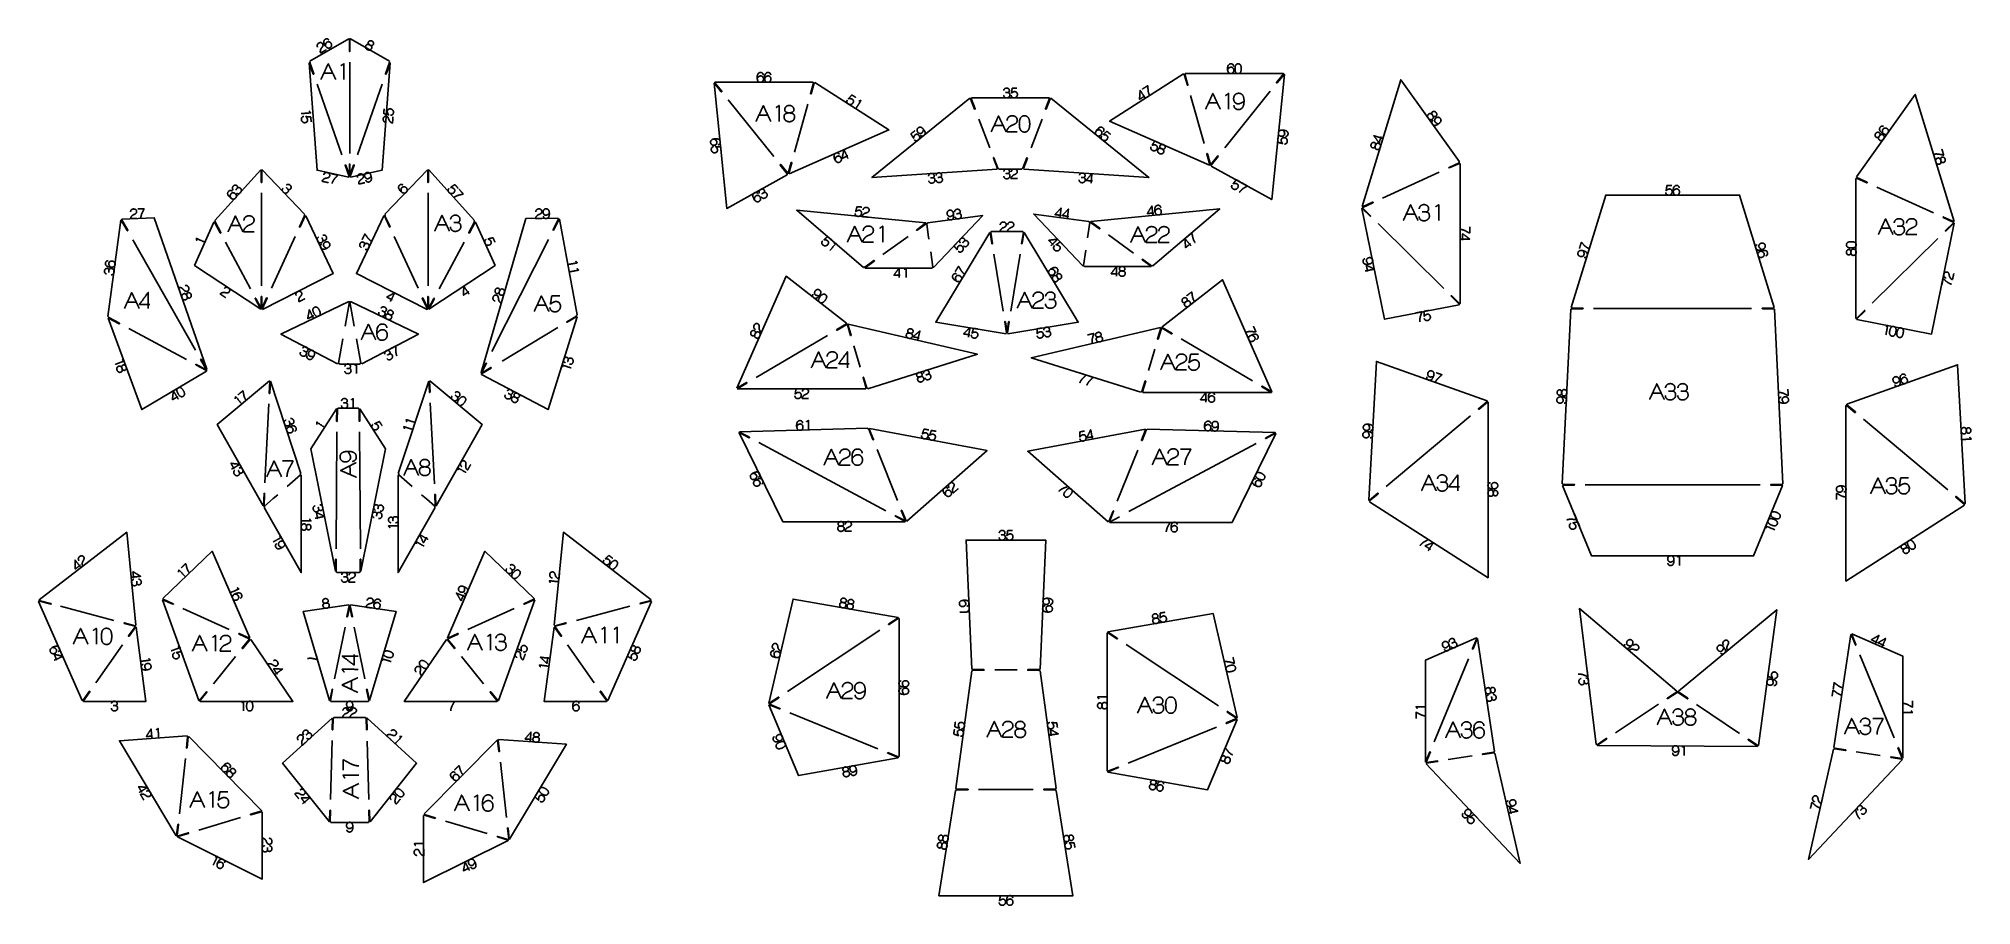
# Model space of a CAD drawing. Header units: millimetres. Extents: x 39 to 3080, y -15 to 1348.
import ezdxf

# ---------------------------------------------------------------- set-up
doc = ezdxf.new("R2010")
doc.units = ezdxf.units.MM
doc.header["$MEASUREMENT"] = 0
for name, color, linetype, true_color in [('CutLine', 18, 'Continuous', 0x000000), ('Edge ID', 18, 'Continuous', 0x000000), ('MountainLine', 18, 'Continuous', 0x000000), ('NEW SECTIONS', 18, 'Continuous', 0x000000), ('ValleyLine', 18, 'Continuous', 0x000000)]:
    doc.layers.add(name, color=color, linetype=linetype, true_color=true_color)

msp = doc.modelspace()

# ---------------------------------------------------------------- linework, layer by layer
at = {"layer": 'CutLine', "color": 251, "linetype": 'Continuous', "true_color": 0x696969}
for p, q in [((526.7, 1348.1), (465.4, 1312.6)), ((527.5, 1328.4), (527.5, 1347.4)), ((528.5, 1347.4), (528.5, 1328.4)), ((590.5, 1312.6), (529.3, 1348.1)), ((465.1, 1310.6), (471.4, 1292.7)), ((584.5, 1292.7), (590.8, 1310.6)), ((1112.8, 1264.7), (1101.8, 1278.3)), ((1102.6, 1278.9), (1113.6, 1265.3)), ((1257.3, 1279.8), (1102.8, 1279.8)), ((1253.2, 1261.6), (1257.9, 1278.5)), ((1258.9, 1278.2), (1254.1, 1261.4)), ((1846.1, 1275.1), (1841.3, 1291.9)), ((1842.3, 1292.2), (1847, 1275.3)), ((1997.4, 1293.5), (1842.9, 1293.5)), ((1986.6, 1279), (1997.6, 1292.6)), ((1998.3, 1292), (1987.4, 1278.4)), ((1511.4, 1237.4), (1505.1, 1253.7)), ((1506, 1254.1), (1512.3, 1237.8)), ((1628.8, 1255.3), (1506.5, 1255.3)), ((1623.1, 1237.8), (1629.3, 1254.1)), ((1630.2, 1253.7), (1624, 1237.4)), ((1547.1, 1144.1), (1540.9, 1160.4)), ((1541.8, 1160.8), (1548.1, 1144.5)), ((1587.3, 1144.5), (1593.5, 1160.8)), ((1594.5, 1160.4), (1588.2, 1144.1)), ((1881.4, 1149.9), (1876.6, 1166.7)), ((1877.6, 1167), (1882.3, 1150.1)), ((1882.8, 1150), (1893.8, 1163.7)), ((1894.6, 1163), (1883.6, 1149.4)), ((388.2, 1141.8), (316, 1062)), ((388.7, 1122.4), (388.7, 1141.4)), ((389.7, 1141.4), (389.7, 1122.4)), ((457.1, 1071.9), (390.3, 1141.8)), ((527, 1131.1), (520.7, 1149)), ((535.2, 1149), (528.9, 1131.1)), ((650.3, 1141.8), (583.4, 1071.9)), ((650.8, 1122.4), (650.8, 1141.4)), ((651.8, 1141.4), (651.8, 1122.4)), ((724.5, 1062), (652.3, 1141.8)), ((1216.6, 1135.7), (1205.6, 1149.4)), ((1206.4, 1150), (1217.4, 1136.4)), ((1217.8, 1136.5), (1222.6, 1153.3)), ((1223.6, 1153), (1218.8, 1136.2)), ((1549.6, 1142.9), (1585.7, 1142.9)), ((2257.8, 1145.6), (2273.7, 1152.8)), ((2274.1, 1151.9), (2258.2, 1144.7)), ((2275.3, 931.4), (2275.3, 1151.5)), ((2898.1, 1128.2), (2898.1, 908.1)), ((2915.2, 1121.4), (2899.2, 1128.6)), ((2899.7, 1129.5), (2915.6, 1122.3)), ((449.1, 1052.4), (457.1, 1069.7)), ((458, 1069.3), (450, 1052)), ((590.5, 1052), (582.6, 1069.3)), ((583.5, 1069.7), (591.5, 1052.4)), ((848, 1047.5), (856.5, 1064.5)), ((2133.7, 1068.9), (2121.2, 1081.2)), ((2121.7, 1083.7), (2137.6, 1090.9)), ((2121.9, 1081.9), (2134.4, 1069.6)), ((2138, 1090), (2122.1, 1082.8)), ((3051.3, 1059.5), (3035.4, 1066.7)), ((3035.8, 1067.6), (3051.7, 1060.4)), ((167.9, 1062.9), (147.6, 911.2)), ((177.8, 1046.3), (168.4, 1062.8)), ((169.3, 1063.3), (178.7, 1046.8)), ((324.2, 1042.5), (315.3, 1059.3)), ((316.2, 1059.8), (325.1, 1043)), ((715.5, 1043), (724.4, 1059.8)), ((725.3, 1059.3), (716.3, 1042.5)), ((857.4, 1064.1), (848.9, 1047.1)), ((885.9, 913.7), (857.9, 1064.1)), ((1420.2, 1047.6), (1434.3, 1057.9)), ((1434.9, 1057), (1420.7, 1046.8)), ((1538.4, 1025.8), (1535.6, 1043)), ((1536.6, 1043.2), (1539.4, 1025.9)), ((1587.2, 1044.6), (1537.3, 1044.6)), ((1585.2, 1025.9), (1588, 1043.2)), ((1589, 1043), (1586.1, 1025.8)), ((1707.8, 1049), (1693.6, 1059.2)), ((1694.2, 1060), (1708.4, 1049.8)), ((3039, 1046.3), (3051.4, 1058.6)), ((3052.1, 1057.9), (3039.7, 1045.6)), ((1338.7, 988.7), (1352.8, 999)), ((1353.4, 998.2), (1339.2, 987.9)), ((1339.2, 987.4), (1444.5, 987.4)), ((1684.1, 989.6), (1789.3, 989.6)), ((1775.7, 1001.1), (1789.9, 990.9)), ((2273.9, 930.6), (2261.4, 942.9)), ((2262.1, 943.6), (2274.6, 931.3)), ((388.1, 922.7), (379.2, 939.3)), ((398.2, 939.8), (390.3, 922.7)), ((650.2, 922.7), (642.3, 939.8)), ((661.3, 939.3), (652.5, 922.7)), ((2449.3, 922.4), (2436, 648)), ((2468.4, 923.4), (2450.9, 923.4)), ((2750.9, 924.4), (2768.4, 924.4)), ((2768.4, 923.4), (2750.9, 923.4)), ((2783.3, 648), (2769.9, 922.4)), ((2898.8, 908), (2911.3, 920.3)), ((2912, 919.6), (2899.5, 907.3)), ((165.2, 899.6), (148.5, 908.5)), ((149, 909.4), (165.7, 900.5)), ((869.7, 902.8), (884.7, 911.9)), ((885.2, 911), (870.2, 902)), ((1294.5, 890.5), (1309.6, 899.4)), ((1310.1, 898.5), (1295, 889.6)), ((1316.1, 881.3), (1311.1, 898.1)), ((1312, 898.4), (1317, 881.6)), ((1561.5, 885.3), (1558.7, 902.6)), ((1565.9, 902.6), (1563, 885.3)), ((302.5, 826.1), (286, 834.9)), ((511.9, 836.2), (544, 836.2)), ((750.5, 829.9), (735.5, 820.8)), ((401.3, 790.6), (402.3, 809.6)), ((403.3, 809.5), (402.3, 790.5)), ((451.4, 664.3), (403.3, 809.6)), ((652.6, 809.6), (604.5, 664.3)), ((653.5, 792), (652.6, 809.5)), ((653.6, 809.6), (654.5, 792.1)), ((1137.4, 798.3), (1152.5, 807.1)), ((1153, 806.3), (1137.9, 797.4)), ((1137.9, 797.1), (1340.2, 797.1)), ((1340.8, 798.4), (1335.8, 815.2)), ((1336.7, 815.4), (1341.7, 798.7)), ((507.5, 746.7), (507.6, 765.7)), ((508.6, 765.6), (508.5, 746.6)), ((541.8, 767.1), (509.6, 767.1)), ((543, 746.6), (542.8, 765.6)), ((543.8, 765.7), (544, 746.7)), ((2304.4, 766.1), (2317.8, 777.4)), ((2896.5, 760.2), (2883.1, 771.4)), ((2883.8, 772.2), (2897.2, 761)), ((1343.1, 735.3), (1141.5, 729.7)), ((1351.2, 717.5), (1344.7, 733.7)), ((1345.6, 734.1), (1352.1, 717.8)), ((1773.9, 716.7), (1780.4, 732.9)), ((1781.4, 732.6), (1774.8, 716.3)), ((1984.5, 728.6), (1783, 734.1)), ((1156.5, 720.2), (1141.1, 728.5)), ((1141.6, 729.4), (1157, 721.1)), ((1969.1, 720), (1984.5, 728.2)), ((1985, 727.4), (1969.5, 719.1)), ((2437.4, 647), (2454.9, 647)), ((2454.9, 646), (2437.4, 646)), ((2764.3, 647), (2781.8, 647)), ((2781.8, 646), (2764.3, 646)), ((392.3, 613.5), (393.2, 632.5)), ((394.2, 632.4), (393.3, 613.5)), ((662.6, 613.5), (661.8, 630.9)), ((662.8, 631), (663.6, 613.5)), ((2132.3, 621.9), (2145.7, 633.2)), ((2146.4, 632.4), (2132.9, 621.2)), ((3055.8, 628), (3069.2, 616.7)), ((1402, 588.7), (1386.6, 596.9)), ((1387.1, 597.8), (1402.5, 589.5)), ((1402.5, 589.6), (1396, 605.8)), ((1397, 606.2), (1403.5, 590)), ((1722.6, 588.8), (1729.1, 605.1)), ((1730, 604.7), (1723.5, 588.4)), ((506.8, 528.9), (506.7, 509.9)), ((544.7, 509.9), (544.6, 528.9)), ((507.7, 508.4), (543.7, 508.4)), ((38.6, 463.1), (107.2, 307.1)), ((57.7, 458.8), (39.3, 463.6)), ((39.6, 464.5), (57.9, 459.7)), ((233.4, 465.3), (290.5, 307.2)), ((250, 458.5), (234.1, 465.7)), ((234.5, 466.6), (250.5, 459.4)), ((523.7, 439.2), (527.2, 456.3)), ((528.7, 456.3), (532.2, 439.2)), ((762, 307.2), (819.1, 465.3)), ((802.1, 459.4), (818, 466.6)), ((818.4, 465.7), (802.5, 458.5)), ((934.3, 307.1), (1002.9, 463.1)), ((985, 460.1), (1001.9, 464.5)), ((1002.1, 463.6), (985.2, 459.1)), ((190, 423.9), (173.1, 428.3)), ((173.4, 429.3), (190.3, 424.8)), ((851.2, 424.8), (868.1, 429.3)), ((868.4, 428.3), (851.4, 423.9)), ((1376.3, 427.6), (1390.8, 437.3)), ((1391.4, 436.4), (1376.8, 426.8)), ((1392.4, 219), (1392.4, 436.2)), ((191.2, 422.5), (181, 408.2)), ((369.8, 404.3), (353.9, 411.5)), ((354.3, 412.4), (370.2, 405.2)), ((359, 389.8), (370.1, 403.3)), ((370.8, 402.7), (359.8, 389.1)), ((692.8, 389.1), (681.7, 402.7)), ((682.3, 405.2), (698.2, 412.4)), ((682.5, 403.3), (693.5, 389.8)), ((698.7, 411.5), (682.7, 404.3)), ((860.4, 408.2), (850.3, 422.5)), ((1719.7, 413.5), (1719.7, 196.4)), ((1735.3, 404.1), (1720.7, 413.8)), ((1721.3, 414.6), (1735.8, 405)), ((2294.7, 388.8), (2301.4, 404.9)), ((2302.3, 404.6), (2295.6, 388.4)), ((2329.4, 227.2), (2302.6, 404.6)), ((2890.1, 411), (2863.4, 233.5)), ((2897.2, 394.7), (2890.5, 410.9)), ((2891.4, 411.2), (2898.1, 395.1)), ((1506.7, 353.7), (1481.8, 168.7)), ((1508.4, 355.7), (1525.9, 355.7)), ((1525.9, 354.7), (1508.4, 354.7)), ((1595.3, 355.7), (1612.8, 355.7)), ((1612.8, 354.7), (1595.3, 354.7)), ((1639.4, 168.7), (1614.5, 353.7)), ((108.3, 307.3), (118.4, 321.6)), ((119.2, 321), (109.1, 306.7)), ((291.6, 307.2), (302.7, 320.8)), ((303.4, 320.2), (292.4, 306.6)), ((496.7, 307.3), (500.2, 324.5)), ((501.2, 324.3), (497.7, 307.1)), ((498.4, 305.8), (557.5, 305.8)), ((558.2, 307.1), (554.7, 324.3)), ((555.7, 324.5), (559.2, 307.3)), ((760.2, 306.6), (749.1, 320.2)), ((749.9, 320.8), (761, 307.2)), ((932.4, 306.7), (922.3, 321)), ((923.1, 321.6), (933.2, 307.3)), ((1188.1, 302.8), (1202.7, 312.4)), ((1203.2, 311.6), (1188.7, 301.9)), ((2601.5, 311), (2616.1, 320.6)), ((2616.6, 319.8), (2602, 310.1)), ((2633, 310), (2618.5, 319.8)), ((2619.1, 320.6), (2633.6, 310.8)), ((500.5, 261.5), (501, 279)), ((502, 279), (501.5, 261.5)), ((552.9, 280.5), (503, 280.5)), ((554.4, 261.5), (553.9, 279)), ((554.9, 279), (555.4, 261.5)), ((1204.5, 293.9), (1188.3, 300.5)), ((1188.7, 301.4), (1204.9, 294.8)), ((1907.2, 272.2), (1923.4, 278.8)), ((1923.8, 277.9), (1907.6, 271.2)), ((1923.5, 279.3), (1908.9, 289)), ((1909.4, 289.8), (1924, 280.1)), ((271.1, 232.6), (273, 250)), ((274, 249.9), (272.1, 232.5)), ((389.4, 134.3), (274.7, 250.4)), ((760.1, 244.9), (645.4, 128.8)), ((762.8, 227), (760.8, 244.4)), ((761.8, 244.5), (763.8, 227.1)), ((2490.7, 237.6), (2505.3, 247.3)), ((2505.8, 246.5), (2491.2, 236.8)), ((2743, 235.4), (2728.5, 245.2)), ((2729.1, 246.1), (2743.6, 236.2)), ((1390.8, 217.6), (1374.6, 224.2)), ((1375, 225.2), (1391.2, 218.5)), ((2220.9, 210.4), (2227.6, 226.6)), ((2310.8, 223.3), (2328.1, 226)), ((2328.2, 225), (2310.9, 222.3)), ((2491.2, 236.4), (2743, 235)), ((2881.8, 228.6), (2864.5, 231.3)), ((2864.7, 232.3), (2882, 229.6)), ((2970.4, 214.8), (2953.1, 217.5)), ((2953.3, 218.5), (2970.6, 215.8)), ((2965.2, 232.9), (2971.8, 216.7)), ((1720.9, 195.9), (1737.1, 202.5)), ((1737.5, 201.6), (1721.3, 195)), ((2222.2, 209.5), (2239.5, 212.2)), ((2239.7, 211.2), (2222.4, 208.5)), ((1483.1, 167.7), (1500.6, 167.7)), ((1500.6, 166.7), (1483.1, 166.7)), ((1620.6, 167.7), (1638.1, 167.7)), ((1638.1, 166.7), (1620.6, 166.7)), ((372.1, 128.3), (388.9, 133.3)), ((389.2, 132.3), (372.4, 127.3)), ((496.4, 116.9), (496.9, 134.4)), ((497.9, 134.3), (497.4, 116.8)), ((558.5, 116.8), (558, 134.3)), ((559, 134.4), (559.5, 116.9)), ((662.4, 121.8), (645.6, 126.8)), ((645.9, 127.8), (662.7, 122.8)), ((255.6, 94.7), (257.6, 112.1)), ((258.6, 112), (256.6, 94.6)), ((257.3, 94), (274, 99)), ((274.3, 98.1), (257.6, 93.1)), ((498.4, 115.4), (557.5, 115.4)), ((777.3, 87.5), (760.5, 92.5)), ((760.8, 93.5), (777.6, 88.5)), ((778.2, 89), (776.2, 106.4)), ((777.2, 106.5), (779.2, 89.1))]:
    msp.add_line(p, q, dxfattribs=at)
at = {"layer": 'CutLine', "color": 251, "true_color": 0x696969}
for p, q in [((1799.2, 876), (1804.2, 892.8)), ((1805.2, 892.5), (1800.2, 875.7)), ((1821.2, 884), (1806.2, 892.9)), ((1806.7, 893.8), (1821.7, 884.9)), ((1774.5, 793.1), (1779.5, 809.8)), ((1780.5, 809.6), (1775.5, 792.8)), ((1776.1, 791.5), (1978.4, 791.5)), ((1978.3, 791.8), (1963.2, 800.7)), ((1963.7, 801.5), (1978.8, 792.7))]:
    msp.add_line(p, q, dxfattribs=at)
at = {"layer": 'CutLine', "color": 251, "linetype": 'Continuous', "true_color": 0x696969}
for points in [[(470.5, 1292.3), (464.3, 1309.9), (476.8, 1141.2), (526.5, 1130.2)], [(529.4, 1130.2), (579.1, 1141.2), (591.6, 1309.9), (585.4, 1292.3)], [(1101.4, 1278.3), (1121.2, 1081.2), (1216.6, 1134.1)], [(1219.3, 1135.5), (1376.6, 1204.6), (1260.1, 1279)], [(1840.1, 1292.7), (1723.6, 1218.3), (1880.9, 1149.2)], [(1883.6, 1147.8), (1979, 1094.9), (1998.7, 1292)], [(2274.4, 1154.2), (2181.9, 1283.6), (2121, 1084)], [(1503.9, 1254.4), (1349.8, 1129.8), (1546.7, 1142.8)], [(1588.7, 1142.8), (1785.5, 1129.8), (1631.5, 1254.4)], [(3052.4, 1060.8), (2991.5, 1260.3), (2899, 1130.9)], [(521.7, 1149.3), (527.5, 1132.8), (527.5, 1150.4)], [(528.5, 1150.4), (528.5, 1132.8), (534.2, 1149.3)], [(2769.4, 925.4), (2715, 1102.2), (2504.3, 1102.2), (2449.8, 925.4)], [(294.3, 843.9), (303.2, 828.4), (220.5, 1066.5), (169.6, 1064.4)], [(390.6, 922.2), (502, 978.6), (458.8, 1069.5)], [(581.8, 1069.5), (538.5, 978.6), (650, 922.2)], [(856.2, 1065.6), (805.3, 1065.1), (734.8, 823.1), (742.1, 837.7)], [(1434.4, 1058.5), (1231.5, 1078.3), (1336.6, 988.4)], [(1447, 988.5), (1524.2, 1069.9), (1437.3, 1058.5)], [(1691.2, 1060.7), (1604.4, 1072.1), (1681.5, 990.7)], [(1791.9, 990.6), (1897, 1080.4), (1694.2, 1060.6)], [(2120.8, 1081.1), (2156.4, 906.8), (2273.8, 929.6)], [(314.4, 1059.5), (283.9, 991.4), (388, 922.4)], [(652.6, 922.4), (756.7, 991.4), (726.2, 1059.5)], [(1535.1, 1043.3), (1450.1, 902.2), (1560.8, 884.1)], [(1563.8, 884.1), (1674.4, 902.2), (1589.5, 1043.3)], [(2899.6, 906.3), (3017, 883.6), (3052.6, 1057.9)], [(1309.9, 900.6), (1214.7, 974.4), (1137, 798.5)], [(1789.3, 990.1), (1775.1, 1000.3)], [(380.1, 939.7), (388.7, 923.6), (388.7, 942.1)], [(389.7, 942.1), (389.7, 923.8), (397.3, 940.3)], [(526.6, 934.9), (419.8, 883.4), (509, 836.9)], [(546.9, 836.9), (636.1, 883.4), (529.3, 934.9)], [(643.2, 940.3), (650.8, 923.8), (650.8, 942.1)], [(651.8, 942.1), (651.8, 923.6), (660.4, 939.7)], [(2450.9, 924.4), (2468.4, 924.4)], [(147.9, 908.3), (200.7, 764.7), (302.8, 825.1)], [(735.3, 819.8), (840.3, 764.7), (885.8, 910.8)], [(1343.1, 797.5), (1515.7, 851.8), (1312.6, 899.3)], [(1559.7, 902.7), (1562.3, 887), (1564.9, 902.7)], [(286.4, 835.8), (302.8, 827.1), (293.5, 843.4)], [(743, 837.2), (735.2, 821.8), (750, 830.7)], [(2317.9, 778.5), (2143.6, 840.4), (2131.6, 622.1)], [(3070, 616.9), (3058, 835.2), (2883.7, 773.3)], [(401.7, 810.1), (319.4, 741.2), (391.9, 613.3)], [(664, 613.3), (736.5, 741.2), (654.2, 810.1)], [(507.3, 765.9), (466.8, 703.2), (505.7, 510.8), (505.8, 528.9)], [(545.6, 528.9), (545.7, 510.8), (584.6, 703.2), (544.1, 765.9)], [(2132.7, 619.8), (2319.3, 500.2), (2319.3, 776.5)], [(2318.4, 776.6), (2305, 765.4)], [(2882.3, 771.3), (2882.3, 495), (3068.8, 614.6)], [(1404.7, 589.4), (1531, 700.4), (1346.1, 735)], [(1780, 733.9), (1595, 699.2), (1721.4, 588.2)], [(1140.7, 728.3), (1209.7, 588.4), (1402.1, 588.4)], [(1724, 587.2), (1916.4, 587.2), (1985.4, 727.2)], [(393.4, 610.7), (451.8, 508.4), (451.8, 661.4)], [(604.1, 661.4), (604.1, 508.4), (662.5, 610.7)], [(2436.5, 645.1), (2482.2, 534.5), (2737.1, 534.5), (2782.8, 645.1)], [(3068.6, 616), (3055.2, 627.2)], [(191.5, 425.5), (177.1, 571.8), (39.2, 465.4)], [(1002.3, 465.4), (864.4, 571.8), (850, 425.5)], [(1614.4, 356.7), (1623.2, 559.6), (1498, 559.6), (1506.8, 356.7)], [(370.8, 405.5), (311.6, 541.9), (234, 467.8)], [(818.5, 467.8), (740.9, 541.9), (681.7, 405.5)], [(526.5, 457.5), (454.9, 447.2), (496.5, 307.2)], [(559.4, 307.2), (601, 447.2), (529.4, 457.5)], [(1390.9, 437.9), (1225.6, 466.8), (1187.5, 303)], [(531.3, 439), (528, 455.2), (524.6, 439)], [(1924.6, 280.3), (1886.5, 444.1), (1721.2, 415.3)], [(2616.4, 322), (2463, 451.7), (2489.5, 237.9)], [(2744.7, 236.5), (2773.6, 450), (2618.7, 322)], [(109.3, 305.8), (207.5, 305.8), (191.8, 422.5)], [(180.2, 408.8), (190.4, 423)], [(292.5, 305.8), (438.6, 305.8), (372.3, 402.9)], [(680.3, 402.9), (614, 305.8), (760, 305.8)], [(849.7, 422.5), (833.9, 305.8), (932.2, 305.8)], [(851.1, 423), (861.2, 408.8)], [(2301, 405.5), (2220.8, 370.4), (2220.8, 210.3)], [(2972, 216.6), (2972, 376.7), (2891.7, 411.8)], [(500.4, 279.5), (422.5, 208.4), (496, 116.5)], [(560, 116.5), (633.4, 208.4), (555.5, 279.5)], [(1187.7, 300.1), (1234.4, 189.1), (1390.9, 217.2)], [(1721.2, 194.6), (1877.7, 166.4), (1924.4, 277.5)], [(272.2, 251.4), (165.7, 243.9), (255.2, 94.4)], [(779.6, 88.9), (869.1, 238.3), (762.7, 245.8)], [(2221.8, 207.7), (2369.5, 50.8), (2330, 224.3)], [(2228.5, 226.2), (2221.9, 210)], [(2862.8, 230.6), (2823.3, 57.1), (2970.9, 214)], [(2970.9, 216.3), (2964.2, 232.5)], [(1481.4, 165.7), (1455.2, 0), (1665.9, 0), (1639.8, 165.7)], [(257.3, 92.5), (390.5, 26.3), (390.5, 131.7)], [(644.4, 126.2), (644.4, 20.7), (777.5, 86.9)]]:
    msp.add_lwpolyline(points, dxfattribs=at)
at = {"layer": 'CutLine', "color": 251, "true_color": 0x696969}
for points in [[(1979.2, 792.9), (1901.5, 968.8), (1806.3, 895)], [(1803.7, 893.7), (1600.5, 846.2), (1773.1, 791.9)]]:
    msp.add_lwpolyline(points, dxfattribs=at)
at = {"layer": 'CutLine', "color": 251, "linetype": 'Continuous', "true_color": 0x696969, "extrusion": (0, 0, -1)}
for centre, radius, start, end in [((-528, 1348.9), 1.5, 289.1881, 329.8924), ((-528, 1347.4), 0.5, 0, 9.5941), ((-528, 1348.9), 1.5, 210.1076, 250.8119), ((-528, 1347.4), 0.5, 170.4059, 180), ((-464.2, 1311.9), 1.5, 149.8924, 231.4917), ((-464.6, 1310.4), 0.5, 151.0858, 160.6799), ((-528, 1328.4), 0.5, 180, 0), ((-591.8, 1311.9), 1.5, 308.5083, 30.1076), ((-591.3, 1310.4), 0.5, 19.3201, 28.9142), ((-470.9, 1292.5), 0.5, 160.6799, 340.6799), ((-585, 1292.5), 0.5, 199.3201, 19.3201), ((-1101.3, 1279.8), 1.5, 250.3583, 264.2801), ((-1102.2, 1278.6), 0.5, 321.1701, 330.7642), ((-1101.3, 1279.8), 1.5, 180, 211.982), ((-1102.2, 1278.6), 0.5, 131.5761, 141.1701), ((-1258.8, 1279.8), 1.5, 304.9402, 0), ((-1258.4, 1278.4), 0.5, 15.7521, 25.3461), ((-1258.8, 1279.8), 1.5, 212.5307, 266.5639), ((-1258.4, 1278.4), 0.5, 186.158, 195.7521), ((-1841.4, 1293.5), 1.5, 273.4361, 327.4693), ((-1841.8, 1292), 0.5, 344.248, 353.8421), ((-1841.4, 1293.5), 1.5, 180, 235.0599), ((-1841.8, 1292), 0.5, 154.6539, 164.248), ((-1987, 1278.7), 0.5, 218.8299, 38.8299), ((-1998.9, 1293.5), 1.5, 328.018, 0), ((-1998, 1292.3), 0.5, 38.8299, 48.4239), ((-1998, 1292.3), 0.5, 209.2358, 218.8299), ((-1998.9, 1293.5), 1.5, 275.7199, 289.6417), ((-1113.2, 1265), 0.5, 141.1701, 321.1701), ((-1253.6, 1261.5), 0.5, 195.7521, 15.7521), ((-1505, 1255.3), 1.5, 268.2145, 321.0317), ((-1505.6, 1253.9), 0.5, 339.0263, 348.6204), ((-1505, 1255.3), 1.5, 180, 229.8382), ((-1505.6, 1253.9), 0.5, 149.4323, 159.0263), ((-1630.3, 1255.3), 1.5, 310.1613, 0), ((-1629.8, 1253.9), 0.5, 20.9732, 30.5673), ((-1629.8, 1253.9), 0.5, 191.3791, 200.9732), ((-1630.3, 1255.3), 1.5, 218.9678, 271.7851), ((-1846.5, 1275.2), 0.5, 164.248, 344.248), ((-1511.8, 1237.6), 0.5, 159.0263, 339.0263), ((-1623.5, 1237.6), 0.5, 200.9732, 20.9732), ((-1541.3, 1160.6), 0.5, 339.0263, 159.0263), ((-1594, 1160.6), 0.5, 20.9732, 200.9732), ((-1877.1, 1166.8), 0.5, 344.248, 164.248), ((-1894.2, 1163.4), 0.5, 38.8299, 218.8299), ((-389.2, 1142.9), 1.5, 289.1881, 312.1314), ((-389.2, 1141.4), 0.5, 360, 9.5941), ((-389.2, 1142.9), 1.5, 226.2963, 250.8119), ((-389.2, 1141.4), 0.5, 170.4059, 180), ((-521.2, 1149.1), 0.5, 340.6799, 160.6799), ((-528, 1129.9), 1.5, 12.4555, 51.4917), ((-527.5, 1131.3), 0.5, 331.0858, 340.6799), ((-528, 1150.4), 0.5, 0, 180), ((-528.5, 1131.3), 0.5, 199.3201, 208.9142), ((-528, 1129.9), 1.5, 128.5083, 167.5443), ((-534.7, 1149.1), 0.5, 19.3201, 199.3201), ((-651.3, 1142.9), 1.5, 289.1881, 313.7037), ((-651.3, 1141.4), 0.5, 0, 9.5941), ((-651.3, 1142.9), 1.5, 227.8686, 250.8119), ((-651.3, 1141.4), 0.5, 170.4059, 180), ((-1206, 1149.7), 0.5, 321.1701, 141.1701), ((-1217.9, 1134.9), 1.5, 330.9638, 31.982), ((-1217, 1136), 0.5, 311.5761, 321.1701), ((-1217, 1136), 0.5, 141.1701, 150.7642), ((-1217.9, 1134.9), 1.5, 70.3583, 86.5639), ((-1218.3, 1136.3), 0.5, 6.158, 15.7521), ((-1218.3, 1136.3), 0.5, 195.7521, 205.3461), ((-1217.9, 1134.9), 1.5, 124.9402, 156.2673), ((-1223.1, 1153.2), 0.5, 15.7521, 195.7521), ((-1548.1, 1142.9), 1.5, 356.2229, 49.8382), ((-1547.6, 1144.3), 0.5, 329.4323, 339.0263), ((-1547.6, 1144.3), 0.5, 159.0263, 168.6204), ((-1548.1, 1142.9), 1.5, 88.2145, 180), ((-1587.2, 1142.9), 1.5, 360, 91.7851), ((-1587.8, 1144.3), 0.5, 11.3791, 20.9732), ((-1587.8, 1144.3), 0.5, 200.9732, 210.5673), ((-1587.2, 1142.9), 1.5, 130.1613, 183.7768), ((-1882.3, 1148.6), 1.5, 23.7328, 55.0599), ((-1881.8, 1150), 0.5, 334.6539, 344.248), ((-1881.8, 1150), 0.5, 164.248, 173.8421), ((-1882.3, 1148.6), 1.5, 93.4361, 109.6417), ((-1883.2, 1149.7), 0.5, 29.2358, 38.8299), ((-1883.2, 1149.7), 0.5, 218.8299, 228.4239), ((-1882.3, 1148.6), 1.5, 148.018, 209.0362), ((-2258, 1145.1), 0.5, 245.5522, 65.5522), ((-2273.9, 1152.4), 0.5, 65.5522, 75.1462), ((-2275.3, 1153), 1.5, 354.7403, 54.4322), ((-2273.9, 1152.4), 0.5, 235.9581, 245.5522), ((-2275.3, 1153), 1.5, 270, 316.364), ((-2898.1, 1129.7), 1.5, 223.6361, 270), ((-2898.1, 1129.7), 1.5, 125.5679, 185.2598), ((-2899.4, 1129.1), 0.5, 294.448, 304.042), ((-2899.4, 1129.1), 0.5, 104.8539, 114.448), ((-389.2, 1122.4), 0.5, 180, 0), ((-651.3, 1122.4), 0.5, 180, 0), ((-2915.4, 1121.8), 0.5, 114.448, 294.448), ((-168.1, 1064.3), 1.5, 177.6545, 221.1324), ((-458.1, 1070.8), 1.5, 313.9679, 46.2963), ((-457.5, 1069.5), 0.5, 24.7797, 34.3738), ((-458.1, 1070.8), 1.5, 244.5444, 275.5916), ((-457.5, 1069.5), 0.5, 195.1857, 204.7797), ((-582.4, 1070.8), 1.5, 264.4084, 295.456), ((-583, 1069.5), 0.5, 335.2203, 344.8143), ((-582.4, 1070.8), 1.5, 133.7037, 226.0321), ((-583, 1069.5), 0.5, 145.6262, 155.2203), ((-857.7, 1065.6), 1.5, 315.9597, 359.4375), ((-857, 1064.3), 0.5, 26.7716, 36.3656), ((-2120.5, 1082.6), 1.5, 243.8008, 258.4778), ((-2120.5, 1082.6), 1.5, 106.9901, 136.364), ((-2121.6, 1081.6), 0.5, 314.6126, 324.2067), ((-2121.9, 1083.2), 0.5, 55.9581, 65.5522), ((-2120.5, 1082.6), 1.5, 174.7403, 205.4245), ((-2121.6, 1081.6), 0.5, 125.0186, 134.6126), ((-2121.9, 1083.2), 0.5, 245.5522, 255.1462), ((-2134, 1069.3), 0.5, 134.6126, 314.6126), ((-2137.8, 1090.5), 0.5, 65.5522, 245.5522), ((-3035.6, 1067.2), 0.5, 294.448, 114.448), ((-168.1, 1064.3), 1.5, 259.5087, 277.6281), ((-168.8, 1063), 0.5, 330.3206, 339.9146), ((-168.8, 1063), 0.5, 140.7265, 150.3206), ((-178.3, 1046.5), 0.5, 150.3206, 330.3206), ((-315, 1060.9), 1.5, 261.1341, 294.1429), ((-315.7, 1059.5), 0.5, 331.946, 341.54), ((-315, 1060.9), 1.5, 132.1314, 222.7578), ((-315.7, 1059.5), 0.5, 142.3519, 151.946), ((-324.6, 1042.8), 0.5, 151.946, 331.946), ((-449.5, 1052.2), 0.5, 204.7797, 24.7797), ((-591, 1052.2), 0.5, 155.2203, 335.2203), ((-715.9, 1042.8), 0.5, 208.054, 28.054), ((-725.5, 1060.9), 1.5, 317.2422, 47.8686), ((-724.8, 1059.5), 0.5, 28.054, 37.6481), ((-725.5, 1060.9), 1.5, 245.8565, 278.8659), ((-724.8, 1059.5), 0.5, 198.46, 208.054), ((-848.4, 1047.3), 0.5, 206.7716, 26.7716), ((-857, 1064.3), 0.5, 197.1775, 206.7716), ((-857.7, 1065.6), 1.5, 259.4643, 277.5834), ((-1420.5, 1047.2), 0.5, 234.1562, 54.1562), ((-1435.9, 1058.3), 1.5, 343.3443, 5.5737), ((-1434.6, 1057.4), 0.5, 54.1562, 63.7503), ((-1434.6, 1057.4), 0.5, 224.5621, 234.1562), ((-1435.9, 1058.3), 1.5, 172.5315, 304.968), ((-1535.8, 1044.6), 1.5, 279.8423, 301.046), ((-1536.1, 1043.1), 0.5, 350.6542, 0.2483), ((-1535.8, 1044.6), 1.5, 180, 241.4661), ((-1536.1, 1043.1), 0.5, 161.0601, 170.6542), ((-1588.7, 1044.6), 1.5, 298.5343, 0), ((-1588.5, 1043.1), 0.5, 9.3461, 18.9402), ((-1588.7, 1044.6), 1.5, 238.954, 260.158), ((-1588.5, 1043.1), 0.5, 179.7521, 189.3461), ((-1692.7, 1060.5), 1.5, 235.032, 7.4682), ((-1693.9, 1059.6), 0.5, 305.8438, 315.4379), ((-1692.7, 1060.5), 1.5, 174.4263, 196.6557), ((-1693.9, 1059.6), 0.5, 116.2497, 125.8438), ((-1708.1, 1049.4), 0.5, 125.8438, 305.8438), ((-3039.3, 1046), 0.5, 225.3874, 45.3874), ((-3052.9, 1059.3), 1.5, 334.5755, 5.2598), ((-3051.5, 1059.9), 0.5, 284.8539, 294.448), ((-3051.8, 1058.3), 0.5, 45.3874, 54.9815), ((-3051.5, 1059.9), 0.5, 114.448, 124.042), ((-3052.9, 1059.3), 1.5, 43.6361, 73.0101), ((-3051.8, 1058.3), 0.5, 215.7933, 225.3874), ((-3052.9, 1059.3), 1.5, 281.5223, 296.1993), ((-1538.9, 1025.9), 0.5, 170.6542, 350.6542), ((-1585.6, 1025.9), 0.5, 189.3461, 9.3461), ((-1337.7, 987.4), 1.5, 40.5342, 124.968), ((-1338.9, 988.3), 0.5, 44.5621, 54.1562), ((-1338.9, 988.3), 0.5, 234.1562, 243.7503), ((-1337.7, 987.4), 1.5, 163.3443, 180), ((-1353.1, 998.6), 0.5, 54.1562, 234.1562), ((-1446, 987.4), 1.5, 0, 133.4842), ((-1682.6, 989.6), 1.5, 46.5159, 180), ((-1775.4, 1000.7), 0.5, 305.8438, 125.8438), ((-1789.6, 990.5), 0.5, 296.2497, 305.8438), ((-1790.8, 989.6), 1.5, 360, 16.6557), ((-1790.8, 989.6), 1.5, 55.032, 139.4658), ((-1789.6, 990.5), 0.5, 125.8438, 135.4379), ((-2261.8, 943.3), 0.5, 314.6126, 134.6126), ((-379.7, 939.5), 0.5, 331.946, 151.946), ((-389.2, 921.6), 1.5, 33.5352, 42.7578), ((-388.5, 922.9), 0.5, 322.3519, 331.946), ((-389.2, 942.1), 0.5, 0, 180), ((-389.9, 922.9), 0.5, 204.7797, 214.3738), ((-389.2, 921.6), 1.5, 133.9679, 153.1651), ((-397.8, 940), 0.5, 24.7797, 204.7797), ((-528, 935.6), 1.5, 205.7406, 334.2595), ((-642.8, 940), 0.5, 335.2203, 155.2203), ((-651.3, 921.6), 1.5, 26.8345, 46.0321), ((-650.7, 922.9), 0.5, 325.6262, 335.2203), ((-651.3, 942.1), 0.5, 0, 180), ((-652, 922.9), 0.5, 208.054, 217.6481), ((-651.3, 921.6), 1.5, 137.2422, 146.465), ((-660.9, 939.5), 0.5, 28.054, 208.054), ((-886.2, 912.2), 1.5, 348.1152, 79.4643), ((-2275.3, 929.9), 1.5, 349.0252, 25.4245), ((-2274.2, 931), 0.5, 305.0186, 314.6126), ((-2275.3, 929.9), 1.5, 63.8008, 90), ((-2274.2, 931), 0.5, 134.6126, 144.2067), ((-2449.4, 923.9), 1.5, 199.1881, 272.7826), ((-2449.4, 923.9), 1.5, 107.1154, 160.8119), ((-2450.9, 923.9), 0.5, 80.4059, 90), ((-2450.9, 923.9), 0.5, 270, 279.5941), ((-2468.4, 923.9), 0.5, 90, 270), ((-2750.9, 923.9), 0.5, 270, 90), ((-2769.9, 923.9), 1.5, 19.1881, 72.8843), ((-2768.4, 923.9), 0.5, 90, 99.5941), ((-2769.9, 923.9), 1.5, 267.2176, 340.8119), ((-2768.4, 923.9), 0.5, 260.4059, 270), ((-2911.6, 920), 0.5, 45.3874, 225.3874), ((-147.4, 909.7), 1.5, 97.6281, 188.9769), ((-147.4, 909.7), 1.5, 227.3532, 249.8092), ((-148.7, 909), 0.5, 298.165, 307.7591), ((-148.7, 909), 0.5, 108.571, 118.165), ((-165.5, 900), 0.5, 118.165, 298.165), ((-869.9, 902.4), 0.5, 238.9271, 58.9271), ((-884.9, 911.4), 0.5, 58.9271, 68.5211), ((-886.2, 912.2), 1.5, 287.2828, 309.7389), ((-884.9, 911.4), 0.5, 229.333, 238.9271), ((-1294.7, 890.1), 0.5, 239.581, 59.581), ((-1311.1, 899.7), 1.5, 348.7692, 37.7946), ((-1309.8, 898.9), 0.5, 59.581, 69.1751), ((-1309.8, 898.9), 0.5, 229.987, 239.581), ((-1311.1, 899.7), 1.5, 272.6026, 310.3929), ((-1311.6, 898.2), 0.5, 343.4145, 353.0086), ((-1311.1, 899.7), 1.5, 193.1649, 234.2264), ((-1311.6, 898.2), 0.5, 153.8204, 163.4145), ((-1559.2, 902.7), 0.5, 350.6542, 170.6542), ((-1562.3, 883.9), 1.5, 9.2716, 61.4661), ((-1562, 885.4), 0.5, 341.0601, 350.6542), ((-1562.5, 885.4), 0.5, 189.3461, 198.9402), ((-1562.3, 883.9), 1.5, 118.5343, 170.7285), ((-1565.4, 902.7), 0.5, 9.3461, 189.3461), ((-2898.1, 906.6), 1.5, 90, 116.1993), ((-2899.1, 907.7), 0.5, 35.7933, 45.3874), ((-2899.1, 907.7), 0.5, 225.3874, 234.9815), ((-2898.1, 906.6), 1.5, 154.5755, 190.975), ((-1316.5, 881.5), 0.5, 163.4145, 343.4145), ((-286.2, 835.4), 0.5, 298.165, 118.165), ((-293.9, 843.6), 0.5, 330.3206, 150.3206), ((-304.1, 825.8), 1.5, 329.3991, 8.9769), ((-302.7, 826.5), 0.5, 288.571, 298.165), ((-510.4, 836.2), 1.5, 27.528, 180), ((-545.5, 836.2), 1.5, 0, 152.4723), ((-742.6, 837.5), 0.5, 26.7716, 206.7716), ((-750.3, 830.3), 0.5, 58.9271, 238.9271), ((-402.9, 811), 1.5, 292.1145, 320.0707), ((-402.8, 809.5), 0.5, 2.9264, 12.5204), ((-402.9, 811), 1.5, 251.7062, 253.7382), ((-402.8, 809.5), 0.5, 173.3323, 182.9264), ((-653.1, 809.5), 0.5, 357.0737, 6.6678), ((-653, 811), 1.5, 286.2619, 288.2939), ((-654, 792.1), 0.5, 177.0737, 357.0737), ((-653, 811), 1.5, 219.9294, 247.8856), ((-653.1, 809.5), 0.5, 167.4796, 177.0737), ((-734, 820.5), 1.5, 168.1152, 207.6931), ((-735.3, 821.3), 0.5, 238.9271, 248.5211), ((-1136.4, 797.1), 1.5, 113.8371, 130.3929), ((-1137.7, 797.8), 0.5, 49.987, 59.581), ((-1137.7, 797.8), 0.5, 239.581, 249.1751), ((-1136.4, 797.1), 1.5, 168.7692, 180), ((-1152.8, 806.7), 0.5, 59.581, 239.581), ((-1336.3, 815.3), 0.5, 343.4145, 163.4145), ((-1341.7, 797.1), 1.5, 0, 54.2264), ((-1341.3, 798.5), 0.5, 333.8204, 343.4145), ((-1341.3, 798.5), 0.5, 163.4145, 173.0086), ((-1341.7, 797.1), 1.5, 92.6026, 162.5405), ((-401.8, 790.6), 0.5, 182.9264, 2.9264), ((-508.1, 767.1), 1.5, 289.6182, 302.8623), ((-508.1, 765.6), 0.5, 0.43, 10.0241), ((-508.1, 767.1), 1.5, 180, 251.2419), ((-508.1, 765.6), 0.5, 170.836, 180.43), ((-543.3, 767.1), 1.5, 288.7581, 0), ((-543.3, 765.6), 0.5, 359.57, 9.164), ((-543.3, 767.1), 1.5, 237.1374, 250.3818), ((-543.3, 765.6), 0.5, 169.9759, 179.57), ((-2304.7, 765.8), 0.5, 230.0352, 50.0352), ((-2319.3, 778), 1.5, 339.2234, 19.5725), ((-2318.1, 777), 0.5, 50.0352, 59.6293), ((-2318.1, 777), 0.5, 220.4412, 230.0352), ((-2319.3, 778), 1.5, 270, 300.8471), ((-2882.3, 772.8), 1.5, 239.1529, 270), ((-2883.4, 771.8), 0.5, 309.9648, 319.5589), ((-2882.3, 772.8), 1.5, 160.4275, 200.7766), ((-2883.4, 771.8), 0.5, 120.3707, 129.9648), ((-2896.9, 760.6), 0.5, 129.9648, 309.9648), ((-508, 746.6), 0.5, 180.43, 0.43), ((-543.5, 746.6), 0.5, 179.57, 359.57), ((-1344.6, 735.3), 1.5, 267.3143, 358.4236), ((-1345.2, 733.9), 0.5, 338.1261, 347.7202), ((-1344.6, 735.3), 1.5, 190.6045, 228.938), ((-1345.2, 733.9), 0.5, 148.5321, 158.1261), ((-1781.5, 734.1), 1.5, 311.0621, 349.3956), ((-1780.9, 732.8), 0.5, 21.8739, 31.468), ((-1781.5, 734.1), 1.5, 181.5765, 272.6858), ((-1780.9, 732.8), 0.5, 192.2799, 201.8739), ((-1140, 729.7), 1.5, 227.3808, 243.7495), ((-1141.3, 729), 0.5, 298.1926, 307.7867), ((-1140, 729.7), 1.5, 178.4236, 189.0045), ((-1141.3, 729), 0.5, 108.5986, 118.1926), ((-1156.8, 720.7), 0.5, 118.1926, 298.1926), ((-1351.7, 717.7), 0.5, 158.1261, 338.1261), ((-1774.4, 716.5), 0.5, 201.8739, 21.8739), ((-1969.3, 719.5), 0.5, 241.8074, 61.8074), ((-1986, 728.5), 1.5, 350.9956, 1.5765), ((-1984.7, 727.8), 0.5, 61.8074, 71.4015), ((-1986, 728.5), 1.5, 296.2506, 312.6193), ((-1984.7, 727.8), 0.5, 232.2134, 241.8074), ((-451.8, 662.9), 1.5, 270, 71.7062), ((-604.1, 662.9), 1.5, 108.2939, 270), ((-2435.9, 646.5), 1.5, 92.7826, 160.8119), ((-2435.9, 646.5), 1.5, 199.1881, 247.5366), ((-2437.4, 646.5), 0.5, 80.4059, 90), ((-2437.4, 646.5), 0.5, 270, 279.5941), ((-2454.9, 646.5), 0.5, 90, 270), ((-2764.3, 646.5), 0.5, 270, 90), ((-2781.8, 646.5), 0.5, 90, 99.5941), ((-2781.8, 646.5), 0.5, 260.4059, 270), ((-2783.3, 646.5), 1.5, 19.1881, 87.2176), ((-2783.3, 646.5), 1.5, 292.4629, 340.8119), ((-392.7, 612), 1.5, 60.4399, 73.7382), ((-392.8, 613.5), 0.5, 353.3323, 2.9264), ((-393.7, 632.5), 0.5, 2.9264, 182.9264), ((-392.8, 613.5), 0.5, 182.9264, 192.5204), ((-392.7, 612), 1.5, 112.1145, 240.2685), ((-662.3, 631), 0.5, 357.0737, 177.0737), ((-663.2, 612), 1.5, 299.7316, 67.8856), ((-663.1, 613.5), 0.5, 347.4796, 357.0737), ((-663.1, 613.5), 0.5, 177.0737, 186.6678), ((-663.2, 612), 1.5, 106.2619, 119.5603), ((-2131.5, 620.6), 1.5, 93.1438, 120.8471), ((-2132.6, 621.6), 0.5, 40.4412, 50.0352), ((-2131.5, 620.6), 1.5, 159.2234, 212.6649), ((-2132.6, 621.6), 0.5, 230.0352, 239.6293), ((-2146, 632.8), 0.5, 50.0352, 230.0352), ((-3055.5, 627.6), 0.5, 309.9648, 129.9648), ((-3070.1, 615.4), 1.5, 327.3351, 20.7766), ((-3068.9, 616.4), 0.5, 300.3707, 309.9648), ((-3068.9, 616.4), 0.5, 129.9648, 139.5589), ((-3070.1, 615.4), 1.5, 59.1529, 86.8563), ((-1386.8, 597.4), 0.5, 298.1926, 118.1926), ((-1396.5, 606), 0.5, 338.1261, 158.1261), ((-1402.2, 589.1), 0.5, 288.5986, 298.1926), ((-1403.6, 588.4), 1.5, 0, 9.0045), ((-1403, 589.8), 0.5, 328.5321, 338.1261), ((-1402.2, 589.1), 0.5, 118.1926, 127.7867), ((-1403.6, 588.4), 1.5, 47.3808, 48.938), ((-1403, 589.8), 0.5, 158.1261, 167.7202), ((-1403.6, 588.4), 1.5, 87.3143, 138.6941), ((-1722.5, 587.2), 1.5, 41.3059, 92.6858), ((-1723, 588.6), 0.5, 12.2799, 21.8739), ((-1723, 588.6), 0.5, 201.8739, 211.468), ((-1722.5, 587.2), 1.5, 131.0621, 180), ((-1729.6, 604.9), 0.5, 21.8739, 201.8739), ((-506.3, 528.9), 0.5, 0.43, 180.43), ((-545.1, 528.9), 0.5, 359.57, 179.57), ((-506.2, 509.9), 0.5, 180.43, 190.0241), ((-506.2, 508.4), 1.5, 109.6182, 180), ((-545.2, 508.4), 1.5, 360, 70.3818), ((-545.2, 509.9), 0.5, 349.9759, 359.57), ((-38, 464.4), 1.5, 213.9457, 246.2541), ((-38, 464.4), 1.5, 142.3347, 175.5695), ((-39.5, 464.1), 0.5, 284.7576, 294.3517), ((-39.5, 464.1), 0.5, 95.1635, 104.7576), ((-57.8, 459.2), 0.5, 104.7576, 284.7576), ((-232.9, 466.8), 1.5, 223.5105, 250.1602), ((-232.9, 466.8), 1.5, 136.295, 185.1342), ((-234.3, 466.1), 0.5, 294.3223, 303.9164), ((-234.3, 466.1), 0.5, 104.7283, 114.3223), ((-250.3, 458.9), 0.5, 114.3223, 294.3223), ((-528, 457.7), 1.5, 300.7422, 351.8535), ((-527.7, 456.2), 0.5, 11.5541, 21.1482), ((-528, 457.7), 1.5, 188.1465, 239.2574), ((-528.3, 456.2), 0.5, 158.8515, 168.4455), ((-802.3, 458.9), 0.5, 245.6779, 65.6779), ((-818.2, 466.1), 0.5, 65.6779, 75.272), ((-819.6, 466.8), 1.5, 354.866, 43.705), ((-818.2, 466.1), 0.5, 236.0838, 245.6779), ((-819.6, 466.8), 1.5, 289.84, 316.4897), ((-985.1, 459.6), 0.5, 255.2423, 75.2423), ((-1002, 464.1), 0.5, 75.2423, 84.8363), ((-1003.5, 464.4), 1.5, 4.4304, 37.6651), ((-1002, 464.1), 0.5, 245.6482, 255.2423), ((-1003.5, 464.4), 1.5, 293.7458, 326.0541), ((-173.3, 428.8), 0.5, 284.7576, 104.7576), ((-524.1, 439.1), 0.5, 191.5541, 11.5541), ((-531.8, 439.1), 0.5, 168.4455, 348.4455), ((-868.2, 428.8), 0.5, 75.2423, 255.2423), ((-1376.5, 427.2), 0.5, 236.4401, 56.4401), ((-1391.1, 436.8), 0.5, 56.4401, 66.0342), ((-1392.4, 437.7), 1.5, 345.6283, 9.8957), ((-1391.1, 436.8), 0.5, 226.846, 236.4401), ((-1392.4, 437.7), 1.5, 270, 307.252), ((-180.6, 408.5), 0.5, 215.3368, 35.3368), ((-190.2, 424.4), 0.5, 275.1635, 284.7576), ((-191.6, 424), 1.5, 324.525, 355.5695), ((-190.2, 424.4), 0.5, 104.7576, 114.3517), ((-191.6, 424), 1.5, 33.9457, 84.3834), ((-190.8, 422.8), 0.5, 35.3368, 44.9309), ((-191.6, 424), 1.5, 262.3339, 286.1487), ((-190.8, 422.8), 0.5, 205.7428, 215.3368), ((-354.1, 412), 0.5, 294.3223, 114.3223), ((-370, 404.8), 0.5, 284.7283, 294.3223), ((-371.4, 404.2), 1.5, 328.434, 5.1342), ((-370.5, 403), 0.5, 39.2459, 48.84), ((-370, 404.8), 0.5, 114.3223, 123.9164), ((-371.4, 404.2), 1.5, 43.5105, 66.54), ((-370.5, 403), 0.5, 209.6518, 219.2459), ((-371.4, 404.2), 1.5, 235.6794, 290.0578), ((-681.1, 404.2), 1.5, 249.9424, 304.3207), ((-681.1, 404.2), 1.5, 113.4601, 136.4897), ((-682.1, 403), 0.5, 320.7543, 330.3483), ((-682.5, 404.8), 0.5, 56.0838, 65.6779), ((-681.1, 404.2), 1.5, 174.866, 211.5661), ((-682.1, 403), 0.5, 131.1602, 140.7543), ((-682.5, 404.8), 0.5, 245.6779, 255.272), ((-698.4, 412), 0.5, 65.6779, 245.6779), ((-849.9, 424), 1.5, 253.8512, 277.6661), ((-849.9, 424), 1.5, 95.6164, 146.0541), ((-850.7, 422.8), 0.5, 324.663, 334.2571), ((-851.3, 424.4), 0.5, 65.6482, 75.2423), ((-849.9, 424), 1.5, 184.4304, 215.4749), ((-850.7, 422.8), 0.5, 135.069, 144.663), ((-851.3, 424.4), 0.5, 255.2423, 264.8363), ((-860.8, 408.5), 0.5, 144.663, 324.663), ((-1719.7, 415), 1.5, 232.748, 270), ((-1721, 414.2), 0.5, 303.5599, 313.154), ((-1719.7, 415), 1.5, 170.1043, 194.3718), ((-1721, 414.2), 0.5, 113.9658, 123.5599), ((-1735.6, 404.5), 0.5, 123.5599, 303.5599), ((-2302.4, 406.1), 1.5, 311.6543, 336.3558), ((-2301.8, 404.7), 0.5, 22.4662, 32.0602), ((-2302.4, 406.1), 1.5, 261.4191, 273.278), ((-2301.8, 404.7), 0.5, 192.8721, 202.4662), ((-2890.4, 412.4), 1.5, 266.7222, 278.5812), ((-2890.9, 411), 0.5, 337.5341, 347.1281), ((-2890.4, 412.4), 1.5, 203.6444, 228.3459), ((-2890.9, 411), 0.5, 147.94, 157.5341), ((-359.4, 389.5), 0.5, 219.2459, 39.2459), ((-693.2, 389.5), 0.5, 140.7543, 320.7543), ((-2295.2, 388.6), 0.5, 202.4662, 22.4662), ((-2897.6, 394.9), 0.5, 157.5341, 337.5341), ((-1506.9, 355.2), 1.5, 199.1881, 277.6568), ((-1506.9, 355.2), 1.5, 87.4986, 160.8119), ((-1508.4, 355.2), 0.5, 80.4059, 90), ((-1508.4, 355.2), 0.5, 270, 279.5941), ((-1525.9, 355.2), 0.5, 90, 270), ((-1595.3, 355.2), 0.5, 270, 90), ((-1612.8, 355.2), 0.5, 90, 99.5941), ((-1612.8, 355.2), 0.5, 260.4059, 270), ((-1614.3, 355.2), 1.5, 19.1881, 92.5014), ((-1614.3, 355.2), 1.5, 262.3432, 340.8119), ((-107.8, 305.8), 1.5, 66.2541, 106.1487), ((-108.7, 307), 0.5, 25.7428, 35.3368), ((-108.7, 307), 0.5, 215.3368, 224.9309), ((-107.8, 305.8), 1.5, 144.525, 180), ((-118.8, 321.3), 0.5, 35.3368, 215.3368), ((-291, 305.8), 1.5, 70.1602, 110.0578), ((-292, 306.9), 0.5, 29.6518, 39.2459), ((-292, 306.9), 0.5, 219.2459, 228.84), ((-291, 305.8), 1.5, 148.434, 180), ((-303, 320.5), 0.5, 39.2459, 219.2459), ((-496.9, 305.8), 1.5, 73.4841, 82.366), ((-497.2, 307.2), 0.5, 1.96, 11.5541), ((-497.2, 307.2), 0.5, 191.5541, 201.1482), ((-496.9, 305.8), 1.5, 120.7422, 180), ((-500.7, 324.4), 0.5, 11.5541, 191.5541), ((-555.2, 324.4), 0.5, 348.4455, 168.4455), ((-559, 305.8), 1.5, 0, 59.2574), ((-558.7, 307.2), 0.5, 338.8515, 348.4455), ((-558.7, 307.2), 0.5, 168.4455, 178.0396), ((-559, 305.8), 1.5, 97.6337, 106.5155), ((-749.5, 320.5), 0.5, 320.7543, 140.7543), ((-761.5, 305.8), 1.5, 360, 31.5661), ((-760.6, 306.9), 0.5, 311.1602, 320.7543), ((-761.5, 305.8), 1.5, 69.9424, 109.84), ((-760.6, 306.9), 0.5, 140.7543, 150.3483), ((-922.7, 321.3), 0.5, 324.663, 144.663), ((-933.7, 305.8), 1.5, 0, 35.4749), ((-932.8, 307), 0.5, 315.069, 324.663), ((-932.8, 307), 0.5, 144.663, 154.2571), ((-933.7, 305.8), 1.5, 73.8512, 113.7458), ((-1203, 312), 0.5, 56.4401, 236.4401), ((-2601.7, 310.5), 0.5, 236.5033, 56.5033), ((-2617.6, 321), 1.5, 345.6914, 40.2027), ((-2616.3, 320.2), 0.5, 56.5033, 66.0973), ((-2616.3, 320.2), 0.5, 226.9092, 236.5033), ((-2617.6, 321), 1.5, 233.3137, 307.3151), ((-2618.8, 320.2), 0.5, 304.1256, 313.7197), ((-2617.6, 321), 1.5, 140.4261, 194.9375), ((-2618.8, 320.2), 0.5, 114.5315, 124.1256), ((-2633.3, 310.4), 0.5, 124.1256, 304.1256), ((-501.5, 280.5), 1.5, 290.7874, 317.6231), ((-501.5, 279), 0.5, 1.5993, 11.1934), ((-501.5, 280.5), 1.5, 180, 252.4112), ((-501.5, 279), 0.5, 172.0052, 181.5993), ((-554.4, 280.5), 1.5, 287.5888, 0), ((-554.4, 279), 0.5, 358.4007, 7.9948), ((-554.4, 280.5), 1.5, 222.3766, 249.2126), ((-554.4, 279), 0.5, 168.8066, 178.4007), ((-1187.1, 301.5), 1.5, 103.1141, 127.252), ((-1187.1, 301.5), 1.5, 221.4507, 247.2103), ((-1188.4, 302.3), 0.5, 46.846, 56.4401), ((-1188.5, 300.9), 0.5, 292.2625, 301.8566), ((-1188.4, 302.3), 0.5, 236.4401, 246.0342), ((-1187.1, 301.5), 1.5, 165.6283, 183.0744), ((-1188.5, 300.9), 0.5, 102.6684, 112.2625), ((-1204.7, 294.3), 0.5, 112.2625, 292.2625), ((-1909.1, 289.4), 0.5, 303.5599, 123.5599), ((-1923.6, 278.3), 0.5, 67.7375, 77.3315), ((-1925, 278.9), 1.5, 356.9256, 14.3718), ((-1923.7, 279.7), 0.5, 293.9658, 303.5599), ((-1923.6, 278.3), 0.5, 238.1434, 247.7375), ((-1925, 278.9), 1.5, 292.7897, 318.5493), ((-1923.7, 279.7), 0.5, 123.5599, 133.154), ((-1925, 278.9), 1.5, 52.748, 76.8859), ((-273.7, 251.5), 1.5, 295.5648, 355.9695), ((-273.5, 250), 0.5, 6.3767, 15.9708), ((-273.7, 251.5), 1.5, 225.3503, 257.1885), ((-273.5, 250), 0.5, 176.7826, 186.3767), ((-501, 261.5), 0.5, 181.5993, 1.5993), ((-554.9, 261.5), 0.5, 178.4007, 358.4007), ((-761.2, 245.9), 1.5, 282.8117, 314.6502), ((-761.3, 244.5), 0.5, 353.6236, 3.2177), ((-761.2, 245.9), 1.5, 184.0308, 244.4355), ((-761.3, 244.5), 0.5, 164.0295, 173.6236), ((-1907.4, 271.7), 0.5, 247.7375, 67.7375), ((-2505.5, 246.9), 0.5, 56.5033, 236.5033), ((-2728.8, 245.6), 0.5, 304.1256, 124.1256), ((-271.6, 232.6), 0.5, 186.3767, 6.3767), ((-763.3, 227.1), 0.5, 173.6236, 353.6236), ((-1374.8, 224.7), 0.5, 292.2625, 112.2625), ((-1391, 218.1), 0.5, 282.6684, 292.2625), ((-1392.4, 217.5), 1.5, 349.7998, 3.0744), ((-1391, 218.1), 0.5, 112.2625, 121.8566), ((-1392.4, 217.5), 1.5, 41.4507, 90), ((-2228.1, 226.4), 0.5, 22.4662, 202.4662), ((-2310.9, 222.8), 0.5, 261.1631, 81.1631), ((-2328.2, 225.5), 0.5, 81.1631, 90.7572), ((-2329.6, 225.7), 1.5, 10.3513, 81.4191), ((-2328.2, 225.5), 0.5, 251.5691, 261.1631), ((-2329.6, 225.7), 1.5, 257.176, 331.975), ((-2489.7, 236.4), 1.5, 82.9357, 127.3151), ((-2490.9, 237.2), 0.5, 46.9092, 56.5033), ((-2490.9, 237.2), 0.5, 236.5033, 246.0973), ((-2489.7, 236.4), 1.5, 165.6914, 180.3144), ((-2744.5, 235), 1.5, 0.3144, 14.9375), ((-2743.3, 235.8), 0.5, 294.5315, 304.1256), ((-2744.5, 235), 1.5, 53.3137, 97.6931), ((-2743.3, 235.8), 0.5, 124.1256, 133.7197), ((-2863.1, 232), 1.5, 208.025, 282.824), ((-2863.1, 232), 1.5, 98.5812, 169.6488), ((-2864.6, 231.8), 0.5, 278.8369, 288.431), ((-2864.6, 231.8), 0.5, 89.2428, 98.8369), ((-2881.9, 229.1), 0.5, 98.8369, 278.8369), ((-2953.2, 218), 0.5, 278.8369, 98.8369), ((-2964.7, 232.7), 0.5, 337.5341, 157.5341), ((-2970.5, 215.3), 0.5, 269.2428, 278.8369), ((-2972, 215.1), 1.5, 313.2527, 349.6488), ((-2972, 215.1), 1.5, 28.025, 48.3459), ((-2970.5, 215.3), 0.5, 98.8369, 108.431), ((-2971.4, 216.5), 0.5, 327.94, 337.5341), ((-2971.4, 216.5), 0.5, 157.5341, 167.1281), ((-2972, 215.1), 1.5, 86.7222, 90), ((-1719.7, 194.9), 1.5, 90, 138.5493), ((-1721.1, 195.4), 0.5, 58.1434, 67.7375), ((-1721.1, 195.4), 0.5, 247.7375, 257.3315), ((-1719.7, 194.9), 1.5, 176.9256, 190.2001), ((-1737.3, 202.1), 0.5, 67.7375, 247.7375), ((-2220.8, 208.8), 1.5, 90, 93.278), ((-2221.4, 210.2), 0.5, 12.8721, 22.4662), ((-2221.4, 210.2), 0.5, 202.4662, 212.0602), ((-2220.8, 208.8), 1.5, 131.6543, 151.975), ((-2220.8, 208.8), 1.5, 190.3513, 226.7473), ((-2222.3, 209), 0.5, 71.5691, 81.1631), ((-2222.3, 209), 0.5, 261.1631, 270.7572), ((-2239.6, 211.7), 0.5, 81.1631, 261.1631), ((-1481.6, 167.2), 1.5, 199.1881, 278.9639), ((-1481.6, 167.2), 1.5, 97.6568, 160.8119), ((-1483.1, 167.2), 0.5, 80.4059, 90), ((-1483.1, 167.2), 0.5, 270, 279.5941), ((-1500.6, 167.2), 0.5, 90, 270), ((-1620.6, 167.2), 0.5, 270, 90), ((-1638.1, 167.2), 0.5, 90, 99.5941), ((-1638.1, 167.2), 0.5, 260.4059, 270), ((-1639.6, 167.2), 1.5, 19.1881, 82.3432), ((-1639.6, 167.2), 1.5, 261.0365, 340.8119), ((-372.3, 127.8), 0.5, 253.3952, 73.3952), ((-389, 132.8), 0.5, 73.3952, 82.9893), ((-390.5, 133.2), 1.5, 2.5833, 45.3503), ((-389, 132.8), 0.5, 243.8011, 253.3952), ((-390.5, 133.2), 1.5, 270, 324.2071), ((-497.4, 134.3), 0.5, 1.5993, 181.5993), ((-558.5, 134.3), 0.5, 358.4007, 178.4007), ((-644.4, 127.7), 1.5, 215.7933, 270), ((-644.4, 127.7), 1.5, 134.6502, 177.417), ((-645.8, 127.3), 0.5, 286.6052, 296.1992), ((-645.8, 127.3), 0.5, 97.0111, 106.6052), ((-662.6, 122.3), 0.5, 106.6052, 286.6052), ((-256, 93.1), 1.5, 59.0845, 77.1885), ((-256.1, 94.6), 0.5, 356.7826, 6.3767), ((-256.1, 94.6), 0.5, 186.3767, 195.9708), ((-256, 93.1), 1.5, 115.5648, 144.2071), ((-257.4, 93.6), 0.5, 63.8011, 73.3952), ((-256, 93.1), 1.5, 182.5833, 206.4336), ((-257.4, 93.6), 0.5, 253.3952, 262.9893), ((-258.1, 112), 0.5, 6.3767, 186.3767), ((-274.2, 98.6), 0.5, 73.3952, 253.3952), ((-496.9, 115.4), 1.5, 51.3514, 72.4112), ((-496.9, 116.9), 0.5, 352.0052, 1.5993), ((-496.9, 116.9), 0.5, 181.5993, 191.1934), ((-496.9, 115.4), 1.5, 110.7874, 180), ((-559, 115.4), 1.5, 360, 69.2126), ((-559, 116.9), 0.5, 348.8066, 358.4007), ((-559, 116.9), 0.5, 178.4007, 187.9948), ((-559, 115.4), 1.5, 107.5888, 128.6488), ((-760.6, 93), 0.5, 286.6052, 106.6052), ((-776.7, 106.5), 0.5, 353.6236, 173.6236), ((-777.4, 88), 0.5, 277.0111, 286.6052), ((-778.8, 87.6), 1.5, 333.5666, 357.417), ((-778.8, 87.6), 1.5, 35.7933, 64.4355), ((-777.4, 88), 0.5, 106.6052, 116.1992), ((-778.7, 89.1), 0.5, 344.0295, 353.6236), ((-778.7, 89.1), 0.5, 173.6236, 183.2177), ((-778.8, 87.6), 1.5, 102.8117, 120.9157)]:
    msp.add_arc(centre, radius, start, end, dxfattribs=at)
at = {"layer": 'CutLine', "color": 251, "true_color": 0x696969, "extrusion": (0, 0, -1)}
for centre, radius, start, end in [((-1805.1, 894.1), 1.5, 305.7736, 346.8351), ((-1804.7, 892.6), 0.5, 16.5855, 26.1796), ((-1805.1, 894.1), 1.5, 229.6072, 267.3974), ((-1804.7, 892.6), 0.5, 186.9914, 196.5855), ((-1806.4, 893.3), 0.5, 300.4191, 310.0132), ((-1805.1, 894.1), 1.5, 142.2055, 191.231), ((-1806.4, 893.3), 0.5, 110.825, 120.4191), ((-1821.5, 884.5), 0.5, 120.4191, 300.4191), ((-1799.7, 875.9), 0.5, 196.5855, 16.5855), ((-1774.6, 791.5), 1.5, 17.4597, 87.3974), ((-1775, 792.9), 0.5, 6.9914, 16.5855), ((-1775, 792.9), 0.5, 196.5855, 206.1796), ((-1774.6, 791.5), 1.5, 125.7736, 180), ((-1780, 809.7), 0.5, 16.5855, 196.5855), ((-1963.5, 801.1), 0.5, 300.4191, 120.4191), ((-1978.6, 792.2), 0.5, 290.825, 300.4191), ((-1979.9, 791.5), 1.5, 0, 11.231), ((-1978.6, 792.2), 0.5, 120.4191, 130.0132), ((-1979.9, 791.5), 1.5, 49.6072, 66.163)]:
    msp.add_arc(centre, radius, start, end, dxfattribs=at)
at = {"layer": 'Edge ID'}
for points, knots in [([(482.4, 1325.5), (482.4, 1325.6), (482.3, 1325.8), (482.2, 1326), (482, 1326.7), (481.8, 1327.4), (481.8, 1328.2), (481.9, 1329), (482.1, 1330), (482.3, 1331), (482.6, 1331.7), (483, 1332.4), (483.3, 1332.8), (483.6, 1333.3), (484.2, 1334), (484.8, 1334.7), (485.2, 1335.5), (485.7, 1336.2), (485.9, 1337.1), (486.2, 1337.9), (486, 1338.6), (485.9, 1339.3), (485.5, 1340), (485.1, 1340.8), (484.4, 1341.3), (483.8, 1341.8), (482.9, 1341.9), (482.1, 1342.1), (481.4, 1342), (480.7, 1341.8), (480, 1341.5), (479.3, 1341.2), (478.7, 1340.8), (478.1, 1340.4), (477.7, 1339.7), (477.2, 1339), (477, 1338.3), (476.7, 1337.7), (476.8, 1336.9), (476.9, 1336.2), (477.3, 1335)], [-20, -20, -20, -19, -19, -18, -18, -17, -17, -16, -16, -15, -15, -14, -14, -13, -13, -12, -12, -11, -11, -10, -10, -9, -9, -8, -8, -7, -7, -6, -6, -5, -5, -4, -4, -3, -3, -2, -2, -1, -1, 0, 0, 0]), ([(489.8, 1336.6), (489.7, 1338.4), (490.4, 1340), (491.1, 1341.9), (492.5, 1342.7), (494.2, 1343.7), (496, 1343), (497.8, 1342.4), (498.8, 1340.7), (499.9, 1338.8), (499.5, 1336.9), (499.1, 1335), (497.3, 1333.9), (492.8, 1331.3), (489.1, 1337.6), (485.1, 1344.5), (489.8, 1347.2), (491.3, 1348.1), (492.8, 1347.8), (494.2, 1347.5), (495.3, 1346.1)], [0, 0, 0, 1, 1, 2, 2, 3, 3, 4, 4, 5, 5, 6, 6, 7, 7, 8, 8, 9, 9, 10, 10, 10]), ([(559.7, 1338.2), (558.1, 1339.3), (557.6, 1340.2), (556.8, 1341.6), (557.6, 1343), (558.5, 1344.5), (560.2, 1344.8), (561.8, 1345.1), (563.3, 1344.2), (564.9, 1343.3), (565.4, 1341.8), (566, 1340.2), (565.1, 1338.6), (563.7, 1336.1), (559.7, 1338.2), (561.8, 1336.6), (562.4, 1335.7), (563.3, 1334.3), (562.2, 1332.4), (561.2, 1330.6), (559.3, 1330.2), (557.5, 1329.9), (555.6, 1331), (553.8, 1332), (553.2, 1333.8), (552.6, 1335.6), (553.7, 1337.4), (554.7, 1339.3), (556.4, 1339.2), (557.3, 1339.2), (559.7, 1338.2)], [0, 0, 0, 1, 1, 2, 2, 3, 3, 4, 4, 5, 5, 6, 6, 7, 7, 8, 8, 9, 9, 10, 10, 11, 11, 12, 12, 13, 13, 14, 14, 15, 15, 15]), ([(1909.4, 1299.3), (1910.3, 1300.9), (1911.6, 1302), (1913.2, 1303.2), (1914.8, 1303.2), (1916.8, 1303.2), (1918, 1301.7), (1919.2, 1300.4), (1919.2, 1298.3), (1919.2, 1296.2), (1918, 1294.7), (1916.7, 1293.2), (1914.5, 1293.2), (1909.3, 1293.2), (1909.3, 1300.5), (1909.3, 1308.5), (1914.7, 1308.5), (1916.5, 1308.5), (1917.6, 1307.6), (1918.7, 1306.6), (1919, 1304.8)], [0, 0, 0, 1, 1, 2, 2, 3, 3, 4, 4, 5, 5, 6, 6, 7, 7, 8, 8, 9, 9, 10, 10, 10]), ([(1921.1, 1300.9), (1921.1, 1308.5), (1926, 1308.5), (1930.9, 1308.5), (1930.9, 1300.9), (1930.9, 1295.9), (1928.7, 1294.1), (1927.6, 1293.2), (1926, 1293.2), (1921.1, 1293.2), (1921.1, 1300.9)], [0, 0, 0, 1, 1, 2, 2, 3, 3, 4, 4, 5, 5, 5]), ([(1169.3, 1285.7), (1170.2, 1287.3), (1171.5, 1288.3), (1173.1, 1289.5), (1174.7, 1289.5), (1176.7, 1289.5), (1177.9, 1288.1), (1179.1, 1286.7), (1179.1, 1284.7), (1179.1, 1282.5), (1177.9, 1281.1), (1176.6, 1279.5), (1174.4, 1279.5), (1169.2, 1279.5), (1169.2, 1286.8), (1169.2, 1294.9), (1174.6, 1294.9), (1176.4, 1294.9), (1177.5, 1293.9), (1178.6, 1292.9), (1178.9, 1291.1)], [0, 0, 0, 1, 1, 2, 2, 3, 3, 4, 4, 5, 5, 6, 6, 7, 7, 8, 8, 9, 9, 10, 10, 10]), ([(1180.9, 1285.7), (1181.9, 1287.3), (1183.2, 1288.3), (1184.7, 1289.5), (1186.4, 1289.5), (1188.4, 1289.5), (1189.6, 1288.1), (1190.8, 1286.7), (1190.8, 1284.7), (1190.8, 1282.5), (1189.5, 1281.1), (1188.2, 1279.5), (1186.1, 1279.5), (1180.9, 1279.5), (1180.9, 1286.8), (1180.9, 1294.9), (1186.3, 1294.9), (1188, 1294.9), (1189.2, 1293.9), (1190.3, 1292.9), (1190.5, 1291.1)], [0, 0, 0, 1, 1, 2, 2, 3, 3, 4, 4, 5, 5, 6, 6, 7, 7, 8, 8, 9, 9, 10, 10, 10]), ([(1310.6, 1251), (1310.5, 1250.7), (1310.3, 1250.1), (1310.2, 1249.4), (1310.3, 1248.5), (1310.4, 1247.7), (1310.9, 1246.9), (1311.4, 1246.2), (1311.9, 1245.8), (1312.4, 1245.3), (1313.3, 1244.9), (1314.1, 1244.5), (1314.8, 1244.4), (1315.6, 1244.4), (1316.5, 1244.6), (1317.4, 1244.8), (1317.9, 1245.1), (1318.5, 1245.3), (1319, 1245.9), (1319.6, 1246.5), (1319.9, 1247.1), (1320.3, 1247.6), (1320.5, 1248.4), (1320.7, 1249.2), (1320.6, 1250), (1320.6, 1250.7), (1320.3, 1251.3), (1319.9, 1251.8), (1319.4, 1252.4), (1318.8, 1253), (1318.3, 1253.2), (1317.8, 1253.4), (1317.3, 1253.5), (1316.8, 1253.7), (1316.4, 1253.7), (1315.9, 1253.8), (1315.3, 1253.8), (1314.8, 1253.8), (1314.2, 1253.8), (1313.7, 1253.8), (1313.3, 1253.7), (1312.8, 1253.7), (1312.8, 1253.6)], [-23, -23, -23, -22, -22, -21, -21, -20, -20, -19, -19, -18, -18, -17, -17, -16, -16, -15, -15, -14, -14, -13, -13, -12, -12, -11, -11, -10, -10, -9, -9, -8, -8, -7, -7, -6, -6, -5, -5, -4, -4, -3, -3, -2, -2, -2]), ([(1312.8, 1253.6), (1315.5, 1256.6), (1318.2, 1259.6), (1321.3, 1257.6), (1324.5, 1255.6)], [-2, -2, -2, -1, -1, 0, 0, 0]), ([(1329.1, 1250.5), (1330.8, 1250.6), (1332.5, 1250.7), (1328.4, 1244.3), (1324.4, 1238)], [0, 0, 0, 1, 1, 2, 2, 2]), ([(1560.1, 1263.4), (1560.6, 1263.4), (1561.2, 1263.4), (1561.9, 1263.4), (1562.2, 1263.4), (1564.6, 1263.4), (1565.6, 1262.8), (1566.8, 1261.9), (1566.8, 1259.3), (1566.8, 1257.5), (1565.1, 1256.3), (1563.6, 1255.1), (1561.8, 1255.1), (1557.6, 1255.1), (1557, 1259.2)], [-7, -7, -7, -6, -6, -5, -5, -4, -4, -3, -3, -2, -2, -1, -1, 0, 0, 0]), ([(1557.2, 1266.5), (1557.4, 1267.5), (1557.6, 1268.1), (1558.8, 1270.4), (1561.8, 1270.4), (1563.5, 1270.4), (1564.7, 1269.3), (1566, 1268.2), (1566, 1266.6), (1566, 1264.4), (1564, 1263.4)], [-13, -13, -13, -12, -12, -11, -11, -10, -10, -9, -9, -8, -8, -8]), ([(1568.7, 1258.9), (1568.8, 1258.5), (1569, 1257.9), (1569.2, 1257.3), (1569.8, 1256.6), (1570.3, 1255.9), (1571.1, 1255.6), (1571.9, 1255.2), (1572.6, 1255.1), (1573.3, 1255), (1574.2, 1255.1), (1575.2, 1255.2), (1575.8, 1255.6), (1576.5, 1255.9), (1577.1, 1256.6), (1577.8, 1257.3), (1578.1, 1257.8), (1578.4, 1258.3), (1578.5, 1259.1), (1578.7, 1259.8), (1578.7, 1260.5), (1578.7, 1261.2), (1578.4, 1262), (1578.2, 1262.8), (1577.7, 1263.4), (1577.3, 1264), (1576.7, 1264.3), (1576.2, 1264.5), (1575.4, 1264.7), (1574.6, 1264.9), (1574, 1264.8), (1573.5, 1264.7), (1573, 1264.6), (1572.6, 1264.4), (1572.1, 1264.3), (1571.6, 1264.1), (1571.2, 1263.8), (1570.7, 1263.5), (1570.3, 1263.2), (1569.8, 1262.9), (1569.5, 1262.6), (1569.2, 1262.3), (1569.2, 1262.2)], [-23, -23, -23, -22, -22, -21, -21, -20, -20, -19, -19, -18, -18, -17, -17, -16, -16, -15, -15, -14, -14, -13, -13, -12, -12, -11, -11, -10, -10, -9, -9, -8, -8, -7, -7, -6, -6, -5, -5, -4, -4, -3, -3, -2, -2, -2]), ([(1569.2, 1262.2), (1569.8, 1266.2), (1570.5, 1270.2), (1574.2, 1270.2), (1578, 1270.2)], [-2, -2, -2, -1, -1, 0, 0, 0]), ([(1779.3, 1258.1), (1775.1, 1255.4), (1770.8, 1252.7), (1771.3, 1259.8), (1771.8, 1267), (1775.9, 1260.6), (1779.9, 1254.2)], [0, 0, 0, 1, 1, 2, 2, 3, 3, 3]), ([(1786.3, 1259.5), (1785.8, 1260.4), (1785.5, 1261.3), (1785.2, 1262.2), (1784.9, 1263.3), (1784.6, 1264.4), (1784.5, 1265.4), (1784.3, 1266.3), (1784.3, 1267.2), (1784.2, 1268.1), (1784.2, 1269), (1784.1, 1269.9), (1784, 1270.7), (1784, 1271.5), (1784, 1272.3), (1783.9, 1273.1), (1783.8, 1273.6), (1783.6, 1274.2), (1783.6, 1274.1)], [-10, -10, -10, -9, -9, -8, -8, -7, -7, -6, -6, -5, -5, -4, -4, -3, -3, -2, -2, -1, -1, -1]), ([(464.4, 1234.1), (465.4, 1232.7), (466.5, 1231.4), (459, 1230.8), (451.5, 1230.3)], [0, 0, 0, 1, 1, 2, 2, 2]), ([(455.4, 1225.8), (455.1, 1225.7), (454.5, 1225.5), (453.9, 1225.2), (453.2, 1224.6), (452.6, 1224), (452.3, 1223.2), (452, 1222.3), (452, 1221.6), (451.9, 1220.9), (452.1, 1220), (452.3, 1219.1), (452.7, 1218.5), (453.1, 1217.9), (453.8, 1217.3), (454.5, 1216.7), (455, 1216.4), (455.6, 1216.1), (456.4, 1216), (457.1, 1215.9), (457.8, 1216), (458.5, 1216), (459.3, 1216.3), (460, 1216.7), (460.6, 1217.1), (461.1, 1217.6), (461.4, 1218.2), (461.6, 1218.8), (461.8, 1219.6), (461.9, 1220.4), (461.8, 1220.9), (461.6, 1221.5), (461.4, 1221.9), (461.3, 1222.4), (461, 1222.8), (460.8, 1223.3), (460.5, 1223.7), (460.2, 1224.1), (459.8, 1224.6), (459.5, 1225), (459.2, 1225.3), (458.9, 1225.6), (458.8, 1225.6)], [-23, -23, -23, -22, -22, -21, -21, -20, -20, -19, -19, -18, -18, -17, -17, -16, -16, -15, -15, -14, -14, -13, -13, -12, -12, -11, -11, -10, -10, -9, -9, -8, -8, -7, -7, -6, -6, -5, -5, -4, -4, -3, -3, -2, -2, -2]), ([(458.8, 1225.6), (462.8, 1225.2), (466.8, 1224.9), (467.1, 1221.1), (467.4, 1217.4)], [-2, -2, -2, -1, -1, 0, 0, 0]), ([(595.4, 1215.4), (595.3, 1215.4), (595.1, 1215.4), (594.9, 1215.5), (594.2, 1215.7), (593.6, 1215.9), (592.9, 1216.4), (592.3, 1216.9), (591.6, 1217.6), (590.9, 1218.3), (590.5, 1219), (590.1, 1219.7), (589.9, 1220.2), (589.7, 1220.8), (589.4, 1221.6), (589.1, 1222.5), (588.8, 1223.3), (588.4, 1224.1), (587.9, 1224.8), (587.3, 1225.5), (586.7, 1225.8), (586, 1226), (585.2, 1226.1), (584.3, 1226.2), (583.6, 1225.9), (582.8, 1225.6), (582.2, 1225), (581.6, 1224.4), (581.3, 1223.8), (581, 1223.1), (580.8, 1222.4), (580.7, 1221.6), (580.7, 1220.9), (580.8, 1220.2), (581.1, 1219.4), (581.4, 1218.7), (581.8, 1218.1), (582.2, 1217.6), (582.8, 1217.2), (583.5, 1216.8), (584.7, 1216.5)], [-20, -20, -20, -19, -19, -18, -18, -17, -17, -16, -16, -15, -15, -14, -14, -13, -13, -12, -12, -11, -11, -10, -10, -9, -9, -8, -8, -7, -7, -6, -6, -5, -5, -4, -4, -3, -3, -2, -2, -1, -1, 0, 0, 0]), ([(589.4, 1228.3), (585.5, 1229.2), (581.6, 1230.2), (581.9, 1233.9), (582.2, 1237.6)], [-2, -2, -2, -1, -1, 0, 0, 0]), ([(592.7, 1227.6), (593.1, 1227.6), (593.7, 1227.8), (594.4, 1228), (595.1, 1228.5), (595.8, 1229), (596.2, 1229.7), (596.6, 1230.5), (596.8, 1231.2), (596.9, 1231.9), (596.9, 1232.8), (596.8, 1233.7), (596.5, 1234.4), (596.2, 1235.1), (595.6, 1235.8), (595, 1236.5), (594.5, 1236.8), (594, 1237.2), (593.3, 1237.4), (592.5, 1237.6), (591.8, 1237.7), (591.1, 1237.7), (590.3, 1237.5), (589.6, 1237.3), (588.9, 1236.9), (588.3, 1236.5), (588, 1236), (587.6, 1235.4), (587.4, 1234.7), (587.2, 1233.9), (587.2, 1233.3), (587.2, 1232.8), (587.4, 1232.3), (587.5, 1231.8), (587.6, 1231.3), (587.8, 1230.9), (588, 1230.4), (588.3, 1229.9), (588.6, 1229.5), (588.8, 1229), (589.1, 1228.6), (589.4, 1228.3), (589.4, 1228.3)], [-23, -23, -23, -22, -22, -21, -21, -20, -20, -19, -19, -18, -18, -17, -17, -16, -16, -15, -15, -14, -14, -13, -13, -12, -12, -11, -11, -10, -10, -9, -9, -8, -8, -7, -7, -6, -6, -5, -5, -4, -4, -3, -3, -2, -2, -2]), ([(2231.8, 1227.8), (2230.8, 1229.5), (2230.7, 1230.6), (2230.5, 1232.1), (2231.9, 1233.1), (2233.3, 1234.1), (2234.9, 1233.7), (2236.5, 1233.3), (2237.6, 1231.8), (2238.6, 1230.4), (2238.5, 1228.8), (2238.4, 1227), (2236.9, 1226), (2234.5, 1224.3), (2231.8, 1227.8), (2233.1, 1225.5), (2233.2, 1224.5), (2233.4, 1222.8), (2231.7, 1221.5), (2230, 1220.3), (2228.1, 1220.8), (2226.3, 1221.2), (2225.1, 1222.9), (2223.9, 1224.6), (2224.1, 1226.5), (2224.3, 1228.4), (2226, 1229.6), (2227.7, 1230.8), (2229.2, 1230.1), (2230, 1229.7), (2231.8, 1227.8)], [0, 0, 0, 1, 1, 2, 2, 3, 3, 4, 4, 5, 5, 6, 6, 7, 7, 8, 8, 9, 9, 10, 10, 11, 11, 12, 12, 13, 13, 14, 14, 15, 15, 15]), ([(2241.3, 1214.1), (2240.5, 1214), (2238.5, 1215.1), (2236.5, 1216.2), (2236, 1216.9), (2234.8, 1218.5), (2235.3, 1220.4), (2235.7, 1222.2), (2237.4, 1223.4), (2239.1, 1224.6), (2241, 1224.4), (2243, 1224.2), (2244.2, 1222.5), (2245.9, 1220.2), (2244.7, 1217.7), (2243.8, 1215.9), (2241.3, 1214.1), (2238.6, 1212.1), (2236.4, 1211.8), (2233.4, 1211.3), (2231.6, 1213.8), (2230.6, 1215.2), (2230.8, 1216.7), (2230.9, 1218.2), (2232.2, 1219.4)], [0, 0, 0, 1, 1, 2, 2, 3, 3, 4, 4, 5, 5, 6, 6, 7, 7, 8, 8, 9, 9, 10, 10, 11, 11, 12, 12, 12]), ([(1101.5, 1190.3), (1103.1, 1189.6), (1104.3, 1188.4), (1105.7, 1186.9), (1105.8, 1185.3), (1106, 1183.3), (1104.7, 1182), (1103.4, 1180.6), (1101.4, 1180.4), (1099.3, 1180.2), (1097.7, 1181.3), (1096.1, 1182.5), (1095.9, 1184.6), (1095.4, 1189.8), (1102.6, 1190.5), (1110.6, 1191.3), (1111.1, 1185.9), (1111.3, 1184.2), (1110.4, 1183), (1109.6, 1181.7), (1107.8, 1181.3)], [0, 0, 0, 1, 1, 2, 2, 3, 3, 4, 4, 5, 5, 6, 6, 7, 7, 8, 8, 9, 9, 10, 10, 10]), ([(1415.2, 1191.5), (1413.2, 1194.9), (1411.2, 1198.4), (1414.1, 1200.8), (1417.1, 1203.1)], [-2, -2, -2, -1, -1, 0, 0, 0]), ([(1416.9, 1188.5), (1417.2, 1188.3), (1417.8, 1188), (1418.4, 1187.6), (1419.2, 1187.4), (1420.1, 1187.2), (1420.9, 1187.5), (1421.8, 1187.7), (1422.4, 1188.1), (1423, 1188.5), (1423.6, 1189.1), (1424.3, 1189.8), (1424.5, 1190.5), (1424.8, 1191.1), (1424.9, 1192.1), (1425, 1193), (1424.9, 1193.6), (1424.9, 1194.2), (1424.5, 1194.9), (1424.1, 1195.6), (1423.7, 1196.1), (1423.3, 1196.6), (1422.6, 1197.1), (1421.9, 1197.5), (1421.2, 1197.7), (1420.4, 1197.9), (1419.8, 1197.8), (1419.2, 1197.6), (1418.5, 1197.3), (1417.7, 1196.9), (1417.4, 1196.5), (1417, 1196.1), (1416.7, 1195.7), (1416.4, 1195.3), (1416.2, 1194.8), (1416, 1194.4), (1415.8, 1193.9), (1415.6, 1193.4), (1415.5, 1192.9), (1415.3, 1192.3), (1415.2, 1191.9), (1415.2, 1191.5), (1415.2, 1191.5)], [-23, -23, -23, -22, -22, -21, -21, -20, -20, -19, -19, -18, -18, -17, -17, -16, -16, -15, -15, -14, -14, -13, -13, -12, -12, -11, -11, -10, -10, -9, -9, -8, -8, -7, -7, -6, -6, -5, -5, -4, -4, -3, -3, -2, -2, -2]), ([(1431, 1205.4), (1431.1, 1204.6), (1430.2, 1202.5), (1429.2, 1200.5), (1428.5, 1199.9), (1427, 1198.6), (1425.1, 1199), (1423.3, 1199.3), (1422, 1200.9), (1420.6, 1202.6), (1420.7, 1204.5), (1420.8, 1206.5), (1422.5, 1207.8), (1424.7, 1209.6), (1427.2, 1208.6), (1429.1, 1207.8), (1431, 1205.4), (1433.2, 1202.8), (1433.6, 1200.6), (1434.3, 1197.7), (1431.9, 1195.8), (1430.6, 1194.7), (1429.1, 1194.7), (1427.6, 1194.8), (1426.3, 1196)], [0, 0, 0, 1, 1, 2, 2, 3, 3, 4, 4, 5, 5, 6, 6, 7, 7, 8, 8, 9, 9, 10, 10, 11, 11, 12, 12, 12]), ([(1703.3, 1203.9), (1705, 1204.6), (1706.7, 1204.6), (1708.7, 1204.6), (1709.9, 1203.5), (1711.5, 1202.3), (1711.5, 1200.4), (1711.6, 1198.6), (1710.3, 1197), (1709, 1195.3), (1707.1, 1195), (1705.1, 1194.6), (1703.4, 1196), (1699.4, 1199.2), (1704, 1204.9), (1709, 1211.1), (1713.2, 1207.8), (1714.6, 1206.6), (1714.8, 1205.2), (1715.1, 1203.7), (1714.2, 1202.2)], [0, 0, 0, 1, 1, 2, 2, 3, 3, 4, 4, 5, 5, 6, 6, 7, 7, 8, 8, 9, 9, 10, 10, 10]), ([(1710.9, 1194.8), (1710.8, 1194.5), (1710.5, 1193.8), (1710.3, 1193.2), (1710.3, 1192.3), (1710.3, 1191.5), (1710.7, 1190.7), (1711.1, 1189.9), (1711.6, 1189.4), (1712.1, 1188.9), (1712.9, 1188.4), (1713.7, 1187.9), (1714.4, 1187.8), (1715.1, 1187.6), (1716, 1187.7), (1717, 1187.8), (1717.5, 1188), (1718.1, 1188.2), (1718.7, 1188.7), (1719.3, 1189.3), (1719.7, 1189.8), (1720.2, 1190.3), (1720.5, 1191.1), (1720.7, 1191.9), (1720.8, 1192.6), (1720.8, 1193.3), (1720.6, 1193.9), (1720.3, 1194.5), (1719.8, 1195.1), (1719.3, 1195.8), (1718.8, 1196.1), (1718.3, 1196.3), (1717.9, 1196.5), (1717.4, 1196.7), (1716.9, 1196.8), (1716.5, 1197), (1715.9, 1197), (1715.4, 1197.1), (1714.9, 1197.2), (1714.3, 1197.2), (1713.9, 1197.2), (1713.4, 1197.2), (1713.4, 1197.1)], [-23, -23, -23, -22, -22, -21, -21, -20, -20, -19, -19, -18, -18, -17, -17, -16, -16, -15, -15, -14, -14, -13, -13, -12, -12, -11, -11, -10, -10, -9, -9, -8, -8, -7, -7, -6, -6, -5, -5, -4, -4, -3, -3, -2, -2, -2]), ([(1713.4, 1197.1), (1716.4, 1199.8), (1719.4, 1202.5), (1722.3, 1200.1), (1725.2, 1197.7)], [-2, -2, -2, -1, -1, 0, 0, 0]), ([(1790.5, 1180.4), (1792.7, 1183.8), (1794.9, 1187.2), (1798.3, 1185.6), (1801.7, 1184.1)], [-2, -2, -2, -1, -1, 0, 0, 0]), ([(1995.8, 1183.1), (1991.9, 1184.2), (1988.1, 1185.2), (1988.4, 1188.9), (1988.8, 1192.7)], [-2, -2, -2, -1, -1, 0, 0, 0]), ([(1997, 1204.2), (1997.7, 1203.7), (1998.5, 1201.6), (1999.3, 1199.4), (1999.2, 1198.5), (1999, 1196.5), (1997.4, 1195.4), (1995.9, 1194.4), (1993.9, 1194.6), (1991.7, 1194.8), (1990.4, 1196.2), (1989.1, 1197.7), (1989.3, 1199.8), (1989.6, 1202.6), (1992, 1203.7), (1994, 1204.5), (1997, 1204.2), (2000.4, 1203.9), (2002.3, 1202.7), (2004.8, 1201.1), (2004.5, 1198.1), (2004.3, 1196.3), (2003.2, 1195.3), (2002.2, 1194.3), (2000.4, 1194.2)], [0, 0, 0, 1, 1, 2, 2, 3, 3, 4, 4, 5, 5, 6, 6, 7, 7, 8, 8, 9, 9, 10, 10, 11, 11, 12, 12, 12]), ([(1999.1, 1182.3), (1999.4, 1182.3), (2000.1, 1182.5), (2000.8, 1182.7), (2001.5, 1183.2), (2002.2, 1183.6), (2002.7, 1184.4), (2003.1, 1185.2), (2003.2, 1185.9), (2003.4, 1186.6), (2003.4, 1187.5), (2003.4, 1188.4), (2003.1, 1189.1), (2002.8, 1189.8), (2002.2, 1190.5), (2001.6, 1191.2), (2001.1, 1191.5), (2000.7, 1191.9), (1999.9, 1192.1), (1999.1, 1192.4), (1998.5, 1192.4), (1997.8, 1192.5), (1997, 1192.3), (1996.2, 1192.1), (1995.5, 1191.8), (1994.9, 1191.4), (1994.6, 1190.8), (1994.2, 1190.3), (1994, 1189.5), (1993.7, 1188.8), (1993.7, 1188.2), (1993.8, 1187.7), (1993.9, 1187.2), (1994, 1186.7), (1994.1, 1186.2), (1994.2, 1185.8), (1994.5, 1185.3), (1994.7, 1184.8), (1995, 1184.3), (1995.2, 1183.8), (1995.5, 1183.5), (1995.8, 1183.1), (1995.8, 1183.1)], [-23, -23, -23, -22, -22, -21, -21, -20, -20, -19, -19, -18, -18, -17, -17, -16, -16, -15, -15, -14, -14, -13, -13, -12, -12, -11, -11, -10, -10, -9, -9, -8, -8, -7, -7, -6, -6, -5, -5, -4, -4, -3, -3, -2, -2, -2]), ([(2150.8, 1193.8), (2149.3, 1189), (2147.9, 1184.2), (2143.6, 1189.9), (2139.3, 1195.6), (2146.6, 1193.4), (2153.9, 1191.2)], [0, 0, 0, 1, 1, 2, 2, 3, 3, 3]), ([(2934.8, 1194.8), (2933.6, 1193.3), (2932.6, 1192.8), (2931.2, 1192.2), (2929.8, 1193.2), (2928.4, 1194.1), (2928.3, 1195.9), (2928.2, 1197.5), (2929.2, 1198.9), (2930.2, 1200.4), (2931.8, 1200.8), (2933.5, 1201.2), (2934.9, 1200.2), (2937.3, 1198.5), (2934.8, 1194.8), (2936.6, 1196.7), (2937.5, 1197.2), (2939.1, 1197.9), (2940.8, 1196.7), (2942.5, 1195.5), (2942.7, 1193.6), (2942.9, 1191.7), (2941.7, 1190), (2940.4, 1188.3), (2938.6, 1187.9), (2936.7, 1187.5), (2935, 1188.7), (2933.3, 1189.9), (2933.5, 1191.6), (2933.6, 1192.4), (2934.8, 1194.8)], [0, 0, 0, 1, 1, 2, 2, 3, 3, 4, 4, 5, 5, 6, 6, 7, 7, 8, 8, 9, 9, 10, 10, 11, 11, 12, 12, 13, 13, 14, 14, 15, 15, 15]), ([(2940.6, 1199), (2939.8, 1200.7), (2939.7, 1202.4), (2939.6, 1204.4), (2940.6, 1205.7), (2941.7, 1207.3), (2943.7, 1207.5), (2945.5, 1207.6), (2947.1, 1206.5), (2948.9, 1205.2), (2949.3, 1203.4), (2949.8, 1201.4), (2948.6, 1199.7), (2945.5, 1195.4), (2939.6, 1199.7), (2933.1, 1204.3), (2936.2, 1208.7), (2937.2, 1210.2), (2938.7, 1210.5), (2940.2, 1210.8), (2941.7, 1210)], [0, 0, 0, 1, 1, 2, 2, 3, 3, 4, 4, 5, 5, 6, 6, 7, 7, 8, 8, 9, 9, 10, 10, 10]), ([(1100.3, 1178.4), (1100, 1178.4), (1099.4, 1178.1), (1098.8, 1177.8), (1098.1, 1177.1), (1097.5, 1176.5), (1097.3, 1175.7), (1097, 1174.9), (1097, 1174.2), (1096.9, 1173.4), (1097.1, 1172.6), (1097.3, 1171.7), (1097.8, 1171), (1098.2, 1170.4), (1098.9, 1169.8), (1099.6, 1169.3), (1100.2, 1169), (1100.7, 1168.7), (1101.5, 1168.7), (1102.3, 1168.6), (1103, 1168.7), (1103.6, 1168.7), (1104.4, 1169.1), (1105.1, 1169.4), (1105.7, 1169.9), (1106.2, 1170.4), (1106.5, 1171), (1106.7, 1171.6), (1106.8, 1172.4), (1106.9, 1173.2), (1106.8, 1173.7), (1106.6, 1174.3), (1106.4, 1174.7), (1106.2, 1175.2), (1106, 1175.6), (1105.8, 1176.1), (1105.5, 1176.5), (1105.1, 1176.9), (1104.8, 1177.3), (1104.4, 1177.8), (1104.1, 1178), (1103.8, 1178.3), (1103.7, 1178.3)], [-23, -23, -23, -22, -22, -21, -21, -20, -20, -19, -19, -18, -18, -17, -17, -16, -16, -15, -15, -14, -14, -13, -13, -12, -12, -11, -11, -10, -10, -9, -9, -8, -8, -7, -7, -6, -6, -5, -5, -4, -4, -3, -3, -2, -2, -2]), ([(1103.7, 1178.3), (1107.7, 1178.1), (1111.7, 1177.8), (1112.1, 1174.1), (1112.5, 1170.3)], [-2, -2, -2, -1, -1, 0, 0, 0]), ([(1291.8, 1157.4), (1292, 1159.3), (1292.8, 1160.8), (1293.7, 1162.5), (1295.2, 1163.2), (1297.1, 1164), (1298.8, 1163.1), (1300.4, 1162.3), (1301.2, 1160.5), (1302.1, 1158.5), (1301.5, 1156.7), (1300.9, 1154.8), (1299, 1153.9), (1294.2, 1151.8), (1291.3, 1158.5), (1288.1, 1165.8), (1293, 1168), (1294.6, 1168.7), (1296.1, 1168.3), (1297.5, 1167.8), (1298.4, 1166.3)], [0, 0, 0, 1, 1, 2, 2, 3, 3, 4, 4, 5, 5, 6, 6, 7, 7, 8, 8, 9, 9, 10, 10, 10]), ([(1311.9, 1163.9), (1307.3, 1161.8), (1302.7, 1159.8), (1304.3, 1166.8), (1305.8, 1173.7), (1308.9, 1166.8), (1311.9, 1159.8)], [0, 0, 0, 1, 1, 2, 2, 3, 3, 3]), ([(1788.7, 1177.5), (1788.6, 1177.2), (1788.6, 1176.5), (1788.5, 1175.8), (1788.8, 1175), (1789, 1174.2), (1789.6, 1173.5), (1790.2, 1172.9), (1790.8, 1172.5), (1791.4, 1172.1), (1792.3, 1171.9), (1793.2, 1171.6), (1793.9, 1171.7), (1794.6, 1171.7), (1795.5, 1172.1), (1796.4, 1172.4), (1796.8, 1172.8), (1797.3, 1173.1), (1797.8, 1173.8), (1798.3, 1174.4), (1798.5, 1175), (1798.8, 1175.6), (1798.9, 1176.5), (1798.9, 1177.3), (1798.8, 1178), (1798.6, 1178.7), (1798.2, 1179.2), (1797.8, 1179.7), (1797.2, 1180.2), (1796.5, 1180.7), (1796, 1180.8), (1795.5, 1181), (1795, 1181), (1794.5, 1181.1), (1794, 1181.1), (1793.5, 1181.1), (1793, 1181), (1792.4, 1180.9), (1791.9, 1180.8), (1791.3, 1180.8), (1790.9, 1180.6), (1790.5, 1180.5), (1790.5, 1180.4)], [-23, -23, -23, -22, -22, -21, -21, -20, -20, -19, -19, -18, -18, -17, -17, -16, -16, -15, -15, -14, -14, -13, -13, -12, -12, -11, -11, -10, -10, -9, -9, -8, -8, -7, -7, -6, -6, -5, -5, -4, -4, -3, -3, -2, -2, -2]), ([(1805.7, 1175), (1803.9, 1176), (1803.3, 1176.8), (1802.4, 1178), (1803, 1179.6), (1803.7, 1181.1), (1805.4, 1181.6), (1806.9, 1182.1), (1808.5, 1181.4), (1810.2, 1180.7), (1810.9, 1179.2), (1811.7, 1177.7), (1810.9, 1176.1), (1809.8, 1173.4), (1805.7, 1175), (1807.9, 1173.6), (1808.5, 1172.9), (1809.6, 1171.5), (1808.7, 1169.5), (1807.9, 1167.6), (1806.1, 1167.1), (1804.3, 1166.5), (1802.4, 1167.4), (1800.5, 1168.2), (1799.7, 1169.9), (1798.9, 1171.6), (1799.7, 1173.6), (1800.6, 1175.5), (1802.2, 1175.7), (1803.1, 1175.7), (1805.7, 1175)], [0, 0, 0, 1, 1, 2, 2, 3, 3, 4, 4, 5, 5, 6, 6, 7, 7, 8, 8, 9, 9, 10, 10, 11, 11, 12, 12, 13, 13, 14, 14, 15, 15, 15]), ([(2141.9, 1179.7), (2141.1, 1177.9), (2140.4, 1177.1), (2139.2, 1176.1), (2137.6, 1176.5), (2136, 1177), (2135.3, 1178.6), (2134.7, 1180.1), (2135.2, 1181.8), (2135.7, 1183.5), (2137.1, 1184.4), (2138.5, 1185.3), (2140.2, 1184.8), (2143, 1184), (2141.9, 1179.7), (2143, 1182.1), (2143.7, 1182.8), (2144.9, 1184), (2147, 1183.4), (2148.9, 1182.8), (2149.7, 1181), (2150.5, 1179.4), (2149.9, 1177.3), (2149.2, 1175.3), (2147.7, 1174.4), (2146, 1173.4), (2144, 1174), (2142, 1174.6), (2141.6, 1176.2), (2141.5, 1177.1), (2141.9, 1179.7)], [0, 0, 0, 1, 1, 2, 2, 3, 3, 4, 4, 5, 5, 6, 6, 7, 7, 8, 8, 9, 9, 10, 10, 11, 11, 12, 12, 13, 13, 14, 14, 15, 15, 15]), ([(3021.3, 1166.4), (3022.3, 1166.6), (3023.3, 1166.7), (3024.2, 1166.8), (3025.4, 1166.7), (3026.5, 1166.7), (3027.5, 1166.6), (3028.5, 1166.5), (3029.3, 1166.3), (3030.2, 1166.1), (3031.1, 1165.9), (3032, 1165.8), (3032.8, 1165.6), (3033.5, 1165.4), (3034.3, 1165.2), (3035.1, 1165.1), (3035.6, 1165.1), (3036.2, 1165.1), (3036.2, 1165.1)], [-10, -10, -10, -9, -9, -8, -8, -7, -7, -6, -6, -5, -5, -4, -4, -3, -3, -2, -2, -1, -1, -1]), ([(3031.7, 1156.7), (3031.3, 1158.6), (3031.5, 1159.7), (3031.8, 1161.2), (3033.4, 1161.7), (3035, 1162.2), (3036.5, 1161.3), (3037.9, 1160.4), (3038.4, 1158.7), (3038.9, 1156.9), (3038.3, 1155.5), (3037.6, 1153.9), (3035.9, 1153.4), (3033.1, 1152.5), (3031.7, 1156.7), (3032.1, 1154.1), (3031.9, 1153.1), (3031.6, 1151.4), (3029.5, 1150.8), (3027.5, 1150.2), (3025.9, 1151.2), (3024.4, 1152.2), (3023.7, 1154.2), (3023.1, 1156.2), (3023.9, 1157.9), (3024.7, 1159.6), (3026.7, 1160.3), (3028.7, 1160.9), (3029.9, 1159.7), (3030.5, 1159.1), (3031.7, 1156.7)], [0, 0, 0, 1, 1, 2, 2, 3, 3, 4, 4, 5, 5, 6, 6, 7, 7, 8, 8, 9, 9, 10, 10, 11, 11, 12, 12, 13, 13, 14, 14, 15, 15, 15]), ([(484.5, 1123.8), (484.6, 1123.8), (484.7, 1124), (484.7, 1124.2), (485, 1124.9), (485.4, 1125.5), (485.9, 1126.1), (486.5, 1126.7), (487.3, 1127.3), (488.1, 1127.9), (488.8, 1128.2), (489.6, 1128.4), (490.1, 1128.6), (490.7, 1128.7), (491.6, 1128.8), (492.5, 1129), (493.3, 1129.2), (494.2, 1129.5), (494.9, 1129.9), (495.7, 1130.4), (496.1, 1131), (496.4, 1131.6), (496.6, 1132.4), (496.8, 1133.2), (496.7, 1134), (496.5, 1134.8), (496, 1135.5), (495.5, 1136.2), (494.9, 1136.6), (494.3, 1137), (493.6, 1137.2), (492.8, 1137.4), (492.1, 1137.5), (491.4, 1137.6), (490.6, 1137.4), (489.8, 1137.2), (489.2, 1136.9), (488.6, 1136.6), (488.1, 1136), (487.7, 1135.4), (487.2, 1134.2)], [-20, -20, -20, -19, -19, -18, -18, -17, -17, -16, -16, -15, -15, -14, -14, -13, -13, -12, -12, -11, -11, -10, -10, -9, -9, -8, -8, -7, -7, -6, -6, -5, -5, -4, -4, -3, -3, -2, -2, -1, -1, 0, 0, 0]), ([(500.6, 1121.3), (500.9, 1122.3), (501.3, 1123.1), (501.7, 1124), (502.3, 1125), (502.9, 1126), (503.4, 1126.8), (504, 1127.6), (504.6, 1128.2), (505.2, 1128.8), (505.8, 1129.6), (506.4, 1130.3), (506.9, 1130.9), (507.5, 1131.4), (508, 1132), (508.5, 1132.6), (508.8, 1133.1), (509, 1133.6), (509, 1133.6)], [-10, -10, -10, -9, -9, -8, -8, -7, -7, -6, -6, -5, -5, -4, -4, -3, -3, -2, -2, -1, -1, -1]), ([(542.2, 1119.4), (542.2, 1119.5), (542.2, 1119.7), (542.1, 1119.9), (542.2, 1120.6), (542.2, 1121.3), (542.4, 1122.1), (542.7, 1122.8), (543.2, 1123.7), (543.7, 1124.6), (544.2, 1125.2), (544.8, 1125.7), (545.2, 1126.1), (545.7, 1126.4), (546.5, 1126.9), (547.2, 1127.5), (547.9, 1128), (548.5, 1128.6), (549, 1129.3), (549.5, 1130.1), (549.6, 1130.8), (549.7, 1131.5), (549.5, 1132.3), (549.3, 1133.1), (548.9, 1133.8), (548.4, 1134.4), (547.6, 1134.9), (546.9, 1135.3), (546.2, 1135.4), (545.5, 1135.4), (544.7, 1135.4), (543.9, 1135.3), (543.3, 1135), (542.6, 1134.8), (542, 1134.3), (541.3, 1133.8), (540.9, 1133.2), (540.5, 1132.7), (540.3, 1132), (540.1, 1131.2), (540.2, 1130)], [-20, -20, -20, -19, -19, -18, -18, -17, -17, -16, -16, -15, -15, -14, -14, -13, -13, -12, -12, -11, -11, -10, -10, -9, -9, -8, -8, -7, -7, -6, -6, -5, -5, -4, -4, -3, -3, -2, -2, -1, -1, 0, 0, 0]), ([(561.8, 1131.7), (561.5, 1131), (559.7, 1129.5), (558, 1128.1), (557.1, 1127.9), (555.1, 1127.5), (553.6, 1128.7), (552.1, 1129.8), (551.7, 1131.8), (551.2, 1133.9), (552.1, 1135.5), (553.1, 1137.3), (555.2, 1137.7), (558, 1138.3), (559.8, 1136.3), (561.1, 1134.7), (561.8, 1131.7), (562.5, 1128.5), (562, 1126.3), (561.2, 1123.4), (558.3, 1122.7), (556.6, 1122.3), (555.3, 1123.1), (554, 1123.8), (553.4, 1125.4)], [0, 0, 0, 1, 1, 2, 2, 3, 3, 4, 4, 5, 5, 6, 6, 7, 7, 8, 8, 9, 9, 10, 10, 11, 11, 12, 12, 12]), ([(1438.9, 1132), (1439.1, 1133), (1439.3, 1133.6), (1440.3, 1136), (1443.3, 1136.2), (1445, 1136.3), (1446.3, 1135.3), (1447.6, 1134.3), (1447.8, 1132.7), (1447.9, 1130.5), (1445.9, 1129.4)], [-13, -13, -13, -12, -12, -11, -11, -10, -10, -9, -9, -8, -8, -8]), ([(1442, 1129.1), (1442.6, 1129.2), (1443.1, 1129.2), (1443.8, 1129.3), (1444.1, 1129.3), (1446.6, 1129.5), (1447.5, 1128.9), (1448.8, 1128.1), (1449, 1125.4), (1449.1, 1123.7), (1447.6, 1122.3), (1446.1, 1121), (1444.3, 1120.9), (1440.1, 1120.6), (1439.2, 1124.7)], [-7, -7, -7, -6, -6, -5, -5, -4, -4, -3, -3, -2, -2, -1, -1, 0, 0, 0]), ([(1450.6, 1132.8), (1450.8, 1133.8), (1451, 1134.4), (1452, 1136.8), (1455, 1137), (1456.7, 1137.1), (1458, 1136.1), (1459.3, 1135.1), (1459.4, 1133.4), (1459.6, 1131.2), (1457.6, 1130.2)], [-13, -13, -13, -12, -12, -11, -11, -10, -10, -9, -9, -8, -8, -8]), ([(1453.7, 1129.9), (1454.2, 1130), (1454.8, 1130), (1455.5, 1130), (1455.8, 1130.1), (1458.3, 1130.2), (1459.2, 1129.6), (1460.5, 1128.8), (1460.7, 1126.2), (1460.8, 1124.5), (1459.2, 1123.1), (1457.8, 1121.8), (1456, 1121.7), (1451.8, 1121.4), (1450.9, 1125.5)], [-7, -7, -7, -6, -6, -5, -5, -4, -4, -3, -3, -2, -2, -1, -1, 0, 0, 0]), ([(1560.3, 1136.1), (1560.8, 1136.1), (1561.3, 1136.1), (1562.1, 1136.1), (1562.4, 1136.1), (1564.8, 1136.1), (1565.7, 1135.4), (1567, 1134.6), (1567, 1131.9), (1566.9, 1130.2), (1565.3, 1128.9), (1563.8, 1127.7), (1562, 1127.7), (1557.8, 1127.7), (1557.2, 1131.9)], [-7, -7, -7, -6, -6, -5, -5, -4, -4, -3, -3, -2, -2, -1, -1, 0, 0, 0]), ([(1557.4, 1139.2), (1557.6, 1140.2), (1557.8, 1140.7), (1559, 1143), (1562, 1143), (1563.7, 1143), (1564.9, 1142), (1566.2, 1140.9), (1566.2, 1139.2), (1566.2, 1137), (1564.1, 1136.1)], [-13, -13, -13, -12, -12, -11, -11, -10, -10, -9, -9, -8, -8, -8]), ([(1568.6, 1128), (1568.6, 1128), (1568.6, 1128.2), (1568.6, 1128.4), (1568.8, 1129.1), (1569, 1129.8), (1569.4, 1130.5), (1569.8, 1131.2), (1570.5, 1131.9), (1571.2, 1132.7), (1571.8, 1133.1), (1572.5, 1133.6), (1573, 1133.8), (1573.5, 1134.1), (1574.4, 1134.4), (1575.2, 1134.7), (1576, 1135.2), (1576.7, 1135.6), (1577.4, 1136.2), (1578, 1136.8), (1578.3, 1137.4), (1578.5, 1138.1), (1578.5, 1139), (1578.5, 1139.8), (1578.2, 1140.5), (1577.9, 1141.3), (1577.2, 1141.9), (1576.6, 1142.4), (1575.9, 1142.7), (1575.2, 1142.9), (1574.5, 1143), (1573.7, 1143.1), (1573, 1143), (1572.3, 1142.9), (1571.6, 1142.5), (1570.8, 1142.2), (1570.3, 1141.7), (1569.8, 1141.3), (1569.5, 1140.6), (1569.1, 1139.9), (1568.9, 1138.7)], [-20, -20, -20, -19, -19, -18, -18, -17, -17, -16, -16, -15, -15, -14, -14, -13, -13, -12, -12, -11, -11, -10, -10, -9, -9, -8, -8, -7, -7, -6, -6, -5, -5, -4, -4, -3, -3, -2, -2, -1, -1, 0, 0, 0]), ([(1679.1, 1130), (1679.6, 1130), (1680.1, 1129.9), (1680.9, 1129.9), (1681.2, 1129.9), (1683.6, 1129.7), (1684.5, 1129), (1685.7, 1128.1), (1685.5, 1125.4), (1685.3, 1123.7), (1683.6, 1122.5), (1682, 1121.4), (1680.2, 1121.6), (1676, 1121.8), (1675.7, 1126)], [-7, -7, -7, -6, -6, -5, -5, -4, -4, -3, -3, -2, -2, -1, -1, 0, 0, 0]), ([(1676.4, 1133.3), (1676.6, 1134.3), (1676.9, 1134.8), (1678.3, 1137), (1681.3, 1136.8), (1683, 1136.7), (1684.1, 1135.6), (1685.3, 1134.4), (1685.2, 1132.7), (1685.1, 1130.5), (1682.9, 1129.8)], [-13, -13, -13, -12, -12, -11, -11, -10, -10, -9, -9, -8, -8, -8]), ([(1696.6, 1124.4), (1691.6, 1124.7), (1686.6, 1125), (1691.2, 1130.5), (1695.8, 1136), (1695.3, 1128.4), (1694.8, 1120.8)], [0, 0, 0, 1, 1, 2, 2, 3, 3, 3]), ([(1918.1, 1120), (1920.6, 1123.2), (1923.1, 1126.3), (1926.3, 1124.5), (1929.6, 1122.7)], [-2, -2, -2, -1, -1, 0, 0, 0]), ([(340.6, 1097.8), (340, 1099.5), (340.1, 1101.2), (340.3, 1103.2), (341.4, 1104.4), (342.7, 1105.8), (344.6, 1105.8), (346.5, 1105.7), (347.9, 1104.4), (349.5, 1102.9), (349.8, 1101), (350, 1099), (348.6, 1097.5), (345.1, 1093.6), (339.7, 1098.5), (333.7, 1103.9), (337.4, 1107.9), (338.5, 1109.2), (340, 1109.4), (341.5, 1109.5), (343, 1108.5)], [0, 0, 0, 1, 1, 2, 2, 3, 3, 4, 4, 5, 5, 6, 6, 7, 7, 8, 8, 9, 9, 10, 10, 10]), ([(344.6, 1110.2), (344, 1111), (343.8, 1111.5), (342.9, 1114), (344.9, 1116.2), (346, 1117.5), (347.6, 1117.7), (349.3, 1117.9), (350.5, 1116.7), (352.2, 1115.3), (351.5, 1113.1)], [-13, -13, -13, -12, -12, -11, -11, -10, -10, -9, -9, -8, -8, -8]), ([(348.9, 1110.3), (349.2, 1110.6), (349.6, 1111.1), (350.1, 1111.6), (350.3, 1111.8), (351.9, 1113.6), (353, 1113.9), (354.5, 1114.2), (356.4, 1112.4), (357.7, 1111.2), (357.6, 1109.2), (357.4, 1107.2), (356.2, 1105.9), (353.4, 1102.8), (349.9, 1105.1)], [-7, -7, -7, -6, -6, -5, -5, -4, -4, -3, -3, -2, -2, -1, -1, 0, 0, 0]), ([(428.4, 1113.8), (428.8, 1113.5), (429.1, 1113), (429.6, 1112.5), (429.8, 1112.3), (431.6, 1110.5), (431.7, 1109.4), (431.9, 1107.9), (430, 1106.1), (428.7, 1104.9), (426.7, 1105.2), (424.8, 1105.5), (423.5, 1106.8), (420.6, 1109.8), (423.2, 1113.2)], [-7, -7, -7, -6, -6, -5, -5, -4, -4, -3, -3, -2, -2, -1, -1, 0, 0, 0]), ([(428.6, 1118.1), (429.5, 1118.6), (430, 1118.8), (432.5, 1119.5), (434.6, 1117.4), (435.8, 1116.1), (435.9, 1114.5), (436, 1112.8), (434.8, 1111.7), (433.2, 1110.2), (431.1, 1111)], [-13, -13, -13, -12, -12, -11, -11, -10, -10, -9, -9, -8, -8, -8]), ([(609.3, 1107.3), (608.7, 1109.1), (608.9, 1110.7), (609.1, 1112.7), (610.2, 1113.9), (611.6, 1115.3), (613.5, 1115.2), (615.3, 1115.1), (616.8, 1113.7), (618.4, 1112.2), (618.5, 1110.3), (618.7, 1108.3), (617.3, 1106.8), (613.7, 1103), (608.4, 1108), (602.6, 1113.6), (606.3, 1117.5), (607.5, 1118.8), (609, 1118.9), (610.5, 1119), (611.9, 1118)], [0, 0, 0, 1, 1, 2, 2, 3, 3, 4, 4, 5, 5, 6, 6, 7, 7, 8, 8, 9, 9, 10, 10, 10]), ([(683.9, 1112.3), (683.7, 1112), (683.4, 1111.4), (683.1, 1110.8), (682.9, 1110), (682.8, 1109.1), (683.1, 1108.3), (683.4, 1107.4), (683.8, 1106.9), (684.2, 1106.3), (684.9, 1105.7), (685.6, 1105.1), (686.3, 1104.8), (687, 1104.6), (687.9, 1104.5), (688.8, 1104.5), (689.4, 1104.6), (690, 1104.7), (690.7, 1105.1), (691.4, 1105.5), (691.9, 1106), (692.4, 1106.4), (692.8, 1107.2), (693.2, 1107.9), (693.3, 1108.6), (693.5, 1109.3), (693.3, 1110), (693.1, 1110.6), (692.7, 1111.3), (692.3, 1112), (691.9, 1112.3), (691.5, 1112.7), (691.1, 1112.9), (690.6, 1113.2), (690.2, 1113.4), (689.7, 1113.6), (689.2, 1113.8), (688.7, 1113.9), (688.2, 1114), (687.6, 1114.2), (687.2, 1114.2), (686.8, 1114.2), (686.7, 1114.2)], [-23, -23, -23, -22, -22, -21, -21, -20, -20, -19, -19, -18, -18, -17, -17, -16, -16, -15, -15, -14, -14, -13, -13, -12, -12, -11, -11, -10, -10, -9, -9, -8, -8, -7, -7, -6, -6, -5, -5, -4, -4, -3, -3, -2, -2, -2]), ([(686.7, 1114.2), (690.1, 1116.4), (693.5, 1118.6), (696, 1115.8), (698.5, 1113)], [-2, -2, -2, -1, -1, 0, 0, 0]), ([(692.7, 1098.8), (693.6, 1099.4), (694.4, 1099.9), (695.2, 1100.3), (696.3, 1100.8), (697.3, 1101.3), (698.2, 1101.6), (699.1, 1101.9), (700, 1102.1), (700.9, 1102.3), (701.8, 1102.5), (702.7, 1102.7), (703.4, 1102.9), (704.2, 1103), (705, 1103.2), (705.8, 1103.4), (706.3, 1103.6), (706.8, 1103.9), (706.7, 1103.9)], [-10, -10, -10, -9, -9, -8, -8, -7, -7, -6, -6, -5, -5, -4, -4, -3, -3, -2, -2, -1, -1, -1]), ([(1164.7, 1095.1), (1164.8, 1096.9), (1165.4, 1098.5), (1166.2, 1100.3), (1167.6, 1101.1), (1169.3, 1102), (1171.1, 1101.4), (1172.9, 1100.7), (1173.8, 1099), (1174.9, 1097.1), (1174.5, 1095.2), (1174.1, 1093.2), (1172.2, 1092.2), (1167.7, 1089.7), (1164.1, 1096), (1160.2, 1103.1), (1164.9, 1105.7), (1166.5, 1106.5), (1168, 1106.2), (1169.4, 1105.9), (1170.5, 1104.5)], [0, 0, 0, 1, 1, 2, 2, 3, 3, 4, 4, 5, 5, 6, 6, 7, 7, 8, 8, 9, 9, 10, 10, 10]), ([(1172.6, 1105.5), (1172.3, 1106.5), (1172.2, 1107.1), (1172.1, 1109.7), (1174.8, 1111.1), (1176.2, 1112), (1177.8, 1111.6), (1179.5, 1111.3), (1180.3, 1109.8), (1181.3, 1107.9), (1180, 1106.1)], [-13, -13, -13, -12, -12, -11, -11, -10, -10, -9, -9, -8, -8, -8]), ([(1176.6, 1104.2), (1177.1, 1104.5), (1177.5, 1104.7), (1178.2, 1105.1), (1178.4, 1105.2), (1180.6, 1106.4), (1181.7, 1106.3), (1183.2, 1106.1), (1184.5, 1103.8), (1185.3, 1102.3), (1184.5, 1100.4), (1183.7, 1098.6), (1182.1, 1097.7), (1178.5, 1095.7), (1175.9, 1099)], [-7, -7, -7, -6, -6, -5, -5, -4, -4, -3, -3, -2, -2, -1, -1, 0, 0, 0]), ([(1916, 1117.3), (1915.9, 1117), (1915.8, 1116.3), (1915.7, 1115.6), (1915.9, 1114.8), (1916, 1113.9), (1916.5, 1113.2), (1917.1, 1112.5), (1917.6, 1112.1), (1918.2, 1111.7), (1919.1, 1111.3), (1919.9, 1111), (1920.7, 1111), (1921.4, 1111), (1922.3, 1111.2), (1923.2, 1111.5), (1923.7, 1111.8), (1924.2, 1112.1), (1924.7, 1112.7), (1925.2, 1113.3), (1925.6, 1113.9), (1925.9, 1114.5), (1926.1, 1115.3), (1926.2, 1116.1), (1926.1, 1116.8), (1926, 1117.6), (1925.7, 1118.1), (1925.3, 1118.6), (1924.7, 1119.2), (1924.1, 1119.7), (1923.6, 1119.9), (1923.1, 1120.1), (1922.6, 1120.2), (1922.1, 1120.3), (1921.6, 1120.4), (1921.1, 1120.4), (1920.6, 1120.4), (1920.1, 1120.4), (1919.5, 1120.3), (1918.9, 1120.3), (1918.5, 1120.2), (1918.1, 1120.1), (1918.1, 1120)], [-23, -23, -23, -22, -22, -21, -21, -20, -20, -19, -19, -18, -18, -17, -17, -16, -16, -15, -15, -14, -14, -13, -13, -12, -12, -11, -11, -10, -10, -9, -9, -8, -8, -7, -7, -6, -6, -5, -5, -4, -4, -3, -3, -2, -2, -2]), ([(1928.7, 1107.4), (1929.3, 1108.2), (1930, 1108.9), (1930.6, 1109.6), (1931.4, 1110.4), (1932.3, 1111.2), (1933, 1111.8), (1933.8, 1112.4), (1934.5, 1112.8), (1935.3, 1113.3), (1936.1, 1113.8), (1936.9, 1114.3), (1937.6, 1114.7), (1938.2, 1115.1), (1938.9, 1115.5), (1939.6, 1115.9), (1940, 1116.3), (1940.4, 1116.7), (1940.3, 1116.7)], [-10, -10, -10, -9, -9, -8, -8, -7, -7, -6, -6, -5, -5, -4, -4, -3, -3, -2, -2, -1, -1, -1]), ([(2598.9, 1105.7), (2599, 1105.4), (2599.2, 1104.7), (2599.4, 1104.1), (2600, 1103.4), (2600.5, 1102.7), (2601.4, 1102.4), (2602.2, 1102.1), (2602.9, 1102), (2603.6, 1101.9), (2604.5, 1102), (2605.4, 1102.1), (2606, 1102.4), (2606.7, 1102.8), (2607.3, 1103.4), (2608, 1104.1), (2608.3, 1104.6), (2608.6, 1105.1), (2608.8, 1105.9), (2608.9, 1106.7), (2608.9, 1107.4), (2608.9, 1108.1), (2608.7, 1108.8), (2608.4, 1109.6), (2608, 1110.2), (2607.5, 1110.8), (2606.9, 1111.1), (2606.4, 1111.4), (2605.6, 1111.6), (2604.8, 1111.7), (2604.3, 1111.7), (2603.7, 1111.6), (2603.2, 1111.4), (2602.8, 1111.3), (2602.3, 1111.1), (2601.8, 1110.9), (2601.4, 1110.6), (2601, 1110.3), (2600.5, 1110), (2600, 1109.7), (2599.7, 1109.4), (2599.4, 1109.1), (2599.4, 1109.1)], [-23, -23, -23, -22, -22, -21, -21, -20, -20, -19, -19, -18, -18, -17, -17, -16, -16, -15, -15, -14, -14, -13, -13, -12, -12, -11, -11, -10, -10, -9, -9, -8, -8, -7, -7, -6, -6, -5, -5, -4, -4, -3, -3, -2, -2, -2]), ([(2599.4, 1109.1), (2600, 1113), (2600.7, 1117), (2604.4, 1117), (2608.2, 1117)], [-2, -2, -2, -1, -1, 0, 0, 0]), ([(2610.6, 1108), (2611.5, 1109.6), (2612.8, 1110.7), (2614.4, 1111.9), (2616, 1111.9), (2618, 1111.9), (2619.2, 1110.4), (2620.4, 1109), (2620.4, 1107), (2620.4, 1104.9), (2619.2, 1103.4), (2617.9, 1101.9), (2615.8, 1101.9), (2610.5, 1101.9), (2610.5, 1109.2), (2610.5, 1117.2), (2615.9, 1117.2), (2617.7, 1117.2), (2618.8, 1116.2), (2619.9, 1115.2), (2620.2, 1113.5)], [0, 0, 0, 1, 1, 2, 2, 3, 3, 4, 4, 5, 5, 6, 6, 7, 7, 8, 8, 9, 9, 10, 10, 10]), ([(183.3, 1065), (183.3, 1065), (183.3, 1065.2), (183.3, 1065.4), (183.5, 1066.1), (183.6, 1066.9), (184, 1067.5), (184.4, 1068.2), (185.1, 1069), (185.7, 1069.8), (186.3, 1070.3), (187, 1070.7), (187.5, 1071), (188, 1071.3), (188.8, 1071.6), (189.7, 1072), (190.4, 1072.4), (191.1, 1072.9), (191.8, 1073.5), (192.4, 1074.2), (192.6, 1074.8), (192.8, 1075.5), (192.8, 1076.4), (192.7, 1077.2), (192.4, 1077.9), (192.1, 1078.7), (191.4, 1079.2), (190.7, 1079.8), (190, 1080), (189.3, 1080.2), (188.6, 1080.2), (187.8, 1080.3), (187.1, 1080.2), (186.4, 1080.1), (185.7, 1079.7), (184.9, 1079.3), (184.4, 1078.8), (183.9, 1078.3), (183.7, 1077.6), (183.4, 1077), (183.2, 1075.7)], [-20, -20, -20, -19, -19, -18, -18, -17, -17, -16, -16, -15, -15, -14, -14, -13, -13, -12, -12, -11, -11, -10, -10, -9, -9, -8, -8, -7, -7, -6, -6, -5, -5, -4, -4, -3, -3, -2, -2, -1, -1, 0, 0, 0]), ([(199.4, 1066.6), (199.5, 1067.7), (199.7, 1068.6), (199.8, 1069.6), (200.2, 1070.7), (200.5, 1071.8), (200.8, 1072.7), (201.1, 1073.6), (201.5, 1074.3), (201.9, 1075.1), (202.4, 1076), (202.8, 1076.8), (203.1, 1077.5), (203.5, 1078.2), (203.9, 1078.9), (204.2, 1079.6), (204.3, 1080.2), (204.5, 1080.7), (204.4, 1080.7)], [-10, -10, -10, -9, -9, -8, -8, -7, -7, -6, -6, -5, -5, -4, -4, -3, -3, -2, -2, -1, -1, -1]), ([(820.5, 1065.3), (820.6, 1065.3), (820.6, 1065.5), (820.6, 1065.7), (820.7, 1066.4), (820.9, 1067.1), (821.3, 1067.8), (821.7, 1068.5), (822.4, 1069.2), (823.1, 1070), (823.7, 1070.5), (824.4, 1070.9), (824.9, 1071.2), (825.4, 1071.4), (826.2, 1071.7), (827.1, 1072.1), (827.8, 1072.5), (828.6, 1072.9), (829.2, 1073.5), (829.9, 1074.1), (830.1, 1074.8), (830.3, 1075.5), (830.3, 1076.3), (830.3, 1077.2), (830, 1077.9), (829.7, 1078.7), (829, 1079.2), (828.4, 1079.8), (827.7, 1080), (827, 1080.3), (826.3, 1080.3), (825.5, 1080.4), (824.8, 1080.3), (824.1, 1080.2), (823.4, 1079.9), (822.6, 1079.5), (822.1, 1079), (821.6, 1078.6), (821.3, 1077.9), (821, 1077.2), (820.8, 1076)], [-20, -20, -20, -19, -19, -18, -18, -17, -17, -16, -16, -15, -15, -14, -14, -13, -13, -12, -12, -11, -11, -10, -10, -9, -9, -8, -8, -7, -7, -6, -6, -5, -5, -4, -4, -3, -3, -2, -2, -1, -1, 0, 0, 0]), ([(842.2, 1073.3), (841.8, 1072.6), (839.8, 1071.5), (837.8, 1070.5), (836.8, 1070.5), (834.8, 1070.5), (833.6, 1071.9), (832.4, 1073.3), (832.4, 1075.4), (832.3, 1077.5), (833.6, 1079), (834.9, 1080.5), (837, 1080.5), (839.9, 1080.5), (841.2, 1078.2), (842.2, 1076.3), (842.2, 1073.3), (842.3, 1069.9), (841.3, 1067.9), (840, 1065.2), (837, 1065.2), (835.2, 1065.1), (834.1, 1066.1), (832.9, 1067.1), (832.7, 1068.8)], [0, 0, 0, 1, 1, 2, 2, 3, 3, 4, 4, 5, 5, 6, 6, 7, 7, 8, 8, 9, 9, 10, 10, 11, 11, 12, 12, 12]), ([(1323.4, 1072.9), (1323.4, 1072.6), (1323.6, 1071.9), (1323.7, 1071.2), (1324.2, 1070.5), (1324.7, 1069.8), (1325.5, 1069.3), (1326.2, 1068.9), (1326.9, 1068.8), (1327.6, 1068.6), (1328.5, 1068.6), (1329.5, 1068.6), (1330.1, 1068.9), (1330.8, 1069.2), (1331.5, 1069.8), (1332.2, 1070.4), (1332.6, 1070.9), (1333, 1071.4), (1333.2, 1072.1), (1333.4, 1072.9), (1333.5, 1073.6), (1333.6, 1074.2), (1333.4, 1075), (1333.2, 1075.8), (1332.8, 1076.5), (1332.4, 1077.1), (1331.9, 1077.5), (1331.4, 1077.8), (1330.6, 1078.1), (1329.8, 1078.3), (1329.3, 1078.3), (1328.7, 1078.3), (1328.2, 1078.2), (1327.8, 1078), (1327.3, 1077.9), (1326.8, 1077.8), (1326.3, 1077.5), (1325.9, 1077.3), (1325.4, 1077), (1324.9, 1076.8), (1324.5, 1076.5), (1324.2, 1076.2), (1324.2, 1076.2)], [-23, -23, -23, -22, -22, -21, -21, -20, -20, -19, -19, -18, -18, -17, -17, -16, -16, -15, -15, -14, -14, -13, -13, -12, -12, -11, -11, -10, -10, -9, -9, -8, -8, -7, -7, -6, -6, -5, -5, -4, -4, -3, -3, -2, -2, -2]), ([(1324.2, 1076.2), (1325.2, 1080.1), (1326.2, 1083.9), (1330, 1083.6), (1333.7, 1083.2)], [-2, -2, -2, -1, -1, 0, 0, 0]), ([(1334.4, 1068.2), (1334.5, 1068.3), (1334.5, 1068.5), (1334.5, 1068.7), (1334.7, 1069.4), (1335, 1070.1), (1335.5, 1070.7), (1335.9, 1071.3), (1336.7, 1072), (1337.4, 1072.7), (1338.1, 1073.1), (1338.8, 1073.5), (1339.4, 1073.6), (1339.9, 1073.8), (1340.8, 1074.1), (1341.7, 1074.3), (1342.5, 1074.7), (1343.3, 1075), (1344, 1075.5), (1344.7, 1076.1), (1345, 1076.7), (1345.3, 1077.4), (1345.4, 1078.2), (1345.4, 1079), (1345.2, 1079.8), (1345, 1080.6), (1344.4, 1081.2), (1343.8, 1081.9), (1343.1, 1082.2), (1342.5, 1082.5), (1341.7, 1082.6), (1341, 1082.8), (1340.3, 1082.8), (1339.6, 1082.7), (1338.8, 1082.5), (1338, 1082.2), (1337.4, 1081.8), (1336.9, 1081.4), (1336.5, 1080.8), (1336.1, 1080.1), (1335.8, 1078.9)], [-20, -20, -20, -19, -19, -18, -18, -17, -17, -16, -16, -15, -15, -14, -14, -13, -13, -12, -12, -11, -11, -10, -10, -9, -9, -8, -8, -7, -7, -6, -6, -5, -5, -4, -4, -3, -3, -2, -2, -1, -1, 0, 0, 0]), ([(1478.2, 1071.7), (1477.8, 1071), (1476, 1069.7), (1474.1, 1068.5), (1473.2, 1068.3), (1471.2, 1068.1), (1469.8, 1069.4), (1468.4, 1070.6), (1468.1, 1072.6), (1467.9, 1074.8), (1468.9, 1076.4), (1470, 1078), (1472.2, 1078.3), (1475, 1078.6), (1476.6, 1076.5), (1477.8, 1074.8), (1478.2, 1071.7), (1478.6, 1068.4), (1477.9, 1066.3), (1476.9, 1063.4), (1473.9, 1063), (1472.2, 1062.8), (1470.9, 1063.6), (1469.7, 1064.5), (1469.3, 1066.2)], [0, 0, 0, 1, 1, 2, 2, 3, 3, 4, 4, 5, 5, 6, 6, 7, 7, 8, 8, 9, 9, 10, 10, 11, 11, 12, 12, 12]), ([(1479.7, 1075.4), (1479.8, 1076.4), (1480, 1076.9), (1480.9, 1079.4), (1483.8, 1079.8), (1485.5, 1080), (1486.9, 1079.1), (1488.3, 1078.2), (1488.5, 1076.5), (1488.8, 1074.4), (1486.9, 1073.2)], [-13, -13, -13, -12, -12, -11, -11, -10, -10, -9, -9, -8, -8, -8]), ([(1483, 1072.7), (1483.5, 1072.7), (1484.1, 1072.8), (1484.8, 1072.9), (1485.1, 1073), (1487.5, 1073.3), (1488.5, 1072.8), (1489.9, 1072), (1490.2, 1069.4), (1490.4, 1067.7), (1489, 1066.2), (1487.6, 1064.8), (1485.8, 1064.6), (1481.6, 1064.1), (1480.5, 1068.1)], [-7, -7, -7, -6, -6, -5, -5, -4, -4, -3, -3, -2, -2, -1, -1, 0, 0, 0]), ([(1647.6, 1070.1), (1642.6, 1070.8), (1637.6, 1071.4), (1642.5, 1076.6), (1647.5, 1081.7), (1646.5, 1074.2), (1645.5, 1066.6)], [0, 0, 0, 1, 1, 2, 2, 3, 3, 3]), ([(1659.1, 1068.6), (1654.1, 1069.2), (1649.1, 1069.9), (1654.1, 1075), (1659, 1080.2), (1658.1, 1072.7), (1657.1, 1065.1)], [0, 0, 0, 1, 1, 2, 2, 3, 3, 3]), ([(1793.1, 1073.9), (1788, 1073.5), (1783, 1073), (1786.7, 1079.1), (1790.3, 1085.2), (1791.1, 1077.7), (1791.8, 1070.1)], [0, 0, 0, 1, 1, 2, 2, 3, 3, 3]), ([(1795.2, 1076.4), (1795.9, 1078.1), (1797.2, 1079.2), (1798.6, 1080.6), (1800.2, 1080.8), (1802.2, 1080.9), (1803.6, 1079.6), (1804.9, 1078.3), (1805.1, 1076.3), (1805.3, 1074.2), (1804.2, 1072.6), (1803, 1071), (1800.9, 1070.8), (1795.7, 1070.3), (1795, 1077.5), (1794.2, 1085.5), (1799.6, 1086.1), (1801.4, 1086.2), (1802.6, 1085.3), (1803.8, 1084.5), (1804.2, 1082.7)], [0, 0, 0, 1, 1, 2, 2, 3, 3, 4, 4, 5, 5, 6, 6, 7, 7, 8, 8, 9, 9, 10, 10, 10]), ([(287.3, 1030.7), (287, 1032.3), (286.7, 1034), (293.5, 1031), (300.4, 1027.9)], [0, 0, 0, 1, 1, 2, 2, 2]), ([(484.2, 1035.1), (484.5, 1034.7), (484.7, 1034.2), (485, 1033.5), (485.1, 1033.3), (486.2, 1031), (486, 1029.9), (485.8, 1028.4), (483.4, 1027.3), (481.8, 1026.6), (479.9, 1027.5), (478.2, 1028.4), (477.4, 1030), (475.6, 1033.8), (479.1, 1036.1)], [-7, -7, -7, -6, -6, -5, -5, -4, -4, -3, -3, -2, -2, -1, -1, 0, 0, 0]), ([(485.8, 1039.1), (486.8, 1039.3), (487.4, 1039.3), (490, 1039.3), (491.3, 1036.5), (492, 1035), (491.6, 1033.5), (491.1, 1031.8), (489.6, 1031.1), (487.6, 1030.2), (485.9, 1031.6)], [-13, -13, -13, -12, -12, -11, -11, -10, -10, -9, -9, -8, -8, -8]), ([(561.9, 1029.8), (561, 1030.3), (560.2, 1030.9), (559.5, 1031.5), (558.6, 1032.3), (557.8, 1033.1), (557.2, 1033.8), (556.5, 1034.5), (556, 1035.2), (555.6, 1036), (555, 1036.7), (554.4, 1037.5), (554, 1038.1), (553.5, 1038.8), (553.1, 1039.4), (552.6, 1040.1), (552.2, 1040.4), (551.8, 1040.8), (551.8, 1040.8)], [-10, -10, -10, -9, -9, -8, -8, -7, -7, -6, -6, -5, -5, -4, -4, -3, -3, -2, -2, -1, -1, -1]), ([(745.7, 1033.1), (749.6, 1034.1), (753.5, 1035.1), (755, 1031.7), (756.5, 1028.3)], [-2, -2, -2, -1, -1, 0, 0, 0]), ([(1274.2, 1031.8), (1277.2, 1034.4), (1280.3, 1036.9), (1283.1, 1034.5), (1286, 1032.1)], [-2, -2, -2, -1, -1, 0, 0, 0]), ([(1488.6, 1027.2), (1488, 1028), (1487.8, 1028.6), (1487, 1031), (1489, 1033.2), (1490.2, 1034.4), (1491.8, 1034.6), (1493.5, 1034.8), (1494.7, 1033.6), (1496.3, 1032.1), (1495.5, 1030)], [-13, -13, -13, -12, -12, -11, -11, -10, -10, -9, -9, -8, -8, -8]), ([(1551.3, 1044.6), (1551.3, 1044.7), (1551.3, 1044.9), (1551.3, 1045.1), (1551.5, 1045.8), (1551.7, 1046.5), (1552.1, 1047.2), (1552.5, 1047.8), (1553.2, 1048.6), (1553.9, 1049.3), (1554.5, 1049.8), (1555.2, 1050.2), (1555.7, 1050.5), (1556.2, 1050.7), (1557.1, 1051), (1557.9, 1051.4), (1558.7, 1051.8), (1559.4, 1052.2), (1560.1, 1052.8), (1560.7, 1053.4), (1561, 1054.1), (1561.2, 1054.8), (1561.2, 1055.6), (1561.2, 1056.4), (1560.9, 1057.2), (1560.6, 1057.9), (1559.9, 1058.5), (1559.3, 1059.1), (1558.6, 1059.3), (1557.9, 1059.6), (1557.2, 1059.6), (1556.4, 1059.7), (1555.7, 1059.6), (1555, 1059.6), (1554.3, 1059.2), (1553.5, 1058.8), (1553, 1058.4), (1552.5, 1057.9), (1552.2, 1057.3), (1551.8, 1056.6), (1551.6, 1055.3)], [-20, -20, -20, -19, -19, -18, -18, -17, -17, -16, -16, -15, -15, -14, -14, -13, -13, -12, -12, -11, -11, -10, -10, -9, -9, -8, -8, -7, -7, -6, -6, -5, -5, -4, -4, -3, -3, -2, -2, -1, -1, 0, 0, 0]), ([(1562.9, 1044.6), (1563, 1044.7), (1563, 1044.9), (1563, 1045.1), (1563.2, 1045.8), (1563.4, 1046.5), (1563.8, 1047.2), (1564.2, 1047.8), (1564.9, 1048.6), (1565.5, 1049.3), (1566.2, 1049.8), (1566.8, 1050.2), (1567.4, 1050.5), (1567.9, 1050.7), (1568.7, 1051), (1569.6, 1051.4), (1570.4, 1051.8), (1571.1, 1052.2), (1571.8, 1052.8), (1572.4, 1053.4), (1572.6, 1054.1), (1572.9, 1054.8), (1572.9, 1055.6), (1572.9, 1056.4), (1572.6, 1057.2), (1572.2, 1057.9), (1571.6, 1058.5), (1571, 1059.1), (1570.3, 1059.3), (1569.6, 1059.6), (1568.8, 1059.6), (1568.1, 1059.7), (1567.4, 1059.6), (1566.7, 1059.6), (1565.9, 1059.2), (1565.2, 1058.8), (1564.7, 1058.4), (1564.1, 1057.9), (1563.8, 1057.3), (1563.5, 1056.6), (1563.3, 1055.3)], [-20, -20, -20, -19, -19, -18, -18, -17, -17, -16, -16, -15, -15, -14, -14, -13, -13, -12, -12, -11, -11, -10, -10, -9, -9, -8, -8, -7, -7, -6, -6, -5, -5, -4, -4, -3, -3, -2, -2, -1, -1, 0, 0, 0]), ([(1857.7, 1028.2), (1857.1, 1029), (1856.7, 1029.9), (1856.2, 1030.7), (1855.8, 1031.8), (1855.4, 1032.9), (1855.1, 1033.8), (1854.8, 1034.7), (1854.6, 1035.6), (1854.5, 1036.4), (1854.3, 1037.3), (1854, 1038.3), (1853.9, 1039), (1853.8, 1039.8), (1853.6, 1040.6), (1853.4, 1041.4), (1853.2, 1041.9), (1853, 1042.4), (1853, 1042.3)], [-10, -10, -10, -9, -9, -8, -8, -7, -7, -6, -6, -5, -5, -4, -4, -3, -3, -2, -2, -1, -1, -1]), ([(2279.1, 1031.3), (2279.1, 1036.3), (2279.1, 1041.4), (2284.8, 1037.1), (2290.6, 1032.9), (2283, 1032.9), (2275.4, 1032.9)], [0, 0, 0, 1, 1, 2, 2, 3, 3, 3]), ([(2276.4, 1048), (2277.5, 1047.9), (2278.4, 1047.7), (2279.3, 1047.5), (2280.4, 1047.2), (2281.5, 1046.8), (2282.4, 1046.4), (2283.3, 1046.1), (2284, 1045.6), (2284.8, 1045.2), (2285.6, 1044.7), (2286.5, 1044.3), (2287.1, 1043.9), (2287.8, 1043.5), (2288.5, 1043.1), (2289.2, 1042.7), (2289.7, 1042.6), (2290.3, 1042.4), (2290.3, 1042.5)], [-10, -10, -10, -9, -9, -8, -8, -7, -7, -6, -6, -5, -5, -4, -4, -3, -3, -2, -2, -1, -1, -1]), ([(491.9, 1018.3), (491.1, 1018.5), (489.3, 1019.8), (487.5, 1021.2), (487.1, 1022.1), (486.2, 1023.9), (487, 1025.6), (487.8, 1027.3), (489.6, 1028.2), (491.6, 1029.1), (493.4, 1028.6), (495.3, 1028), (496.2, 1026.1), (497.5, 1023.5), (495.9, 1021.4), (494.7, 1019.7), (491.9, 1018.3), (488.9, 1016.9), (486.6, 1016.9), (483.6, 1017), (482.3, 1019.7), (481.6, 1021.3), (482, 1022.7), (482.4, 1024.2), (483.9, 1025.1)], [0, 0, 0, 1, 1, 2, 2, 3, 3, 4, 4, 5, 5, 6, 6, 7, 7, 8, 8, 9, 9, 10, 10, 11, 11, 12, 12, 12]), ([(545.9, 1019.9), (545.1, 1020.6), (544.7, 1021), (543.1, 1023.1), (544.4, 1025.8), (545.2, 1027.3), (546.6, 1028), (548.2, 1028.7), (549.7, 1027.9), (551.7, 1027), (551.6, 1024.7)], [-13, -13, -13, -12, -12, -11, -11, -10, -10, -9, -9, -8, -8, -8]), ([(549.9, 1021.2), (550.2, 1021.7), (550.4, 1022.2), (550.7, 1022.9), (550.8, 1023.1), (551.9, 1025.4), (552.9, 1025.9), (554.2, 1026.7), (556.6, 1025.5), (558.1, 1024.7), (558.6, 1022.7), (559, 1020.8), (558.2, 1019.2), (556.4, 1015.4), (552.4, 1016.6)], [-7, -7, -7, -6, -6, -5, -5, -4, -4, -3, -3, -2, -2, -1, -1, 0, 0, 0]), ([(742.5, 1032.1), (742.2, 1031.9), (741.7, 1031.5), (741.2, 1031), (740.8, 1030.2), (740.4, 1029.4), (740.4, 1028.5), (740.4, 1027.7), (740.6, 1027), (740.8, 1026.3), (741.3, 1025.5), (741.8, 1024.7), (742.4, 1024.3), (742.9, 1023.8), (743.8, 1023.5), (744.7, 1023.2), (745.3, 1023.1), (745.9, 1023), (746.6, 1023.2), (747.4, 1023.4), (748, 1023.7), (748.7, 1023.9), (749.3, 1024.5), (749.9, 1025.1), (750.2, 1025.7), (750.6, 1026.4), (750.6, 1027), (750.7, 1027.6), (750.5, 1028.4), (750.3, 1029.2), (750.1, 1029.7), (749.8, 1030.1), (749.4, 1030.5), (749.1, 1030.9), (748.7, 1031.2), (748.4, 1031.6), (747.9, 1031.9), (747.5, 1032.1), (747, 1032.4), (746.5, 1032.7), (746.1, 1032.9), (745.8, 1033.1), (745.7, 1033.1)], [-23, -23, -23, -22, -22, -21, -21, -20, -20, -19, -19, -18, -18, -17, -17, -16, -16, -15, -15, -14, -14, -13, -13, -12, -12, -11, -11, -10, -10, -9, -9, -8, -8, -7, -7, -6, -6, -5, -5, -4, -4, -3, -3, -2, -2, -2]), ([(1271.6, 1029.5), (1271.4, 1029.2), (1271.2, 1028.6), (1271, 1027.9), (1270.9, 1027.1), (1270.9, 1026.2), (1271.3, 1025.4), (1271.7, 1024.6), (1272.2, 1024.1), (1272.6, 1023.6), (1273.4, 1023), (1274.2, 1022.5), (1274.9, 1022.4), (1275.6, 1022.2), (1276.5, 1022.3), (1277.5, 1022.4), (1278, 1022.6), (1278.6, 1022.8), (1279.2, 1023.3), (1279.9, 1023.7), (1280.3, 1024.3), (1280.7, 1024.8), (1281, 1025.5), (1281.3, 1026.3), (1281.4, 1027), (1281.5, 1027.8), (1281.2, 1028.4), (1281, 1029), (1280.5, 1029.6), (1280, 1030.3), (1279.5, 1030.6), (1279.1, 1030.9), (1278.6, 1031), (1278.2, 1031.2), (1277.7, 1031.4), (1277.2, 1031.6), (1276.7, 1031.6), (1276.2, 1031.7), (1275.6, 1031.8), (1275, 1031.8), (1274.6, 1031.8), (1274.2, 1031.8), (1274.2, 1031.8)], [-23, -23, -23, -22, -22, -21, -21, -20, -20, -19, -19, -18, -18, -17, -17, -16, -16, -15, -15, -14, -14, -13, -13, -12, -12, -11, -11, -10, -10, -9, -9, -8, -8, -7, -7, -6, -6, -5, -5, -4, -4, -3, -3, -2, -2, -2]), ([(1289.8, 1026.5), (1291.5, 1026.3), (1293.2, 1026.1), (1288.3, 1020.4), (1283.5, 1014.7)], [0, 0, 0, 1, 1, 2, 2, 2]), ([(1483.8, 1015.9), (1481.4, 1019.1), (1479, 1022.3), (1481.6, 1025), (1484.2, 1027.8)], [-2, -2, -2, -1, -1, 0, 0, 0]), ([(1486, 1013.3), (1486.3, 1013.1), (1486.9, 1012.8), (1487.5, 1012.5), (1488.4, 1012.5), (1489.3, 1012.4), (1490.1, 1012.7), (1490.9, 1013.1), (1491.4, 1013.5), (1492, 1014), (1492.5, 1014.7), (1493.1, 1015.4), (1493.3, 1016.2), (1493.4, 1016.9), (1493.4, 1017.8), (1493.4, 1018.7), (1493.2, 1019.3), (1493.1, 1019.9), (1492.6, 1020.5), (1492.2, 1021.2), (1491.7, 1021.7), (1491.2, 1022.1), (1490.4, 1022.5), (1489.7, 1022.8), (1488.9, 1022.9), (1488.2, 1023), (1487.6, 1022.8), (1487, 1022.6), (1486.3, 1022.1), (1485.7, 1021.7), (1485.3, 1021.2), (1485, 1020.8), (1484.8, 1020.3), (1484.6, 1019.9), (1484.4, 1019.4), (1484.2, 1019), (1484.1, 1018.4), (1484, 1017.9), (1483.9, 1017.4), (1483.8, 1016.8), (1483.8, 1016.4), (1483.8, 1016), (1483.8, 1015.9)], [-23, -23, -23, -22, -22, -21, -21, -20, -20, -19, -19, -18, -18, -17, -17, -16, -16, -15, -15, -14, -14, -13, -13, -12, -12, -11, -11, -10, -10, -9, -9, -8, -8, -7, -7, -6, -6, -5, -5, -4, -4, -3, -3, -2, -2, -2]), ([(1492.9, 1027.2), (1493.2, 1027.5), (1493.6, 1027.9), (1494.1, 1028.5), (1494.3, 1028.7), (1496, 1030.5), (1497.1, 1030.7), (1498.6, 1031), (1500.5, 1029.2), (1501.7, 1027.9), (1501.5, 1025.9), (1501.4, 1024), (1500.1, 1022.6), (1497.2, 1019.6), (1493.8, 1022)], [-7, -7, -7, -6, -6, -5, -5, -4, -4, -3, -3, -2, -2, -1, -1, 0, 0, 0]), ([(1635, 1023.7), (1631.5, 1027.3), (1628, 1031), (1635.1, 1031.9), (1642.2, 1032.8), (1636.7, 1027.5), (1631.2, 1022.3)], [0, 0, 0, 1, 1, 2, 2, 3, 3, 3]), ([(1636.6, 1021.9), (1636.4, 1021.6), (1636.1, 1021), (1635.7, 1020.4), (1635.6, 1019.5), (1635.5, 1018.7), (1635.8, 1017.8), (1636.1, 1017), (1636.5, 1016.4), (1637, 1015.9), (1637.7, 1015.3), (1638.4, 1014.7), (1639.1, 1014.5), (1639.8, 1014.2), (1640.7, 1014.2), (1641.6, 1014.2), (1642.2, 1014.3), (1642.8, 1014.5), (1643.5, 1014.9), (1644.2, 1015.3), (1644.6, 1015.8), (1645.1, 1016.2), (1645.5, 1017), (1645.9, 1017.7), (1646, 1018.4), (1646.2, 1019.2), (1646, 1019.8), (1645.8, 1020.4), (1645.4, 1021.1), (1645, 1021.8), (1644.5, 1022.1), (1644.1, 1022.5), (1643.7, 1022.7), (1643.2, 1022.9), (1642.8, 1023.1), (1642.3, 1023.3), (1641.8, 1023.5), (1641.3, 1023.6), (1640.8, 1023.7), (1640.2, 1023.8), (1639.8, 1023.9), (1639.4, 1023.9), (1639.3, 1023.9)], [-23, -23, -23, -22, -22, -21, -21, -20, -20, -19, -19, -18, -18, -17, -17, -16, -16, -15, -15, -14, -14, -13, -13, -12, -12, -11, -11, -10, -10, -9, -9, -8, -8, -7, -7, -6, -6, -5, -5, -4, -4, -3, -3, -2, -2, -2]), ([(1639.3, 1023.9), (1642.6, 1026.1), (1646, 1028.4), (1648.5, 1025.6), (1651.1, 1022.9)], [-2, -2, -2, -1, -1, 0, 0, 0]), ([(1851, 1025.9), (1847.1, 1022.6), (1843.3, 1019.3), (1842.8, 1026.5), (1842.3, 1033.6), (1847.2, 1027.8), (1852.2, 1022.1)], [0, 0, 0, 1, 1, 2, 2, 3, 3, 3]), ([(2131.6, 993.5), (2130.8, 993.8), (2129.4, 995.6), (2128, 997.4), (2127.8, 998.3), (2127.4, 1000.2), (2128.6, 1001.8), (2129.7, 1003.2), (2131.7, 1003.6), (2133.9, 1004), (2135.5, 1003.1), (2137.2, 1002.1), (2137.6, 1000), (2138.2, 997.2), (2136.2, 995.5), (2134.6, 994.1), (2131.6, 993.5), (2128.3, 992.8), (2126.1, 993.4), (2123.2, 994.2), (2122.6, 997.2), (2122.2, 998.9), (2123, 1000.2), (2123.7, 1001.5), (2125.4, 1002)], [0, 0, 0, 1, 1, 2, 2, 3, 3, 4, 4, 5, 5, 6, 6, 7, 7, 8, 8, 9, 9, 10, 10, 11, 11, 12, 12, 12]), ([(2469.2, 1014.5), (2469.8, 1013.8), (2470.1, 1011.6), (2470.5, 1009.3), (2470.2, 1008.5), (2469.6, 1006.5), (2467.9, 1005.8), (2466.2, 1005.1), (2464.2, 1005.7), (2462.1, 1006.3), (2461.2, 1007.9), (2460.1, 1009.6), (2460.8, 1011.7), (2461.6, 1014.4), (2464.2, 1014.9), (2466.3, 1015.4), (2469.2, 1014.5), (2472.4, 1013.5), (2474.1, 1011.9), (2476.2, 1009.8), (2475.3, 1007), (2474.8, 1005.3), (2473.6, 1004.5), (2472.3, 1003.7), (2470.5, 1004)], [0, 0, 0, 1, 1, 2, 2, 3, 3, 4, 4, 5, 5, 6, 6, 7, 7, 8, 8, 9, 9, 10, 10, 11, 11, 12, 12, 12]), ([(2477.5, 1018.2), (2476.5, 1018.6), (2475.7, 1019.1), (2474.9, 1019.6), (2473.9, 1020.2), (2473, 1020.9), (2472.3, 1021.5), (2471.5, 1022.1), (2470.9, 1022.8), (2470.3, 1023.4), (2469.7, 1024.1), (2469, 1024.7), (2468.5, 1025.3), (2467.9, 1025.9), (2467.4, 1026.5), (2466.8, 1027), (2466.4, 1027.3), (2465.9, 1027.6), (2465.9, 1027.6)], [-10, -10, -10, -9, -9, -8, -8, -7, -7, -6, -6, -5, -5, -4, -4, -3, -3, -2, -2, -1, -1, -1]), ([(2749.7, 1016.2), (2748.9, 1016.5), (2747.4, 1018.1), (2745.8, 1019.7), (2745.5, 1020.6), (2744.9, 1022.5), (2746, 1024.2), (2747, 1025.7), (2748.9, 1026.3), (2751, 1026.9), (2752.7, 1026.2), (2754.5, 1025.3), (2755.2, 1023.3), (2756, 1020.6), (2754.1, 1018.6), (2752.7, 1017.1), (2749.7, 1016.2), (2746.5, 1015.2), (2744.3, 1015.6), (2741.3, 1016.1), (2740.4, 1019), (2739.9, 1020.7), (2740.5, 1022), (2741.2, 1023.4), (2742.8, 1024.1)], [0, 0, 0, 1, 1, 2, 2, 3, 3, 4, 4, 5, 5, 6, 6, 7, 7, 8, 8, 9, 9, 10, 10, 11, 11, 12, 12, 12]), ([(2748.4, 1014), (2750.2, 1013.6), (2751.6, 1012.6), (2753.2, 1011.5), (2753.7, 1010), (2754.3, 1008.1), (2753.2, 1006.4), (2752.3, 1004.9), (2750.3, 1004.3), (2748.3, 1003.7), (2746.5, 1004.4), (2744.7, 1005.3), (2744.1, 1007.3), (2742.5, 1012.3), (2749.5, 1014.4), (2757.2, 1016.8), (2758.8, 1011.6), (2759.3, 1009.9), (2758.7, 1008.6), (2758, 1007.2), (2756.4, 1006.5)], [0, 0, 0, 1, 1, 2, 2, 3, 3, 4, 4, 5, 5, 6, 6, 7, 7, 8, 8, 9, 9, 10, 10, 10]), ([(2890.8, 1019), (2883.1, 1019), (2883.1, 1023.9), (2883.1, 1028.8), (2890.8, 1028.8), (2895.8, 1028.8), (2897.6, 1026.6), (2898.5, 1025.5), (2898.5, 1023.9), (2898.5, 1019), (2890.8, 1019)], [0, 0, 0, 1, 1, 2, 2, 3, 3, 4, 4, 5, 5, 5]), ([(2890.1, 1012.1), (2890, 1010.2), (2889.4, 1009.2), (2888.7, 1007.9), (2887, 1007.9), (2885.3, 1007.9), (2884.2, 1009.2), (2883.1, 1010.5), (2883.1, 1012.2), (2883.1, 1014), (2884.2, 1015.3), (2885.3, 1016.6), (2887.1, 1016.6), (2890, 1016.6), (2890.1, 1012.1), (2890.5, 1014.8), (2890.9, 1015.6), (2891.8, 1017.2), (2893.9, 1017.2), (2896, 1017.2), (2897.3, 1015.7), (2898.5, 1014.3), (2898.5, 1012.2), (2898.5, 1010.1), (2897.2, 1008.7), (2896, 1007.3), (2893.9, 1007.3), (2891.7, 1007.3), (2890.9, 1008.7), (2890.5, 1009.5), (2890.1, 1012.1)], [0, 0, 0, 1, 1, 2, 2, 3, 3, 4, 4, 5, 5, 6, 6, 7, 7, 8, 8, 9, 9, 10, 10, 11, 11, 12, 12, 13, 13, 14, 14, 15, 15, 15]), ([(145.4, 978), (144.4, 978.3), (143.9, 978.6), (141.8, 980.1), (142.2, 983.1), (142.4, 984.8), (143.6, 985.8), (144.8, 987), (146.5, 986.7), (148.7, 986.5), (149.3, 984.3)], [-13, -13, -13, -12, -12, -11, -11, -10, -10, -9, -9, -8, -8, -8]), ([(152.2, 988.6), (150.7, 989.7), (149.8, 991.2), (148.8, 992.9), (149.1, 994.5), (149.3, 996.5), (150.9, 997.5), (152.5, 998.5), (154.5, 998.3), (156.6, 998), (157.9, 996.5), (159.2, 995), (158.9, 992.9), (158.2, 987.8), (151, 988.7), (143, 989.8), (143.8, 995.1), (144, 996.9), (145.1, 997.9), (146.3, 998.9), (148, 998.9)], [0, 0, 0, 1, 1, 2, 2, 3, 3, 4, 4, 5, 5, 6, 6, 7, 7, 8, 8, 9, 9, 10, 10, 10]), ([(148.8, 980.4), (148.9, 981), (148.9, 981.5), (149, 982.2), (149.1, 982.5), (149.4, 985), (150.2, 985.8), (151.2, 986.9), (153.8, 986.5), (155.5, 986.3), (156.6, 984.5), (157.6, 982.8), (157.3, 981), (156.8, 976.9), (152.6, 976.8)], [-7, -7, -7, -6, -6, -5, -5, -4, -4, -3, -3, -2, -2, -1, -1, 0, 0, 0]), ([(883.7, 997.9), (884.9, 996.7), (886.1, 995.5), (878.7, 994.1), (871.3, 992.8)], [0, 0, 0, 1, 1, 2, 2, 2]), ([(885.8, 986.5), (887, 985.2), (888.2, 984), (880.8, 982.7), (873.5, 981.3)], [0, 0, 0, 1, 1, 2, 2, 2]), ([(1394.3, 976), (1389.2, 976), (1384.2, 976), (1388.4, 981.8), (1392.6, 987.5), (1392.6, 979.9), (1392.6, 972.3)], [0, 0, 0, 1, 1, 2, 2, 3, 3, 3]), ([(1400.7, 985.4), (1402.2, 986.4), (1403.6, 987.4), (1403.6, 979.9), (1403.6, 972.4)], [0, 0, 0, 1, 1, 2, 2, 2]), ([(1482.5, 967.1), (1481.6, 968.7), (1481.4, 970.4), (1481.1, 972.4), (1482, 973.8), (1483, 975.5), (1484.9, 975.8), (1486.7, 976.1), (1488.4, 975), (1490.2, 973.9), (1490.8, 972.1), (1491.5, 970.2), (1490.4, 968.4), (1487.7, 963.9), (1481.4, 967.7), (1474.6, 971.8), (1477.3, 976.4), (1478.2, 978), (1479.7, 978.4), (1481.1, 978.9), (1482.7, 978.2)], [0, 0, 0, 1, 1, 2, 2, 3, 3, 4, 4, 5, 5, 6, 6, 7, 7, 8, 8, 9, 9, 10, 10, 10]), ([(1494.8, 978.3), (1494, 978.9), (1493.3, 979.5), (1492.6, 980.2), (1491.9, 981.1), (1491.1, 982), (1490.6, 982.7), (1490, 983.5), (1489.6, 984.3), (1489.2, 985), (1488.7, 985.8), (1488.2, 986.7), (1487.8, 987.3), (1487.4, 988), (1487, 988.7), (1486.6, 989.4), (1486.3, 989.8), (1485.9, 990.2), (1485.9, 990.2)], [-10, -10, -10, -9, -9, -8, -8, -7, -7, -6, -6, -5, -5, -4, -4, -3, -3, -2, -2, -1, -1, -1]), ([(1631.1, 985.8), (1633, 985.8), (1634.6, 985.2), (1636.4, 984.5), (1637.2, 983.1), (1638.3, 981.4), (1637.6, 979.6), (1637.1, 977.8), (1635.4, 976.8), (1633.5, 975.7), (1631.6, 976), (1629.6, 976.4), (1628.5, 978.2), (1625.9, 982.6), (1632.1, 986.4), (1639, 990.5), (1641.8, 985.9), (1642.7, 984.4), (1642.4, 982.9), (1642.1, 981.5), (1640.8, 980.4)], [0, 0, 0, 1, 1, 2, 2, 3, 3, 4, 4, 5, 5, 6, 6, 7, 7, 8, 8, 9, 9, 10, 10, 10]), ([(1641.5, 972.7), (1640.7, 974.5), (1640.6, 975.6), (1640.6, 977.1), (1642, 978), (1643.5, 978.9), (1645.1, 978.3), (1646.7, 977.8), (1647.6, 976.3), (1648.5, 974.7), (1648.2, 973.1), (1648, 971.5), (1646.5, 970.5), (1644, 969), (1641.5, 972.7), (1642.6, 970.3), (1642.7, 969.3), (1642.7, 967.6), (1640.9, 966.5), (1639.1, 965.4), (1637.3, 966), (1635.5, 966.6), (1634.5, 968.4), (1633.4, 970.2), (1633.7, 972), (1634.1, 973.9), (1635.8, 975), (1637.7, 976.1), (1639.1, 975.2), (1639.9, 974.8), (1641.5, 972.7)], [0, 0, 0, 1, 1, 2, 2, 3, 3, 4, 4, 5, 5, 6, 6, 7, 7, 8, 8, 9, 9, 10, 10, 11, 11, 12, 12, 13, 13, 14, 14, 15, 15, 15]), ([(1736.2, 978.4), (1731.1, 978.4), (1726.1, 978.4), (1730.3, 984.1), (1734.6, 989.9), (1734.6, 982.3), (1734.6, 974.7)], [0, 0, 0, 1, 1, 2, 2, 3, 3, 3]), ([(1743.4, 982.8), (1741.4, 982.9), (1740.5, 983.5), (1739.1, 984.2), (1739.1, 985.9), (1739.1, 987.6), (1740.4, 988.7), (1741.7, 989.8), (1743.4, 989.8), (1745.3, 989.8), (1746.5, 988.7), (1747.8, 987.6), (1747.8, 985.9), (1747.8, 982.9), (1743.4, 982.8), (1746, 982.4), (1746.9, 982), (1748.4, 981.1), (1748.4, 979), (1748.4, 976.9), (1747, 975.7), (1745.6, 974.5), (1743.5, 974.5), (1741.4, 974.5), (1740, 975.7), (1738.5, 977), (1738.5, 979.1), (1738.5, 981.2), (1740, 982), (1740.7, 982.4), (1743.4, 982.8)], [0, 0, 0, 1, 1, 2, 2, 3, 3, 4, 4, 5, 5, 6, 6, 7, 7, 8, 8, 9, 9, 10, 10, 11, 11, 12, 12, 13, 13, 14, 14, 15, 15, 15]), ([(2129.7, 981.8), (2128.7, 986.8), (2127.7, 991.7), (2134.2, 988.7), (2140.6, 985.7), (2133.2, 984.2), (2125.8, 982.7)], [0, 0, 0, 1, 1, 2, 2, 3, 3, 3]), ([(3050.1, 969.1), (3050, 969.1), (3049.8, 969.2), (3049.6, 969.2), (3049, 969.5), (3048.3, 969.9), (3047.7, 970.4), (3047.2, 970.9), (3046.6, 971.8), (3046, 972.6), (3045.7, 973.3), (3045.3, 974), (3045.2, 974.6), (3045.1, 975.1), (3044.9, 976), (3044.8, 977), (3044.5, 977.8), (3044.3, 978.6), (3043.8, 979.4), (3043.3, 980.1), (3042.7, 980.5), (3042.1, 980.8), (3041.3, 981), (3040.5, 981.2), (3039.7, 981), (3038.9, 980.9), (3038.2, 980.3), (3037.5, 979.8), (3037.1, 979.2), (3036.8, 978.6), (3036.5, 977.9), (3036.3, 977.1), (3036.2, 976.4), (3036.2, 975.7), (3036.4, 974.9), (3036.6, 974.1), (3036.9, 973.5), (3037.3, 972.9), (3037.9, 972.5), (3038.5, 972), (3039.6, 971.6)], [-20, -20, -20, -19, -19, -18, -18, -17, -17, -16, -16, -15, -15, -14, -14, -13, -13, -12, -12, -11, -11, -10, -10, -9, -9, -8, -8, -7, -7, -6, -6, -5, -5, -4, -4, -3, -3, -2, -2, -1, -1, 0, 0, 0]), ([(258.7, 956.7), (258.8, 956.6), (259, 956.7), (259.2, 956.8), (259.9, 956.8), (260.6, 956.9), (261.4, 956.7), (262.2, 956.6), (263.1, 956.2), (264.1, 955.8), (264.7, 955.3), (265.3, 954.8), (265.7, 954.4), (266.1, 954), (266.7, 953.3), (267.3, 952.6), (268, 952), (268.6, 951.4), (269.4, 951), (270.2, 950.6), (270.9, 950.6), (271.6, 950.6), (272.4, 950.9), (273.2, 951.2), (273.8, 951.7), (274.4, 952.2), (274.7, 953), (275, 953.8), (275, 954.6), (275, 955.3), (274.9, 956), (274.7, 956.8), (274.4, 957.4), (274.1, 958), (273.5, 958.6), (272.9, 959.2), (272.3, 959.6), (271.7, 959.9), (271, 960), (270.2, 960.1), (269, 959.8)], [-20, -20, -20, -19, -19, -18, -18, -17, -17, -16, -16, -15, -15, -14, -14, -13, -13, -12, -12, -11, -11, -10, -10, -9, -9, -8, -8, -7, -7, -6, -6, -5, -5, -4, -4, -3, -3, -2, -2, -1, -1, 0, 0, 0]), ([(271.9, 943.5), (271.4, 945.4), (271.6, 946.4), (271.8, 947.9), (273.4, 948.5), (275, 949.1), (276.5, 948.2), (277.9, 947.4), (278.5, 945.7), (279.1, 944), (278.5, 942.5), (277.9, 940.9), (276.2, 940.3), (273.5, 939.3), (271.9, 943.5), (272.4, 940.9), (272.3, 939.9), (272, 938.2), (269.9, 937.5), (268, 936.8), (266.3, 937.7), (264.7, 938.7), (264, 940.7), (263.3, 942.6), (264, 944.4), (264.8, 946.1), (266.8, 946.8), (268.8, 947.5), (270, 946.4), (270.6, 945.8), (271.9, 943.5)], [0, 0, 0, 1, 1, 2, 2, 3, 3, 4, 4, 5, 5, 6, 6, 7, 7, 8, 8, 9, 9, 10, 10, 11, 11, 12, 12, 13, 13, 14, 14, 15, 15, 15]), ([(324.3, 946.5), (324.4, 946.5), (324.5, 946.7), (324.6, 946.8), (325.1, 947.3), (325.7, 947.8), (326.4, 948.2), (327.1, 948.5), (328.1, 948.7), (329.1, 949), (329.8, 949), (330.6, 949), (331.2, 948.9), (331.8, 948.8), (332.7, 948.6), (333.6, 948.4), (334.4, 948.4), (335.3, 948.3), (336.2, 948.5), (337, 948.6), (337.6, 949), (338.2, 949.5), (338.6, 950.2), (339.1, 950.8), (339.2, 951.7), (339.4, 952.5), (339.2, 953.3), (339, 954.1), (338.5, 954.7), (338.1, 955.3), (337.5, 955.7), (336.9, 956.2), (336.3, 956.6), (335.7, 956.9), (334.8, 957), (334, 957.1), (333.3, 957), (332.6, 956.9), (332, 956.5), (331.4, 956.2), (330.5, 955.2)], [-20, -20, -20, -19, -19, -18, -18, -17, -17, -16, -16, -15, -15, -14, -14, -13, -13, -12, -12, -11, -11, -10, -10, -9, -9, -8, -8, -7, -7, -6, -6, -5, -5, -4, -4, -3, -3, -2, -2, -1, -1, 0, 0, 0]), ([(448.3, 934.4), (448.3, 934.4), (448.2, 934.6), (448.1, 934.8), (448, 935.5), (447.8, 936.2), (447.9, 937), (448, 937.8), (448.2, 938.8), (448.5, 939.8), (448.9, 940.5), (449.3, 941.2), (449.6, 941.6), (450, 942), (450.6, 942.7), (451.2, 943.4), (451.7, 944.1), (452.2, 944.8), (452.5, 945.7), (452.8, 946.5), (452.7, 947.2), (452.6, 947.9), (452.2, 948.7), (451.8, 949.4), (451.2, 949.9), (450.6, 950.5), (449.8, 950.7), (448.9, 950.9), (448.2, 950.8), (447.5, 950.7), (446.8, 950.4), (446.1, 950.2), (445.5, 949.8), (444.9, 949.4), (444.4, 948.7), (443.9, 948.1), (443.6, 947.4), (443.4, 946.8), (443.4, 946.1), (443.4, 945.3), (443.8, 944.1)], [-20, -20, -20, -19, -19, -18, -18, -17, -17, -16, -16, -15, -15, -14, -14, -13, -13, -12, -12, -11, -11, -10, -10, -9, -9, -8, -8, -7, -7, -6, -6, -5, -5, -4, -4, -3, -3, -2, -2, -1, -1, 0, 0, 0]), ([(595.1, 937.2), (590.6, 939.5), (586.1, 941.8), (592.5, 945), (598.8, 948.2), (595.4, 941.5), (592, 934.7)], [0, 0, 0, 1, 1, 2, 2, 3, 3, 3]), ([(715.3, 950.2), (711.1, 947.4), (706.9, 944.6), (707.3, 951.7), (707.6, 958.9), (711.8, 952.5), (716, 946.2)], [0, 0, 0, 1, 1, 2, 2, 3, 3, 3]), ([(766.6, 932.1), (766.6, 932.2), (766.4, 932.2), (766.2, 932.3), (765.6, 932.7), (765, 933), (764.4, 933.6), (763.9, 934.2), (763.4, 935.1), (762.8, 935.9), (762.6, 936.7), (762.3, 937.4), (762.3, 938), (762.2, 938.6), (762.1, 939.5), (762, 940.4), (761.8, 941.2), (761.6, 942.1), (761.2, 942.9), (760.8, 943.7), (760.3, 944.1), (759.7, 944.5), (758.9, 944.7), (758.1, 945), (757.3, 944.9), (756.4, 944.8), (755.7, 944.3), (755, 943.9), (754.6, 943.3), (754.2, 942.7), (753.9, 942), (753.6, 941.3), (753.5, 940.6), (753.3, 939.9), (753.5, 939.1), (753.6, 938.2), (753.9, 937.6), (754.2, 937), (754.7, 936.5), (755.3, 936), (756.4, 935.5)], [-20, -20, -20, -19, -19, -18, -18, -17, -17, -16, -16, -15, -15, -14, -14, -13, -13, -12, -12, -11, -11, -10, -10, -9, -9, -8, -8, -7, -7, -6, -6, -5, -5, -4, -4, -3, -3, -2, -2, -1, -1, 0, 0, 0]), ([(763.6, 950.5), (762.9, 948.6), (762.1, 947.9), (761, 946.8), (759.4, 947.3), (757.8, 947.8), (757.1, 949.3), (756.4, 950.8), (756.9, 952.5), (757.4, 954.2), (758.7, 955.1), (760.2, 956.1), (761.9, 955.6), (764.7, 954.8), (763.6, 950.5), (764.6, 952.9), (765.3, 953.6), (766.6, 954.9), (768.6, 954.3), (770.6, 953.7), (771.4, 951.9), (772.2, 950.3), (771.6, 948.2), (771, 946.2), (769.4, 945.2), (767.8, 944.2), (765.8, 944.8), (763.8, 945.4), (763.4, 947), (763.2, 947.8), (763.6, 950.5)], [0, 0, 0, 1, 1, 2, 2, 3, 3, 4, 4, 5, 5, 6, 6, 7, 7, 8, 8, 9, 9, 10, 10, 11, 11, 12, 12, 13, 13, 14, 14, 15, 15, 15]), ([(1267.1, 943.8), (1266.3, 943.5), (1264.1, 944), (1261.9, 944.4), (1261.1, 945), (1259.6, 946.2), (1259.5, 948.1), (1259.4, 950), (1260.7, 951.6), (1262, 953.3), (1263.9, 953.6), (1265.8, 954), (1267.5, 952.7), (1269.7, 950.9), (1269.3, 948.3), (1269, 946.2), (1267.1, 943.8), (1265, 941.1), (1263, 940.2), (1260.3, 938.9), (1257.9, 940.7), (1256.5, 941.8), (1256.3, 943.3), (1256, 944.7), (1256.9, 946.2)], [0, 0, 0, 1, 1, 2, 2, 3, 3, 4, 4, 5, 5, 6, 6, 7, 7, 8, 8, 9, 9, 10, 10, 11, 11, 12, 12, 12]), ([(1268.3, 942.4), (1273, 948.4), (1276.8, 945.4), (1280.7, 942.4), (1276, 936.4), (1272.9, 932.4), (1270.1, 932.4), (1268.7, 932.3), (1267.4, 933.3), (1263.6, 936.3), (1268.3, 942.4)], [0, 0, 0, 1, 1, 2, 2, 3, 3, 4, 4, 5, 5, 5]), ([(1856.8, 935.4), (1856.3, 936.2), (1855.8, 937.1), (1855.4, 938), (1855.1, 939.1), (1854.7, 940.1), (1854.4, 941.1), (1854.2, 942), (1854.1, 942.9), (1853.9, 943.7), (1853.8, 944.7), (1853.6, 945.6), (1853.5, 946.4), (1853.4, 947.1), (1853.3, 947.9), (1853.2, 948.7), (1853, 949.2), (1852.8, 949.7), (1852.7, 949.7)], [-10, -10, -10, -9, -9, -8, -8, -7, -7, -6, -6, -5, -5, -4, -4, -3, -3, -2, -2, -1, -1, -1]), ([(3047.6, 962.2), (3046.7, 962.5), (3045.8, 962.9), (3044.9, 963.3), (3043.9, 963.9), (3042.9, 964.5), (3042.1, 965), (3041.3, 965.5), (3040.7, 966.1), (3040, 966.7), (3039.3, 967.3), (3038.6, 967.9), (3038, 968.4), (3037.4, 968.9), (3036.8, 969.5), (3036.2, 970), (3035.7, 970.2), (3035.2, 970.5), (3035.2, 970.5)], [-10, -10, -10, -9, -9, -8, -8, -7, -7, -6, -6, -5, -5, -4, -4, -3, -3, -2, -2, -1, -1, -1]), ([(471, 912.1), (466.5, 909.9), (461.9, 907.7), (463.3, 914.8), (464.6, 921.8), (467.9, 914.9), (471.2, 908.1)], [0, 0, 0, 1, 1, 2, 2, 3, 3, 3]), ([(471.5, 916.5), (468.2, 923.4), (472.6, 925.6), (477, 927.7), (480.4, 920.8), (482.5, 916.3), (481.3, 913.7), (480.7, 912.5), (479.3, 911.8), (474.9, 909.6), (471.5, 916.5)], [0, 0, 0, 1, 1, 2, 2, 3, 3, 4, 4, 5, 5, 5]), ([(578.7, 920.2), (579.2, 919.9), (579.7, 919.7), (580.3, 919.4), (580.6, 919.3), (582.8, 918.2), (583.4, 917.2), (584.1, 915.9), (582.9, 913.5), (582.2, 912), (580.2, 911.5), (578.3, 911.1), (576.6, 911.9), (572.8, 913.7), (574.1, 917.7)], [-7, -7, -7, -6, -6, -5, -5, -4, -4, -3, -3, -2, -2, -1, -1, 0, 0, 0]), ([(577.4, 924.2), (578.1, 925), (578.5, 925.4), (580.6, 927), (583.3, 925.7), (584.8, 924.9), (585.5, 923.5), (586.1, 921.9), (585.4, 920.4), (584.5, 918.4), (582.2, 918.5)], [-13, -13, -13, -12, -12, -11, -11, -10, -10, -9, -9, -8, -8, -8]), ([(590.8, 914.3), (589.1, 915.3), (588.5, 916.2), (587.6, 917.4), (588.3, 919), (589.1, 920.5), (590.7, 920.9), (592.3, 921.3), (593.9, 920.6), (595.5, 919.8), (596.2, 918.3), (596.9, 916.8), (596.1, 915.1), (594.9, 912.5), (590.8, 914.3), (593, 912.8), (593.6, 912.1), (594.6, 910.6), (593.7, 908.7), (592.8, 906.8), (590.9, 906.3), (589.2, 905.8), (587.3, 906.8), (585.4, 907.7), (584.6, 909.4), (583.9, 911.2), (584.8, 913), (585.7, 915), (587.4, 915.1), (588.3, 915.1), (590.8, 914.3)], [0, 0, 0, 1, 1, 2, 2, 3, 3, 4, 4, 5, 5, 6, 6, 7, 7, 8, 8, 9, 9, 10, 10, 11, 11, 12, 12, 13, 13, 14, 14, 15, 15, 15]), ([(1843.7, 934.2), (1842.1, 933.1), (1841, 932.9), (1839.5, 932.7), (1838.5, 934), (1837.4, 935.4), (1837.8, 937), (1838.1, 938.7), (1839.5, 939.7), (1840.9, 940.8), (1842.5, 940.8), (1844.2, 940.7), (1845.3, 939.3), (1847.1, 937), (1843.7, 934.2), (1846, 935.5), (1847, 935.7), (1848.7, 936), (1850, 934.3), (1851.3, 932.6), (1850.9, 930.7), (1850.6, 928.9), (1848.9, 927.6), (1847.2, 926.3), (1845.4, 926.5), (1843.5, 926.6), (1842.2, 928.2), (1840.9, 929.9), (1841.5, 931.4), (1841.9, 932.2), (1843.7, 934.2)], [0, 0, 0, 1, 1, 2, 2, 3, 3, 4, 4, 5, 5, 6, 6, 7, 7, 8, 8, 9, 9, 10, 10, 11, 11, 12, 12, 13, 13, 14, 14, 15, 15, 15]), ([(2211.9, 903.8), (2211.9, 904.8), (2211.9, 905.8), (2211.9, 906.8), (2212.1, 907.9), (2212.2, 909), (2212.4, 910), (2212.6, 910.9), (2212.9, 911.7), (2213.2, 912.6), (2213.4, 913.5), (2213.7, 914.4), (2214, 915.1), (2214.2, 915.9), (2214.5, 916.6), (2214.7, 917.4), (2214.8, 917.9), (2214.8, 918.5), (2214.8, 918.5)], [-10, -10, -10, -9, -9, -8, -8, -7, -7, -6, -6, -5, -5, -4, -4, -3, -3, -2, -2, -1, -1, -1]), ([(2218.6, 911.1), (2218.5, 915.1), (2218.4, 919.2), (2222.1, 919.9), (2225.8, 920.6)], [-2, -2, -2, -1, -1, 0, 0, 0]), ([(2218.8, 907.8), (2218.9, 907.4), (2219.3, 906.8), (2219.7, 906.2), (2220.3, 905.7), (2221, 905.1), (2221.8, 904.9), (2222.7, 904.8), (2223.4, 904.8), (2224.1, 904.8), (2225, 905.1), (2225.9, 905.4), (2226.4, 905.9), (2227, 906.3), (2227.5, 907.1), (2228, 907.9), (2228.2, 908.4), (2228.5, 909), (2228.5, 909.8), (2228.5, 910.6), (2228.3, 911.3), (2228.2, 911.9), (2227.8, 912.6), (2227.4, 913.4), (2226.8, 913.9), (2226.3, 914.4), (2225.7, 914.5), (2225.1, 914.7), (2224.3, 914.7), (2223.5, 914.8), (2222.9, 914.6), (2222.4, 914.4), (2222, 914.2), (2221.6, 913.9), (2221.1, 913.7), (2220.7, 913.4), (2220.3, 913), (2219.9, 912.7), (2219.5, 912.3), (2219.1, 911.9), (2218.9, 911.5), (2218.6, 911.2), (2218.6, 911.1)], [-23, -23, -23, -22, -22, -21, -21, -20, -20, -19, -19, -18, -18, -17, -17, -16, -16, -15, -15, -14, -14, -13, -13, -12, -12, -11, -11, -10, -10, -9, -9, -8, -8, -7, -7, -6, -6, -5, -5, -4, -4, -3, -3, -2, -2, -2]), ([(1165.9, 883.5), (1164.9, 881.8), (1164.1, 881.1), (1162.8, 880.2), (1161.3, 880.9), (1159.7, 881.6), (1159.3, 883.2), (1158.8, 884.8), (1159.5, 886.4), (1160.2, 888.1), (1161.7, 888.8), (1163.2, 889.5), (1164.8, 888.8), (1167.5, 887.6), (1165.9, 883.5), (1167.2, 885.8), (1168, 886.4), (1169.4, 887.5), (1171.4, 886.6), (1173.3, 885.8), (1173.8, 883.9), (1174.4, 882.2), (1173.5, 880.2), (1172.7, 878.3), (1171, 877.5), (1169.2, 876.7), (1167.3, 877.6), (1165.4, 878.4), (1165.2, 880.1), (1165.1, 881), (1165.9, 883.5)], [0, 0, 0, 1, 1, 2, 2, 3, 3, 4, 4, 5, 5, 6, 6, 7, 7, 8, 8, 9, 9, 10, 10, 11, 11, 12, 12, 13, 13, 14, 14, 15, 15, 15]), ([(1175.9, 886.2), (1175.9, 886.3), (1175.7, 886.4), (1175.5, 886.5), (1174.9, 886.9), (1174.4, 887.4), (1173.9, 888), (1173.5, 888.7), (1173, 889.6), (1172.6, 890.5), (1172.5, 891.3), (1172.3, 892.1), (1172.3, 892.7), (1172.3, 893.2), (1172.4, 894.2), (1172.4, 895.1), (1172.3, 895.9), (1172.2, 896.8), (1172, 897.6), (1171.7, 898.5), (1171.2, 899), (1170.6, 899.4), (1169.9, 899.8), (1169.1, 900.1), (1168.3, 900.1), (1167.5, 900.2), (1166.7, 899.8), (1165.9, 899.4), (1165.4, 898.9), (1164.9, 898.4), (1164.5, 897.7), (1164.2, 897.1), (1164, 896.4), (1163.7, 895.7), (1163.8, 894.9), (1163.8, 894), (1164, 893.4), (1164.2, 892.7), (1164.7, 892.2), (1165.2, 891.6), (1166.2, 890.9)], [-20, -20, -20, -19, -19, -18, -18, -17, -17, -16, -16, -15, -15, -14, -14, -13, -13, -12, -12, -11, -11, -10, -10, -9, -9, -8, -8, -7, -7, -6, -6, -5, -5, -4, -4, -3, -3, -2, -2, -1, -1, 0, 0, 0]), ([(1409.5, 885), (1407.7, 885.6), (1406.9, 886.3), (1405.7, 887.4), (1406.1, 889), (1406.5, 890.6), (1408, 891.4), (1409.5, 892.2), (1411.2, 891.8), (1413, 891.4), (1413.9, 890.1), (1414.9, 888.7), (1414.5, 887), (1413.9, 884.1), (1409.5, 885), (1412, 884.1), (1412.8, 883.4), (1414.1, 882.2), (1413.6, 880.2), (1413.1, 878.1), (1411.4, 877.2), (1409.8, 876.4), (1407.7, 876.9), (1405.7, 877.3), (1404.6, 878.8), (1403.5, 880.4), (1404, 882.5), (1404.4, 884.5), (1406, 885), (1406.9, 885.2), (1409.5, 885)], [0, 0, 0, 1, 1, 2, 2, 3, 3, 4, 4, 5, 5, 6, 6, 7, 7, 8, 8, 9, 9, 10, 10, 11, 11, 12, 12, 13, 13, 14, 14, 15, 15, 15]), ([(1424.2, 877), (1419.3, 878.2), (1414.4, 879.3), (1419.8, 883.9), (1425.3, 888.6), (1423.5, 881.2), (1421.8, 873.8)], [0, 0, 0, 1, 1, 2, 2, 3, 3, 3]), ([(1503.8, 882.2), (1498.8, 883), (1493.8, 883.8), (1499, 888.8), (1504.1, 893.8), (1502.8, 886.3), (1501.6, 878.8)], [0, 0, 0, 1, 1, 2, 2, 3, 3, 3]), ([(1506.2, 881.7), (1506.1, 881.3), (1506.3, 880.7), (1506.4, 880), (1506.8, 879.2), (1507.3, 878.5), (1508, 878), (1508.8, 877.5), (1509.4, 877.3), (1510.1, 877.1), (1511, 877.1), (1511.9, 877), (1512.6, 877.3), (1513.3, 877.5), (1514.1, 878.1), (1514.8, 878.6), (1515.2, 879.1), (1515.6, 879.5), (1515.9, 880.3), (1516.2, 881), (1516.3, 881.7), (1516.4, 882.4), (1516.3, 883.2), (1516.1, 884), (1515.8, 884.7), (1515.5, 885.3), (1514.9, 885.7), (1514.4, 886.1), (1513.7, 886.4), (1512.9, 886.7), (1512.4, 886.7), (1511.8, 886.7), (1511.3, 886.6), (1510.8, 886.5), (1510.4, 886.4), (1509.9, 886.3), (1509.4, 886.1), (1508.9, 885.9), (1508.4, 885.7), (1507.9, 885.4), (1507.5, 885.2), (1507.2, 885), (1507.2, 884.9)], [-23, -23, -23, -22, -22, -21, -21, -20, -20, -19, -19, -18, -18, -17, -17, -16, -16, -15, -15, -14, -14, -13, -13, -12, -12, -11, -11, -10, -10, -9, -9, -8, -8, -7, -7, -6, -6, -5, -5, -4, -4, -3, -3, -2, -2, -2]), ([(1507.2, 884.9), (1508.4, 888.7), (1509.7, 892.5), (1513.4, 891.9), (1517.1, 891.3)], [-2, -2, -2, -1, -1, 0, 0, 0]), ([(1609.7, 883.7), (1609.7, 887.7), (1609.7, 891.7), (1613.4, 892.4), (1617.1, 893)], [-2, -2, -2, -1, -1, 0, 0, 0]), ([(1609.8, 880.3), (1609.9, 880), (1610.2, 879.4), (1610.6, 878.8), (1611.2, 878.2), (1611.9, 877.6), (1612.7, 877.4), (1613.6, 877.2), (1614.3, 877.2), (1615, 877.3), (1615.9, 877.5), (1616.7, 877.8), (1617.3, 878.2), (1617.9, 878.7), (1618.5, 879.4), (1619, 880.2), (1619.2, 880.7), (1619.4, 881.3), (1619.5, 882.1), (1619.5, 882.9), (1619.4, 883.6), (1619.3, 884.2), (1618.9, 885), (1618.5, 885.7), (1618, 886.2), (1617.4, 886.7), (1616.8, 886.9), (1616.2, 887.1), (1615.4, 887.2), (1614.6, 887.2), (1614.1, 887.1), (1613.6, 886.9), (1613.1, 886.7), (1612.7, 886.4), (1612.3, 886.2), (1611.8, 885.9), (1611.4, 885.6), (1611, 885.2), (1610.6, 884.8), (1610.2, 884.4), (1610, 884.1), (1609.7, 883.8), (1609.7, 883.7)], [-23, -23, -23, -22, -22, -21, -21, -20, -20, -19, -19, -18, -18, -17, -17, -16, -16, -15, -15, -14, -14, -13, -13, -12, -12, -11, -11, -10, -10, -9, -9, -8, -8, -7, -7, -6, -6, -5, -5, -4, -4, -3, -3, -2, -2, -2]), ([(1620.3, 889.8), (1620.3, 890.8), (1620.5, 891.4), (1621.3, 893.9), (1624.3, 894.3), (1626, 894.6), (1627.3, 893.8), (1628.8, 892.9), (1629, 891.3), (1629.4, 889.1), (1627.5, 887.8)], [-13, -13, -13, -12, -12, -11, -11, -10, -10, -9, -9, -8, -8, -8]), ([(1623.7, 887.2), (1624.2, 887.3), (1624.7, 887.4), (1625.5, 887.5), (1625.7, 887.6), (1628.2, 888), (1629.2, 887.5), (1630.6, 886.8), (1631, 884.2), (1631.2, 882.5), (1629.8, 881), (1628.5, 879.5), (1626.7, 879.2), (1622.6, 878.6), (1621.3, 882.6)], [-7, -7, -7, -6, -6, -5, -5, -4, -4, -3, -3, -2, -2, -1, -1, 0, 0, 0]), ([(1696.3, 869.6), (1696.1, 870.7), (1696.1, 871.6), (1696.1, 872.6), (1696.2, 873.7), (1696.3, 874.9), (1696.5, 875.8), (1696.6, 876.8), (1696.9, 877.6), (1697.2, 878.4), (1697.4, 879.3), (1697.6, 880.3), (1697.9, 881), (1698.1, 881.8), (1698.3, 882.5), (1698.5, 883.3), (1698.6, 883.8), (1698.6, 884.4), (1698.6, 884.4)], [-10, -10, -10, -9, -9, -8, -8, -7, -7, -6, -6, -5, -5, -4, -4, -3, -3, -2, -2, -1, -1, -1]), ([(1706.7, 879.3), (1704.7, 879), (1703.7, 879.3), (1702.2, 879.8), (1701.8, 881.4), (1701.4, 883), (1702.4, 884.4), (1703.4, 885.7), (1705.1, 886.1), (1706.9, 886.6), (1708.3, 885.8), (1709.9, 885.1), (1710.3, 883.3), (1710.9, 880.5), (1706.7, 879.3), (1709.3, 879.6), (1710.2, 879.3), (1711.9, 878.9), (1712.4, 876.8), (1712.9, 874.8), (1711.8, 873.2), (1710.7, 871.7), (1708.6, 871.2), (1706.6, 870.8), (1705, 871.6), (1703.3, 872.5), (1702.8, 874.6), (1702.3, 876.7), (1703.5, 877.8), (1704.2, 878.3), (1706.7, 879.3)], [0, 0, 0, 1, 1, 2, 2, 3, 3, 4, 4, 5, 5, 6, 6, 7, 7, 8, 8, 9, 9, 10, 10, 11, 11, 12, 12, 13, 13, 14, 14, 15, 15, 15]), ([(1939.1, 886.6), (1940, 886.9), (1941, 887.1), (1941.9, 887.3), (1943.1, 887.4), (1944.2, 887.5), (1945.2, 887.5), (1946.1, 887.6), (1947, 887.5), (1947.9, 887.4), (1948.8, 887.3), (1949.7, 887.2), (1950.5, 887.1), (1951.3, 887.1), (1952.1, 887), (1952.9, 886.9), (1953.4, 887), (1954, 887.1), (1954, 887.1)], [-10, -10, -10, -9, -9, -8, -8, -7, -7, -6, -6, -5, -5, -4, -4, -3, -3, -2, -2, -1, -1, -1]), ([(1946.5, 881.8), (1948.3, 881.6), (1949.8, 880.8), (1951.6, 879.8), (1952.2, 878.4), (1953, 876.5), (1952.2, 874.8), (1951.4, 873.2), (1949.6, 872.4), (1947.6, 871.5), (1945.8, 872), (1943.8, 872.6), (1943, 874.6), (1940.9, 879.3), (1947.5, 882.3), (1954.9, 885.5), (1957.1, 880.6), (1957.8, 879), (1957.3, 877.5), (1956.9, 876.1), (1955.4, 875.2)], [0, 0, 0, 1, 1, 2, 2, 3, 3, 4, 4, 5, 5, 6, 6, 7, 7, 8, 8, 9, 9, 10, 10, 10]), ([(2945, 895.8), (2946.6, 896.4), (2948.1, 897.1), (2946.7, 889.8), (2945.3, 882.4)], [0, 0, 0, 1, 1, 2, 2, 2]), ([(2951.3, 888.8), (2952.8, 896.3), (2957.6, 895.4), (2962.4, 894.4), (2960.9, 886.9), (2960, 882), (2957.5, 880.7), (2956.3, 880), (2954.7, 880.3), (2949.9, 881.3), (2951.3, 888.8)], [0, 0, 0, 1, 1, 2, 2, 3, 3, 4, 4, 5, 5, 5]), ([(2962.8, 886.5), (2964.3, 894.1), (2969.1, 893.1), (2973.9, 892.2), (2972.4, 884.7), (2971.5, 879.8), (2969, 878.4), (2967.8, 877.8), (2966.2, 878.1), (2961.4, 879), (2962.8, 886.5)], [0, 0, 0, 1, 1, 2, 2, 3, 3, 4, 4, 5, 5, 5]), ([(455.3, 857.4), (455.8, 857.2), (456.3, 856.9), (456.9, 856.6), (457.2, 856.5), (459.4, 855.3), (459.9, 854.3), (460.6, 853), (459.3, 850.7), (458.5, 849.1), (456.5, 848.8), (454.6, 848.4), (452.9, 849.2), (449.2, 851.2), (450.6, 855.1)], [-7, -7, -7, -6, -6, -5, -5, -4, -4, -3, -3, -2, -2, -1, -1, 0, 0, 0]), ([(454.2, 861.5), (454.8, 862.3), (455.3, 862.7), (457.4, 864.2), (460.1, 862.8), (461.6, 862), (462.2, 860.5), (462.8, 858.9), (462, 857.5), (461, 855.5), (458.7, 855.7)], [-13, -13, -13, -12, -12, -11, -11, -10, -10, -9, -9, -8, -8, -8]), ([(471.5, 848.6), (470.8, 848.2), (468.5, 848.3), (466.3, 848.3), (465.5, 848.7), (463.7, 849.7), (463.3, 851.5), (462.9, 853.3), (463.8, 855.1), (464.8, 857.1), (466.6, 857.7), (468.4, 858.4), (470.3, 857.5), (472.8, 856.1), (472.9, 853.4), (473, 851.4), (471.5, 848.6), (470, 845.7), (468.2, 844.3), (465.7, 842.6), (463.1, 844), (461.5, 844.8), (461, 846.2), (460.4, 847.6), (461, 849.2)], [0, 0, 0, 1, 1, 2, 2, 3, 3, 4, 4, 5, 5, 6, 6, 7, 7, 8, 8, 9, 9, 10, 10, 11, 11, 12, 12, 12]), ([(583.3, 851.8), (583, 852.7), (583, 853.3), (582.9, 855.9), (585.6, 857.3), (587.1, 858.1), (588.7, 857.7), (590.3, 857.4), (591.1, 855.9), (592.1, 853.9), (590.7, 852.2)], [-13, -13, -13, -12, -12, -11, -11, -10, -10, -9, -9, -8, -8, -8]), ([(587.3, 850.4), (587.7, 850.6), (588.2, 850.9), (588.9, 851.2), (589.1, 851.3), (591.3, 852.5), (592.4, 852.3), (593.9, 852.1), (595.1, 849.8), (595.9, 848.2), (595.1, 846.4), (594.3, 844.6), (592.6, 843.7), (588.9, 841.8), (586.5, 845.2)], [-7, -7, -7, -6, -6, -5, -5, -4, -4, -3, -3, -2, -2, -1, -1, 0, 0, 0]), ([(601.9, 850), (601.6, 851), (601.3, 851.9), (601.1, 852.8), (600.9, 854), (600.7, 855.1), (600.6, 856), (600.5, 857), (600.6, 857.9), (600.6, 858.7), (600.6, 859.7), (600.6, 860.6), (600.7, 861.4), (600.7, 862.2), (600.7, 863), (600.7, 863.8), (600.6, 864.3), (600.5, 864.9), (600.5, 864.8)], [-10, -10, -10, -9, -9, -8, -8, -7, -7, -6, -6, -5, -5, -4, -4, -3, -3, -2, -2, -1, -1, -1]), ([(170.2, 843), (171.6, 842), (173, 841), (165.9, 838.4), (158.9, 835.8)], [0, 0, 0, 1, 1, 2, 2, 2]), ([(169.8, 829.6), (169.2, 831.5), (169.4, 832.6), (169.7, 834.1), (171.2, 834.7), (172.8, 835.3), (174.3, 834.5), (175.8, 833.6), (176.4, 832), (177, 830.3), (176.4, 828.8), (175.9, 827.2), (174.2, 826.6), (171.5, 825.6), (169.8, 829.6), (170.4, 827.1), (170.2, 826.1), (170, 824.4), (168, 823.6), (166, 822.9), (164.3, 823.8), (162.7, 824.7), (162, 826.7), (161.3, 828.7), (161.9, 830.4), (162.6, 832.2), (164.6, 832.9), (166.6, 833.6), (167.8, 832.6), (168.5, 832), (169.8, 829.6)], [0, 0, 0, 1, 1, 2, 2, 3, 3, 4, 4, 5, 5, 6, 6, 7, 7, 8, 8, 9, 9, 10, 10, 11, 11, 12, 12, 13, 13, 14, 14, 15, 15, 15]), ([(523.4, 829.5), (523.9, 829.5), (524.5, 829.5), (525.2, 829.6), (525.5, 829.6), (527.9, 829.6), (528.8, 828.9), (530.1, 828), (530.1, 825.4), (530, 823.6), (528.4, 822.4), (526.9, 821.2), (525.1, 821.2), (520.9, 821.2), (520.3, 825.3)], [-7, -7, -7, -6, -6, -5, -5, -4, -4, -3, -3, -2, -2, -1, -1, 0, 0, 0]), ([(520.5, 832.6), (520.7, 833.6), (520.9, 834.2), (522.1, 836.5), (525.1, 836.5), (526.8, 836.5), (528, 835.4), (529.3, 834.3), (529.3, 832.7), (529.3, 830.5), (527.3, 829.5)], [-13, -13, -13, -12, -12, -11, -11, -10, -10, -9, -9, -8, -8, -8]), ([(536.1, 834.5), (537.5, 835.5), (538.9, 836.4), (538.9, 828.9), (538.9, 821.4)], [0, 0, 0, 1, 1, 2, 2, 2]), ([(863.1, 831.5), (862.6, 833.1), (862, 834.8), (869.2, 832.6), (876.4, 830.3)], [0, 0, 0, 1, 1, 2, 2, 2]), ([(867.1, 838.4), (866.2, 838.9), (865.8, 839.3), (863.9, 841.1), (864.8, 844), (865.3, 845.6), (866.7, 846.4), (868.1, 847.3), (869.7, 846.8), (871.8, 846.2), (872.1, 843.9)], [-13, -13, -13, -12, -12, -11, -11, -10, -10, -9, -9, -8, -8, -8]), ([(870.9, 840.2), (871.1, 840.7), (871.3, 841.3), (871.5, 842), (871.6, 842.2), (872.3, 844.6), (873.2, 845.3), (874.4, 846.2), (876.9, 845.4), (878.6, 844.8), (879.3, 842.9), (880, 841.1), (879.4, 839.4), (878.2, 835.4), (874, 836)], [-7, -7, -7, -6, -6, -5, -5, -4, -4, -3, -3, -2, -2, -1, -1, 0, 0, 0]), ([(1425.3, 816.3), (1423.4, 815.8), (1422.3, 816.1), (1420.8, 816.4), (1420.3, 818), (1419.8, 819.6), (1420.7, 821.1), (1421.6, 822.4), (1423.3, 823), (1425, 823.5), (1426.5, 822.9), (1428.1, 822.2), (1428.6, 820.5), (1429.5, 817.8), (1425.3, 816.3), (1427.9, 816.7), (1428.9, 816.6), (1430.6, 816.2), (1431.2, 814.2), (1431.9, 812.2), (1430.9, 810.6), (1429.9, 809), (1427.9, 808.4), (1425.9, 807.7), (1424.2, 808.5), (1422.4, 809.3), (1421.8, 811.3), (1421.1, 813.3), (1422.3, 814.5), (1422.9, 815.1), (1425.3, 816.3)], [0, 0, 0, 1, 1, 2, 2, 3, 3, 4, 4, 5, 5, 6, 6, 7, 7, 8, 8, 9, 9, 10, 10, 11, 11, 12, 12, 13, 13, 14, 14, 15, 15, 15]), ([(1431.1, 821.4), (1431, 822.4), (1431.1, 823), (1431.5, 825.5), (1434.4, 826.4), (1436, 827), (1437.4, 826.3), (1439, 825.7), (1439.5, 824.1), (1440.2, 822), (1438.5, 820.5)], [-13, -13, -13, -12, -12, -11, -11, -10, -10, -9, -9, -8, -8, -8]), ([(2233.3, 816.9), (2232.6, 816.4), (2230.4, 816.1), (2228.1, 815.8), (2227.2, 816.1), (2225.4, 816.8), (2224.7, 818.6), (2224, 820.3), (2224.7, 822.2), (2225.4, 824.3), (2227.1, 825.2), (2228.8, 826.2), (2230.9, 825.4), (2233.5, 824.5), (2234, 821.8), (2234.3, 819.8), (2233.3, 816.9), (2232.2, 813.7), (2230.5, 812.2), (2228.4, 810.1), (2225.5, 811.1), (2223.9, 811.7), (2223.1, 813), (2222.4, 814.3), (2222.8, 816)], [0, 0, 0, 1, 1, 2, 2, 3, 3, 4, 4, 5, 5, 6, 6, 7, 7, 8, 8, 9, 9, 10, 10, 11, 11, 12, 12, 12]), ([(257.8, 785.3), (253.4, 782.7), (249.1, 780.1), (249.8, 787.3), (250.5, 794.4), (254.4, 787.8), (258.3, 781.3)], [0, 0, 0, 1, 1, 2, 2, 3, 3, 3]), ([(257.9, 789.7), (254, 796.3), (258.2, 798.8), (262.4, 801.3), (266.3, 794.7), (268.9, 790.4), (267.9, 787.8), (267.4, 786.5), (266, 785.6), (261.8, 783.1), (257.9, 789.7)], [0, 0, 0, 1, 1, 2, 2, 3, 3, 4, 4, 5, 5, 5]), ([(364.5, 780.1), (363.9, 781), (363.5, 781.8), (363, 782.7), (362.6, 783.8), (362.2, 784.8), (361.9, 785.8), (361.6, 786.7), (361.5, 787.5), (361.3, 788.4), (361.1, 789.3), (360.9, 790.2), (360.8, 791), (360.7, 791.8), (360.5, 792.6), (360.4, 793.4), (360.1, 793.9), (359.9, 794.4), (359.9, 794.3)], [-10, -10, -10, -9, -9, -8, -8, -7, -7, -6, -6, -5, -5, -4, -4, -3, -3, -2, -2, -1, -1, -1]), ([(693.9, 791.5), (694.7, 792.2), (695.3, 792.4), (697.7, 793.4), (700, 791.5), (701.3, 790.4), (701.5, 788.8), (701.8, 787.2), (700.7, 785.9), (699.3, 784.2), (697.2, 784.8)], [-13, -13, -13, -12, -12, -11, -11, -10, -10, -9, -9, -8, -8, -8]), ([(776.3, 794.3), (776.9, 795.1), (777.4, 795.4), (779.5, 796.9), (782.2, 795.5), (783.7, 794.8), (784.3, 793.3), (784.9, 791.7), (784.1, 790.2), (783.1, 788.3), (780.8, 788.4)], [-13, -13, -13, -12, -12, -11, -11, -10, -10, -9, -9, -8, -8, -8]), ([(1228.5, 785.8), (1228.6, 785.5), (1228.8, 784.8), (1229, 784.2), (1229.6, 783.5), (1230.1, 782.8), (1230.9, 782.5), (1231.7, 782.2), (1232.5, 782.1), (1233.2, 782), (1234.1, 782.1), (1235, 782.2), (1235.6, 782.5), (1236.3, 782.9), (1236.9, 783.5), (1237.6, 784.2), (1237.9, 784.7), (1238.2, 785.2), (1238.4, 786), (1238.5, 786.8), (1238.5, 787.5), (1238.5, 788.2), (1238.3, 788.9), (1238, 789.7), (1237.5, 790.3), (1237.1, 790.9), (1236.5, 791.2), (1236, 791.5), (1235.2, 791.7), (1234.4, 791.8), (1233.9, 791.8), (1233.3, 791.7), (1232.8, 791.5), (1232.4, 791.4), (1231.9, 791.2), (1231.4, 791), (1231, 790.7), (1230.5, 790.4), (1230.1, 790.1), (1229.6, 789.8), (1229.3, 789.5), (1229, 789.2), (1229, 789.2)], [-23, -23, -23, -22, -22, -21, -21, -20, -20, -19, -19, -18, -18, -17, -17, -16, -16, -15, -15, -14, -14, -13, -13, -12, -12, -11, -11, -10, -10, -9, -9, -8, -8, -7, -7, -6, -6, -5, -5, -4, -4, -3, -3, -2, -2, -2]), ([(1229, 789.2), (1229.6, 793.2), (1230.3, 797.1), (1234, 797.1), (1237.8, 797.1)], [-2, -2, -2, -1, -1, 0, 0, 0]), ([(1239.9, 782.3), (1240, 782.3), (1240, 782.5), (1240, 782.7), (1240.2, 783.4), (1240.3, 784.1), (1240.8, 784.8), (1241.2, 785.5), (1241.8, 786.2), (1242.5, 787), (1243.2, 787.4), (1243.8, 787.9), (1244.4, 788.1), (1244.9, 788.4), (1245.7, 788.7), (1246.6, 789), (1247.3, 789.5), (1248.1, 789.9), (1248.7, 790.5), (1249.4, 791.1), (1249.6, 791.7), (1249.9, 792.4), (1249.9, 793.3), (1249.9, 794.1), (1249.6, 794.8), (1249.2, 795.6), (1248.6, 796.2), (1247.9, 796.7), (1247.3, 797), (1246.6, 797.2), (1245.8, 797.3), (1245.1, 797.4), (1244.4, 797.3), (1243.7, 797.2), (1242.9, 796.8), (1242.2, 796.5), (1241.6, 796), (1241.1, 795.6), (1240.8, 794.9), (1240.5, 794.3), (1240.3, 793)], [-20, -20, -20, -19, -19, -18, -18, -17, -17, -16, -16, -15, -15, -14, -14, -13, -13, -12, -12, -11, -11, -10, -10, -9, -9, -8, -8, -7, -7, -6, -6, -5, -5, -4, -4, -3, -3, -2, -2, -1, -1, 0, 0, 0]), ([(1434.8, 819.3), (1435.3, 819.5), (1435.8, 819.6), (1436.5, 819.9), (1436.8, 819.9), (1439.1, 820.7), (1440.2, 820.3), (1441.6, 819.9), (1442.4, 817.3), (1442.9, 815.7), (1441.7, 814), (1440.6, 812.4), (1438.9, 811.8), (1434.9, 810.6), (1433.1, 814.4)], [-7, -7, -7, -6, -6, -5, -5, -4, -4, -3, -3, -2, -2, -1, -1, 0, 0, 0]), ([(1677.2, 807.6), (1677.6, 808.5), (1678.1, 809.4), (1678.6, 810.2), (1679.2, 811.1), (1679.9, 812.1), (1680.5, 812.8), (1681.1, 813.5), (1681.8, 814.1), (1682.4, 814.7), (1683.1, 815.4), (1683.8, 816), (1684.3, 816.6), (1684.9, 817.1), (1685.5, 817.6), (1686.1, 818.2), (1686.4, 818.6), (1686.7, 819.1), (1686.7, 819.1)], [-10, -10, -10, -9, -9, -8, -8, -7, -7, -6, -6, -5, -5, -4, -4, -3, -3, -2, -2, -1, -1, -1]), ([(1688.4, 804.1), (1688.8, 805), (1689.2, 805.8), (1689.7, 806.7), (1690.4, 807.6), (1691.1, 808.5), (1691.7, 809.3), (1692.3, 810), (1693, 810.6), (1693.6, 811.2), (1694.3, 811.8), (1694.9, 812.5), (1695.5, 813), (1696.1, 813.6), (1696.7, 814.1), (1697.3, 814.7), (1697.6, 815.1), (1697.9, 815.6), (1697.8, 815.6)], [-10, -10, -10, -9, -9, -8, -8, -7, -7, -6, -6, -5, -5, -4, -4, -3, -3, -2, -2, -1, -1, -1]), ([(1876.8, 780.2), (1871.7, 780.2), (1866.7, 780.2), (1870.9, 786), (1875.2, 791.7), (1875.2, 784.1), (1875.2, 776.5)], [0, 0, 0, 1, 1, 2, 2, 3, 3, 3]), ([(1879.1, 782.4), (1880, 784), (1881.4, 785.1), (1882.9, 786.3), (1884.5, 786.3), (1886.5, 786.3), (1887.8, 784.8), (1889, 783.5), (1889, 781.4), (1889, 779.3), (1887.7, 777.8), (1886.4, 776.3), (1884.3, 776.3), (1879.1, 776.3), (1879.1, 783.6), (1879.1, 791.6), (1884.5, 791.6), (1886.2, 791.6), (1887.3, 790.7), (1888.5, 789.7), (1888.7, 787.9)], [0, 0, 0, 1, 1, 2, 2, 3, 3, 4, 4, 5, 5, 6, 6, 7, 7, 8, 8, 9, 9, 10, 10, 10]), ([(2236.7, 808.5), (2237.1, 809.4), (2237.6, 810.2), (2238.1, 811), (2238.8, 811.9), (2239.5, 812.8), (2240.2, 813.5), (2240.8, 814.3), (2241.5, 814.8), (2242.2, 815.4), (2242.9, 816), (2243.5, 816.7), (2244.1, 817.2), (2244.7, 817.7), (2245.3, 818.2), (2245.9, 818.7), (2246.3, 819.2), (2246.6, 819.6), (2246.5, 819.6)], [-10, -10, -10, -9, -9, -8, -8, -7, -7, -6, -6, -5, -5, -4, -4, -3, -3, -2, -2, -1, -1, -1]), ([(2435, 791.3), (2434.7, 789.3), (2434.2, 788.4), (2433.3, 787.1), (2431.7, 787.2), (2430, 787.3), (2428.9, 788.6), (2427.9, 789.9), (2428, 791.7), (2428.1, 793.5), (2429.2, 794.7), (2430.3, 795.9), (2432.1, 795.8), (2435, 795.7), (2435, 791.3), (2435.5, 793.9), (2436, 794.7), (2436.9, 796.2), (2439, 796.1), (2441.1, 796), (2442.3, 794.5), (2443.4, 793.1), (2443.3, 791), (2443.2, 788.8), (2441.9, 787.5), (2440.6, 786.1), (2438.5, 786.2), (2436.3, 786.4), (2435.6, 787.8), (2435.2, 788.6), (2435, 791.3)], [0, 0, 0, 1, 1, 2, 2, 3, 3, 4, 4, 5, 5, 6, 6, 7, 7, 8, 8, 9, 9, 10, 10, 11, 11, 12, 12, 13, 13, 14, 14, 15, 15, 15]), ([(2777.4, 791.8), (2778.4, 791.8), (2779.4, 791.6), (2780.3, 791.4), (2781.4, 791.1), (2782.6, 790.8), (2783.5, 790.5), (2784.4, 790.2), (2785.1, 789.8), (2785.9, 789.4), (2786.8, 789), (2787.6, 788.6), (2788.3, 788.2), (2789, 787.8), (2789.7, 787.5), (2790.5, 787.1), (2791, 787), (2791.5, 786.9), (2791.5, 786.9)], [-10, -10, -10, -9, -9, -8, -8, -7, -7, -6, -6, -5, -5, -4, -4, -3, -3, -2, -2, -1, -1, -1]), ([(2966.8, 811.1), (2966.6, 810.2), (2965, 808.6), (2963.4, 807), (2962.6, 806.7), (2960.7, 806), (2959, 807), (2957.4, 807.9), (2956.8, 809.8), (2956, 811.9), (2956.7, 813.6), (2957.5, 815.5), (2959.5, 816.2), (2962.2, 817.1), (2964.2, 815.3), (2965.8, 813.9), (2966.8, 811.1), (2967.9, 807.9), (2967.6, 805.7), (2967.3, 802.7), (2964.4, 801.7), (2962.8, 801.1), (2961.4, 801.6), (2960, 802.2), (2959.2, 803.8)], [0, 0, 0, 1, 1, 2, 2, 3, 3, 4, 4, 5, 5, 6, 6, 7, 7, 8, 8, 9, 9, 10, 10, 11, 11, 12, 12, 12]), ([(2969.1, 809.8), (2969.4, 811.6), (2970.3, 813.1), (2971.4, 814.7), (2972.9, 815.3), (2974.8, 815.9), (2976.4, 815), (2978, 814.1), (2978.7, 812.2), (2979.4, 810.1), (2978.7, 808.4), (2978, 806.5), (2976, 805.8), (2971.1, 804), (2968.6, 810.9), (2965.9, 818.5), (2971, 820.3), (2972.7, 820.9), (2974.1, 820.3), (2975.5, 819.7), (2976.3, 818.2)], [0, 0, 0, 1, 1, 2, 2, 3, 3, 4, 4, 5, 5, 6, 6, 7, 7, 8, 8, 9, 9, 10, 10, 10]), ([(347.7, 781.8), (348.2, 783.5), (348.6, 785.1), (353.4, 779.4), (358.3, 773.6)], [0, 0, 0, 1, 1, 2, 2, 2]), ([(518.1, 775.3), (518.6, 775.3), (519.2, 775.3), (519.9, 775.3), (520.2, 775.3), (522.7, 775.3), (523.6, 774.6), (524.8, 773.7), (524.8, 771.1), (524.8, 769.4), (523.2, 768.1), (521.6, 766.9), (519.8, 766.9), (515.6, 766.9), (515, 771.1)], [-7, -7, -7, -6, -6, -5, -5, -4, -4, -3, -3, -2, -2, -1, -1, 0, 0, 0]), ([(515.2, 778.4), (515.4, 779.3), (515.7, 779.9), (516.9, 782.2), (519.9, 782.2), (521.6, 782.2), (522.8, 781.2), (524.1, 780.1), (524.1, 778.4), (524.1, 776.2), (522, 775.3)], [-13, -13, -13, -12, -12, -11, -11, -10, -10, -9, -9, -8, -8, -8]), ([(530.8, 780.2), (532.2, 781.2), (533.6, 782.1), (533.6, 774.6), (533.6, 767.1)], [0, 0, 0, 1, 1, 2, 2, 2]), ([(694.2, 787.3), (694.6, 787), (695, 786.6), (695.6, 786.2), (695.8, 786), (697.7, 784.4), (698, 783.3), (698.4, 781.8), (696.7, 779.8), (695.5, 778.5), (693.5, 778.6), (691.5, 778.6), (690.1, 779.8), (686.9, 782.5), (689.1, 786.1)], [-7, -7, -7, -6, -6, -5, -5, -4, -4, -3, -3, -2, -2, -1, -1, 0, 0, 0]), ([(700.3, 781.2), (705.2, 787.1), (709, 784), (712.8, 780.8), (707.8, 774.9), (704.6, 771.1), (701.8, 771.1), (700.4, 771.2), (699.2, 772.2), (695.4, 775.4), (700.3, 781.2)], [0, 0, 0, 1, 1, 2, 2, 3, 3, 4, 4, 5, 5, 5]), ([(777.4, 790.2), (777.9, 790), (778.4, 789.7), (779, 789.4), (779.3, 789.3), (781.5, 788.1), (782, 787.1), (782.6, 785.7), (781.4, 783.4), (780.6, 781.9), (778.6, 781.5), (776.6, 781.2), (775, 782), (771.3, 784), (772.7, 787.9)], [-7, -7, -7, -6, -6, -5, -5, -4, -4, -3, -3, -2, -2, -1, -1, 0, 0, 0]), ([(789.3, 783.9), (787.6, 785), (787, 785.9), (786.2, 787.2), (787, 788.7), (787.8, 790.2), (789.4, 790.6), (791, 790.9), (792.6, 790.1), (794.2, 789.3), (794.8, 787.8), (795.5, 786.2), (794.6, 784.6), (793.3, 782), (789.3, 783.9), (791.4, 782.4), (792, 781.6), (793, 780.1), (792, 778.2), (791, 776.4), (789.1, 776), (787.3, 775.5), (785.5, 776.5), (783.6, 777.5), (783, 779.2), (782.3, 781), (783.2, 782.9), (784.2, 784.8), (785.9, 784.8), (786.8, 784.8), (789.3, 783.9)], [0, 0, 0, 1, 1, 2, 2, 3, 3, 4, 4, 5, 5, 6, 6, 7, 7, 8, 8, 9, 9, 10, 10, 11, 11, 12, 12, 13, 13, 14, 14, 15, 15, 15]), ([(2434.9, 784.7), (2435.6, 784.2), (2436.5, 782.1), (2437.4, 780), (2437.4, 779.1), (2437.3, 777.1), (2435.7, 775.9), (2434.3, 774.8), (2432.3, 774.9), (2430.1, 775), (2428.7, 776.4), (2427.3, 777.7), (2427.4, 779.9), (2427.6, 782.7), (2430, 783.9), (2431.9, 784.8), (2434.9, 784.7), (2438.3, 784.5), (2440.2, 783.4), (2442.9, 781.9), (2442.7, 778.9), (2442.6, 777.2), (2441.6, 776.1), (2440.6, 775), (2438.8, 774.9)], [0, 0, 0, 1, 1, 2, 2, 3, 3, 4, 4, 5, 5, 6, 6, 7, 7, 8, 8, 9, 9, 10, 10, 11, 11, 12, 12, 12]), ([(2785.1, 774.8), (2784.3, 775.2), (2783.2, 777.2), (2782.1, 779.2), (2782.1, 780.1), (2782, 782.1), (2783.4, 783.4), (2784.7, 784.7), (2786.8, 784.8), (2788.9, 784.9), (2790.4, 783.7), (2791.9, 782.5), (2792.1, 780.3), (2792.2, 777.5), (2789.9, 776.1), (2788.1, 775), (2785.1, 774.8), (2781.7, 774.6), (2779.6, 775.6), (2776.9, 776.8), (2776.7, 779.8), (2776.7, 781.5), (2777.6, 782.7), (2778.5, 783.9), (2780.2, 784.2)], [0, 0, 0, 1, 1, 2, 2, 3, 3, 4, 4, 5, 5, 6, 6, 7, 7, 8, 8, 9, 9, 10, 10, 11, 11, 12, 12, 12]), ([(432.8, 746.8), (432.9, 746.4), (433.1, 745.8), (433.3, 745.1), (433.4, 744.9), (434.2, 742.5), (433.9, 741.5), (433.4, 740), (430.9, 739.2), (429.2, 738.7), (427.5, 739.8), (425.9, 740.9), (425.3, 742.6), (424, 746.6), (427.8, 748.5)], [-7, -7, -7, -6, -6, -5, -5, -4, -4, -3, -3, -2, -2, -1, -1, 0, 0, 0]), ([(433.3, 738), (435.1, 737.7), (436.5, 736.7), (438.2, 735.6), (438.7, 734.1), (439.3, 732.2), (438.3, 730.5), (437.4, 729), (435.5, 728.3), (433.4, 727.7), (431.6, 728.4), (429.8, 729.2), (429.1, 731.2), (427.5, 736.1), (434.4, 738.4), (442, 741), (443.7, 735.8), (444.3, 734.2), (443.7, 732.8), (443.1, 731.4), (441.5, 730.6)], [0, 0, 0, 1, 1, 2, 2, 3, 3, 4, 4, 5, 5, 6, 6, 7, 7, 8, 8, 9, 9, 10, 10, 10]), ([(434.8, 750.6), (435.8, 750.7), (436.4, 750.6), (438.9, 750.2), (439.9, 747.4), (440.4, 745.8), (439.8, 744.3), (439.2, 742.7), (437.6, 742.2), (435.5, 741.5), (434, 743.2)], [-13, -13, -13, -12, -12, -11, -11, -10, -10, -9, -9, -8, -8, -8]), ([(476.2, 741.5), (476.1, 743.2), (476.1, 745), (482.3, 740.9), (488.6, 736.8)], [0, 0, 0, 1, 1, 2, 2, 2]), ([(564.4, 741.3), (564.1, 741.1), (563.7, 740.5), (563.3, 740), (563, 739.1), (562.7, 738.3), (562.9, 737.4), (563.1, 736.6), (563.3, 735.9), (563.6, 735.3), (564.2, 734.6), (564.8, 733.9), (565.5, 733.5), (566.1, 733.2), (567, 733), (567.9, 732.8), (568.5, 732.8), (569.1, 732.8), (569.9, 733.1), (570.6, 733.4), (571.2, 733.8), (571.8, 734.1), (572.3, 734.8), (572.8, 735.4), (573, 736.1), (573.3, 736.8), (573.2, 737.5), (573.2, 738.1), (572.9, 738.9), (572.6, 739.6), (572.3, 740), (571.9, 740.4), (571.5, 740.8), (571.1, 741.1), (570.7, 741.4), (570.3, 741.6), (569.8, 741.9), (569.4, 742.1), (568.8, 742.3), (568.3, 742.5), (567.9, 742.6), (567.5, 742.7), (567.5, 742.7)], [-23, -23, -23, -22, -22, -21, -21, -20, -20, -19, -19, -18, -18, -17, -17, -16, -16, -15, -15, -14, -14, -13, -13, -12, -12, -11, -11, -10, -10, -9, -9, -8, -8, -7, -7, -6, -6, -5, -5, -4, -4, -3, -3, -2, -2, -2]), ([(567.5, 742.7), (571.1, 744.3), (574.8, 745.9), (576.8, 742.8), (578.9, 739.6)], [-2, -2, -2, -1, -1, 0, 0, 0]), ([(614.2, 734.7), (613.7, 736.3), (613.2, 738), (620.3, 735.6), (627.5, 733.3)], [0, 0, 0, 1, 1, 2, 2, 2]), ([(617.8, 745.7), (617.4, 747.4), (616.9, 749), (624, 746.7), (631.1, 744.3)], [0, 0, 0, 1, 1, 2, 2, 2]), ([(1231.4, 738), (1232.3, 739.7), (1233.6, 740.8), (1235.1, 742), (1236.7, 742.1), (1238.7, 742.1), (1240, 740.7), (1241.2, 739.3), (1241.3, 737.3), (1241.3, 735.2), (1240.1, 733.7), (1238.8, 732.1), (1236.7, 732.1), (1231.5, 731.9), (1231.3, 739.2), (1231.1, 747.2), (1236.5, 747.4), (1238.2, 747.4), (1239.4, 746.5), (1240.5, 745.5), (1240.8, 743.8)], [0, 0, 0, 1, 1, 2, 2, 3, 3, 4, 4, 5, 5, 6, 6, 7, 7, 8, 8, 9, 9, 10, 10, 10]), ([(1247, 745.7), (1248.4, 746.7), (1249.8, 747.7), (1250, 740.2), (1250.2, 732.7)], [0, 0, 0, 1, 1, 2, 2, 2]), ([(1429, 726.6), (1430.4, 730.3), (1431.8, 734.1), (1435.5, 733.4), (1439.1, 732.7)], [-2, -2, -2, -1, -1, 0, 0, 0]), ([(1440.5, 724.4), (1441.9, 728.2), (1443.3, 731.9), (1447, 731.2), (1450.7, 730.6)], [-2, -2, -2, -1, -1, 0, 0, 0]), ([(1676.9, 721.6), (1676.8, 725.6), (1676.7, 729.6), (1680.4, 730.3), (1684.1, 731)], [-2, -2, -2, -1, -1, 0, 0, 0]), ([(1697.7, 722.1), (1692.7, 721.2), (1687.8, 720.3), (1690.9, 726.7), (1694, 733.2), (1695.4, 725.7), (1696.8, 718.2)], [0, 0, 0, 1, 1, 2, 2, 3, 3, 3]), ([(1873.2, 737.5), (1874.2, 739.1), (1875.5, 740.1), (1877.1, 741.2), (1878.7, 741.2), (1880.7, 741.1), (1881.9, 739.7), (1883.1, 738.2), (1883, 736.2), (1883, 734.1), (1881.7, 732.7), (1880.3, 731.2), (1878.2, 731.2), (1873, 731.4), (1873.2, 738.6), (1873.4, 746.7), (1878.8, 746.5), (1880.6, 746.5), (1881.7, 745.5), (1882.8, 744.4), (1882.9, 742.7)], [0, 0, 0, 1, 1, 2, 2, 3, 3, 4, 4, 5, 5, 6, 6, 7, 7, 8, 8, 9, 9, 10, 10, 10]), ([(1894.8, 738.8), (1894.3, 738.1), (1892.3, 737.2), (1890.2, 736.2), (1889.3, 736.3), (1887.3, 736.3), (1886.1, 737.8), (1885, 739.2), (1885, 741.3), (1885.1, 743.5), (1886.4, 744.9), (1887.7, 746.3), (1889.9, 746.2), (1892.7, 746.2), (1893.9, 743.8), (1894.9, 741.9), (1894.8, 738.8), (1894.7, 735.5), (1893.7, 733.5), (1892.2, 730.8), (1889.2, 730.9), (1887.5, 731), (1886.4, 732), (1885.3, 733), (1885.1, 734.8)], [0, 0, 0, 1, 1, 2, 2, 3, 3, 4, 4, 5, 5, 6, 6, 7, 7, 8, 8, 9, 9, 10, 10, 11, 11, 12, 12, 12]), ([(2129.8, 730.1), (2130.5, 729.6), (2131.4, 727.5), (2132.3, 725.4), (2132.2, 724.5), (2132.1, 722.5), (2130.6, 721.3), (2129.1, 720.2), (2127.1, 720.3), (2124.9, 720.5), (2123.5, 721.8), (2122.1, 723.2), (2122.3, 725.3), (2122.4, 728.2), (2124.8, 729.3), (2126.7, 730.2), (2129.8, 730.1), (2133.2, 729.9), (2135.1, 728.8), (2137.7, 727.3), (2137.5, 724.3), (2137.5, 722.5), (2136.4, 721.4), (2135.4, 720.4), (2133.6, 720.3)], [0, 0, 0, 1, 1, 2, 2, 3, 3, 4, 4, 5, 5, 6, 6, 7, 7, 8, 8, 9, 9, 10, 10, 11, 11, 12, 12, 12]), ([(2130.4, 741.7), (2131.1, 741.2), (2132, 739.1), (2132.9, 737), (2132.9, 736.1), (2132.7, 734.1), (2131.2, 732.9), (2129.8, 731.8), (2127.7, 732), (2125.5, 732.1), (2124.2, 733.4), (2122.8, 734.8), (2122.9, 736.9), (2123.1, 739.8), (2125.5, 741), (2127.4, 741.9), (2130.4, 741.7), (2133.8, 741.5), (2135.7, 740.4), (2138.4, 738.9), (2138.2, 735.9), (2138.1, 734.1), (2137, 733.1), (2136, 732), (2134.2, 731.9)], [0, 0, 0, 1, 1, 2, 2, 3, 3, 4, 4, 5, 5, 6, 6, 7, 7, 8, 8, 9, 9, 10, 10, 11, 11, 12, 12, 12]), ([(3071.9, 731.8), (3071.9, 733.7), (3072.4, 734.7), (3073.1, 736.1), (3074.8, 736.2), (3076.5, 736.3), (3077.7, 735), (3078.8, 733.8), (3078.9, 732.1), (3079, 730.3), (3078, 729), (3077, 727.6), (3075.2, 727.5), (3072.3, 727.4), (3071.9, 731.8), (3071.7, 729.1), (3071.3, 728.2), (3070.5, 726.6), (3068.4, 726.5), (3066.3, 726.4), (3065, 727.8), (3063.7, 729.1), (3063.6, 731.2), (3063.5, 733.3), (3064.6, 734.8), (3065.8, 736.3), (3067.9, 736.4), (3070, 736.5), (3070.9, 735.1), (3071.4, 734.4), (3071.9, 731.8)], [0, 0, 0, 1, 1, 2, 2, 3, 3, 4, 4, 5, 5, 6, 6, 7, 7, 8, 8, 9, 9, 10, 10, 11, 11, 12, 12, 13, 13, 14, 14, 15, 15, 15]), ([(1428, 723.3), (1427.9, 723), (1428.1, 722.3), (1428.2, 721.6), (1428.6, 720.9), (1429, 720.1), (1429.7, 719.6), (1430.5, 719.1), (1431.1, 718.9), (1431.8, 718.7), (1432.7, 718.6), (1433.6, 718.6), (1434.3, 718.8), (1435, 719), (1435.8, 719.5), (1436.6, 720.1), (1437, 720.5), (1437.4, 721), (1437.7, 721.7), (1438, 722.4), (1438.1, 723.1), (1438.2, 723.8), (1438.1, 724.6), (1438, 725.4), (1437.7, 726.1), (1437.3, 726.7), (1436.8, 727.1), (1436.3, 727.5), (1435.6, 727.8), (1434.8, 728.2), (1434.3, 728.2), (1433.7, 728.2), (1433.2, 728.1), (1432.8, 728.1), (1432.3, 728), (1431.8, 727.9), (1431.3, 727.7), (1430.8, 727.5), (1430.3, 727.3), (1429.8, 727), (1429.4, 726.8), (1429, 726.6), (1429, 726.6)], [-23, -23, -23, -22, -22, -21, -21, -20, -20, -19, -19, -18, -18, -17, -17, -16, -16, -15, -15, -14, -14, -13, -13, -12, -12, -11, -11, -10, -10, -9, -9, -8, -8, -7, -7, -6, -6, -5, -5, -4, -4, -3, -3, -2, -2, -2]), ([(1439.5, 721.2), (1439.5, 720.8), (1439.6, 720.2), (1439.7, 719.5), (1440.1, 718.7), (1440.5, 717.9), (1441.2, 717.5), (1442, 717), (1442.6, 716.7), (1443.3, 716.5), (1444.2, 716.5), (1445.1, 716.4), (1445.9, 716.6), (1446.6, 716.9), (1447.3, 717.4), (1448.1, 717.9), (1448.5, 718.4), (1448.9, 718.8), (1449.2, 719.5), (1449.5, 720.3), (1449.6, 721), (1449.7, 721.6), (1449.6, 722.4), (1449.5, 723.2), (1449.2, 723.9), (1448.9, 724.6), (1448.3, 725), (1447.8, 725.4), (1447.1, 725.7), (1446.4, 726), (1445.8, 726), (1445.3, 726.1), (1444.8, 726), (1444.3, 725.9), (1443.8, 725.8), (1443.3, 725.7), (1442.8, 725.5), (1442.3, 725.3), (1441.8, 725.1), (1441.3, 724.9), (1440.9, 724.7), (1440.6, 724.4), (1440.5, 724.4)], [-23, -23, -23, -22, -22, -21, -21, -20, -20, -19, -19, -18, -18, -17, -17, -16, -16, -15, -15, -14, -14, -13, -13, -12, -12, -11, -11, -10, -10, -9, -9, -8, -8, -7, -7, -6, -6, -5, -5, -4, -4, -3, -3, -2, -2, -2]), ([(1677.1, 718.2), (1677.2, 717.9), (1677.5, 717.3), (1677.9, 716.7), (1678.5, 716.1), (1679.2, 715.6), (1680.1, 715.4), (1680.9, 715.2), (1681.6, 715.2), (1682.3, 715.2), (1683.2, 715.5), (1684.1, 715.8), (1684.7, 716.3), (1685.2, 716.7), (1685.8, 717.5), (1686.3, 718.3), (1686.5, 718.8), (1686.7, 719.4), (1686.7, 720.2), (1686.7, 721), (1686.6, 721.7), (1686.5, 722.3), (1686.1, 723), (1685.7, 723.8), (1685.1, 724.3), (1684.6, 724.8), (1684, 725), (1683.4, 725.1), (1682.6, 725.2), (1681.7, 725.2), (1681.2, 725), (1680.7, 724.8), (1680.3, 724.6), (1679.8, 724.4), (1679.4, 724.1), (1679, 723.8), (1678.6, 723.5), (1678.2, 723.1), (1677.8, 722.7), (1677.4, 722.3), (1677.2, 722), (1676.9, 721.6), (1676.9, 721.6)], [-23, -23, -23, -22, -22, -21, -21, -20, -20, -19, -19, -18, -18, -17, -17, -16, -16, -15, -15, -14, -14, -13, -13, -12, -12, -11, -11, -10, -10, -9, -9, -8, -8, -7, -7, -6, -6, -5, -5, -4, -4, -3, -3, -2, -2, -2]), ([(3077.5, 721.1), (3078.5, 719.8), (3079.6, 718.4), (3072.1, 718), (3064.6, 717.6)], [0, 0, 0, 1, 1, 2, 2, 2]), ([(346.1, 671.5), (343.6, 675.9), (341.1, 680.3), (348.2, 679.4), (355.3, 678.6), (348.7, 674.8), (342.1, 671.1)], [0, 0, 0, 1, 1, 2, 2, 3, 3, 3]), ([(352.7, 668.9), (353, 668.5), (353.2, 668), (353.6, 667.4), (353.7, 667.1), (355, 665), (354.8, 663.9), (354.7, 662.3), (352.4, 661.1), (350.9, 660.2), (349, 661), (347.2, 661.8), (346.3, 663.3), (344.2, 667), (347.5, 669.6)], [-7, -7, -7, -6, -6, -5, -5, -4, -4, -3, -3, -2, -2, -1, -1, 0, 0, 0]), ([(353.9, 673), (354.9, 673.3), (355.5, 673.3), (358.1, 673.5), (359.6, 670.8), (360.4, 669.4), (360.1, 667.8), (359.8, 666.1), (358.3, 665.3), (356.4, 664.2), (354.6, 665.6)], [-13, -13, -13, -12, -12, -11, -11, -10, -10, -9, -9, -8, -8, -8]), ([(698.5, 669.7), (698.4, 671.4), (698.2, 673.1), (704.7, 669.4), (711.3, 665.7)], [0, 0, 0, 1, 1, 2, 2, 2]), ([(713.5, 669.6), (713.4, 669.6), (713.3, 669.7), (713.1, 669.8), (712.6, 670.3), (712, 670.9), (711.7, 671.5), (711.3, 672.2), (710.9, 673.2), (710.6, 674.2), (710.6, 675), (710.5, 675.7), (710.5, 676.3), (710.6, 676.9), (710.7, 677.8), (710.9, 678.7), (710.9, 679.6), (710.9, 680.4), (710.7, 681.3), (710.5, 682.1), (710, 682.7), (709.5, 683.2), (708.8, 683.6), (708.1, 684), (707.3, 684.1), (706.5, 684.2), (705.6, 684), (704.8, 683.7), (704.3, 683.2), (703.7, 682.7), (703.3, 682.1), (702.9, 681.5), (702.6, 680.8), (702.3, 680.2), (702.3, 679.4), (702.2, 678.5), (702.3, 677.9), (702.5, 677.2), (702.9, 676.6), (703.3, 676), (704.3, 675.2)], [-20, -20, -20, -19, -19, -18, -18, -17, -17, -16, -16, -15, -15, -14, -14, -13, -13, -12, -12, -11, -11, -10, -10, -9, -9, -8, -8, -7, -7, -6, -6, -5, -5, -4, -4, -3, -3, -2, -2, -1, -1, 0, 0, 0]), ([(1162.3, 664.6), (1164.1, 664.5), (1165.6, 663.7), (1167.4, 662.9), (1168.1, 661.4), (1169, 659.6), (1168.2, 657.9), (1167.5, 656.2), (1165.7, 655.3), (1163.8, 654.3), (1161.9, 654.8), (1160, 655.3), (1159.1, 657.2), (1156.7, 661.9), (1163.3, 665.1), (1170.5, 668.7), (1172.9, 663.9), (1173.7, 662.3), (1173.3, 660.8), (1172.9, 659.4), (1171.4, 658.4)], [0, 0, 0, 1, 1, 2, 2, 3, 3, 4, 4, 5, 5, 6, 6, 7, 7, 8, 8, 9, 9, 10, 10, 10]), ([(1167.4, 654.1), (1169.3, 654), (1170.8, 653.3), (1172.6, 652.4), (1173.3, 651), (1174.2, 649.2), (1173.4, 647.4), (1172.7, 645.7), (1170.9, 644.8), (1168.9, 643.9), (1167.1, 644.4), (1165.1, 644.9), (1164.2, 646.8), (1161.9, 651.5), (1168.4, 654.7), (1175.6, 658.2), (1178, 653.4), (1178.8, 651.8), (1178.4, 650.4), (1178, 648.9), (1176.6, 647.9)], [0, 0, 0, 1, 1, 2, 2, 3, 3, 4, 4, 5, 5, 6, 6, 7, 7, 8, 8, 9, 9, 10, 10, 10]), ([(1465.4, 630.6), (1465.1, 632.4), (1465.4, 634.1), (1465.7, 636), (1467, 637.1), (1468.4, 638.4), (1470.3, 638.1), (1472.2, 637.9), (1473.5, 636.3), (1474.9, 634.7), (1474.9, 632.8), (1474.9, 630.8), (1473.3, 629.4), (1469.4, 626), (1464.6, 631.4), (1459.3, 637.5), (1463.4, 641), (1464.7, 642.2), (1466.2, 642.2), (1467.7, 642.2), (1469, 641)], [0, 0, 0, 1, 1, 2, 2, 3, 3, 4, 4, 5, 5, 6, 6, 7, 7, 8, 8, 9, 9, 10, 10, 10]), ([(1477.9, 633.7), (1477.9, 633.8), (1477.7, 634), (1477.6, 634.1), (1477.3, 634.8), (1476.9, 635.4), (1476.8, 636.2), (1476.7, 637), (1476.7, 638), (1476.7, 639), (1476.9, 639.8), (1477.1, 640.5), (1477.3, 641), (1477.6, 641.6), (1478, 642.4), (1478.4, 643.2), (1478.7, 644), (1479, 644.8), (1479.1, 645.7), (1479.2, 646.6), (1478.9, 647.2), (1478.6, 647.9), (1478.1, 648.5), (1477.5, 649.2), (1476.8, 649.5), (1476.1, 649.9), (1475.2, 649.9), (1474.3, 649.9), (1473.7, 649.6), (1473, 649.3), (1472.4, 648.9), (1471.8, 648.5), (1471.3, 647.9), (1470.8, 647.4), (1470.5, 646.6), (1470.2, 645.9), (1470.1, 645.2), (1470, 644.5), (1470.2, 643.8), (1470.4, 643.1), (1471.1, 642)], [-20, -20, -20, -19, -19, -18, -18, -17, -17, -16, -16, -15, -15, -14, -14, -13, -13, -12, -12, -11, -11, -10, -10, -9, -9, -8, -8, -7, -7, -6, -6, -5, -5, -4, -4, -3, -3, -2, -2, -1, -1, 0, 0, 0]), ([(1644.9, 637.2), (1645.6, 637.9), (1646.4, 638.4), (1647.2, 639), (1648.2, 639.6), (1649.2, 640.2), (1650, 640.6), (1650.9, 641), (1651.7, 641.3), (1652.5, 641.6), (1653.4, 641.9), (1654.3, 642.2), (1655, 642.5), (1655.8, 642.7), (1656.5, 643), (1657.3, 643.3), (1657.8, 643.6), (1658.2, 643.8), (1658.2, 643.9)], [-10, -10, -10, -9, -9, -8, -8, -7, -7, -6, -6, -5, -5, -4, -4, -3, -3, -2, -2, -1, -1, -1]), ([(1654.7, 637), (1659.8, 642.8), (1663.4, 639.6), (1667.1, 636.3), (1662.1, 630.6), (1658.8, 626.8), (1656, 626.9), (1654.6, 627), (1653.3, 628), (1649.7, 631.3), (1654.7, 637)], [0, 0, 0, 1, 1, 2, 2, 3, 3, 4, 4, 5, 5, 5]), ([(1954.7, 644.4), (1953.6, 645.9), (1953.3, 647.6), (1952.9, 649.5), (1953.6, 651), (1954.5, 652.8), (1956.3, 653.2), (1958.1, 653.7), (1959.9, 652.8), (1961.9, 651.8), (1962.6, 650.1), (1963.4, 648.2), (1962.4, 646.3), (1960.1, 641.7), (1953.6, 644.9), (1946.4, 648.4), (1948.8, 653.3), (1949.6, 654.9), (1950.9, 655.4), (1952.3, 656), (1954, 655.4)], [0, 0, 0, 1, 1, 2, 2, 3, 3, 4, 4, 5, 5, 6, 6, 7, 7, 8, 8, 9, 9, 10, 10, 10]), ([(1958.5, 655.6), (1951.6, 659), (1953.8, 663.4), (1955.9, 667.7), (1962.8, 664.4), (1967.3, 662.1), (1967.9, 659.4), (1968.2, 658.1), (1967.5, 656.6), (1965.3, 652.2), (1958.5, 655.6)], [0, 0, 0, 1, 1, 2, 2, 3, 3, 4, 4, 5, 5, 5]), ([(2327.2, 640), (2326.5, 640.5), (2325.5, 642.5), (2324.5, 644.5), (2324.5, 645.4), (2324.5, 647.5), (2326, 648.7), (2327.3, 649.9), (2329.4, 649.9), (2331.6, 649.9), (2333, 648.6), (2334.5, 647.3), (2334.5, 645.2), (2334.5, 642.3), (2332.1, 641), (2330.3, 640), (2327.2, 640), (2323.8, 640), (2321.8, 641), (2319.1, 642.4), (2319.1, 645.4), (2319.1, 647.1), (2320.1, 648.3), (2321.1, 649.4), (2322.9, 649.6)], [0, 0, 0, 1, 1, 2, 2, 3, 3, 4, 4, 5, 5, 6, 6, 7, 7, 8, 8, 9, 9, 10, 10, 11, 11, 12, 12, 12]), ([(2874.6, 644.7), (2875.3, 644.2), (2876.3, 642.2), (2877.3, 640.2), (2877.3, 639.2), (2877.3, 637.2), (2875.9, 636), (2874.5, 634.8), (2872.4, 634.8), (2870.2, 634.8), (2868.8, 636.1), (2867.3, 637.4), (2867.3, 639.5), (2867.3, 642.4), (2869.7, 643.7), (2871.5, 644.7), (2874.6, 644.7), (2878, 644.7), (2880, 643.7), (2882.7, 642.3), (2882.7, 639.3), (2882.7, 637.5), (2881.7, 636.4), (2880.7, 635.3), (2879, 635.1)], [0, 0, 0, 1, 1, 2, 2, 3, 3, 4, 4, 5, 5, 6, 6, 7, 7, 8, 8, 9, 9, 10, 10, 11, 11, 12, 12, 12]), ([(478.6, 611.3), (478.7, 610.8), (478.8, 610.3), (479, 609.6), (479, 609.3), (479.5, 606.8), (479, 605.8), (478.4, 604.4), (475.8, 603.9), (474.1, 603.6), (472.6, 604.9), (471.1, 606.2), (470.7, 608), (469.9, 612.1), (473.8, 613.5)], [-7, -7, -7, -6, -6, -5, -5, -4, -4, -3, -3, -2, -2, -1, -1, 0, 0, 0]), ([(481, 614.8), (482, 614.8), (482.6, 614.6), (485.1, 613.9), (485.7, 611), (486.1, 609.3), (485.3, 607.9), (484.5, 606.4), (482.8, 606.1), (480.7, 605.7), (479.4, 607.5)], [-13, -13, -13, -12, -12, -11, -11, -10, -10, -9, -9, -8, -8, -8]), ([(568.8, 606.3), (567.9, 606.7), (567.4, 607.1), (565.4, 608.7), (566, 611.7), (566.3, 613.3), (567.6, 614.3), (568.9, 615.3), (570.6, 615), (572.7, 614.6), (573.2, 612.4)], [-13, -13, -13, -12, -12, -11, -11, -10, -10, -9, -9, -8, -8, -8]), ([(572.4, 608.6), (572.6, 609.1), (572.7, 609.6), (572.8, 610.3), (572.9, 610.6), (573.3, 613.1), (574.2, 613.8), (575.3, 614.9), (577.9, 614.3), (579.6, 614), (580.5, 612.1), (581.3, 610.4), (581, 608.6), (580.2, 604.5), (576, 604.7)], [-7, -7, -7, -6, -6, -5, -5, -4, -4, -3, -3, -2, -2, -1, -1, 0, 0, 0]), ([(2327.5, 633.4), (2327.6, 635.4), (2328.1, 636.3), (2328.9, 637.7), (2330.6, 637.7), (2332.3, 637.7), (2333.4, 636.4), (2334.5, 635.1), (2334.5, 633.3), (2334.5, 631.5), (2333.4, 630.3), (2332.3, 629), (2330.5, 629), (2327.6, 629), (2327.5, 633.4), (2327.1, 630.8), (2326.7, 629.9), (2325.8, 628.4), (2323.7, 628.4), (2321.6, 628.4), (2320.3, 629.8), (2319.1, 631.2), (2319.1, 633.3), (2319.1, 635.4), (2320.4, 636.8), (2321.6, 638.3), (2323.7, 638.3), (2325.9, 638.3), (2326.7, 636.8), (2327.1, 636.1), (2327.5, 633.4)], [0, 0, 0, 1, 1, 2, 2, 3, 3, 4, 4, 5, 5, 6, 6, 7, 7, 8, 8, 9, 9, 10, 10, 11, 11, 12, 12, 13, 13, 14, 14, 15, 15, 15]), ([(2881.4, 627.3), (2880.4, 627.4), (2879.4, 627.6), (2878.5, 627.9), (2877.4, 628.2), (2876.3, 628.6), (2875.4, 628.9), (2874.5, 629.3), (2873.8, 629.7), (2873, 630.2), (2872.2, 630.6), (2871.4, 631.1), (2870.7, 631.5), (2870, 631.9), (2869.3, 632.3), (2868.6, 632.6), (2868.1, 632.8), (2867.6, 633), (2867.6, 632.9)], [-10, -10, -10, -9, -9, -8, -8, -7, -7, -6, -6, -5, -5, -4, -4, -3, -3, -2, -2, -1, -1, -1]), ([(460, 580), (460.2, 582), (460.7, 582.9), (461.5, 584.2), (463.2, 584.2), (464.9, 584.2), (466, 582.9), (467, 581.7), (467, 579.9), (467, 578.1), (466, 576.9), (464.9, 575.6), (463.1, 575.6), (460.2, 575.6), (460, 580), (459.7, 577.4), (459.2, 576.5), (458.4, 575), (456.3, 575), (454.2, 575), (452.9, 576.4), (451.7, 577.8), (451.7, 579.9), (451.7, 582), (452.9, 583.4), (454.2, 584.9), (456.3, 584.9), (458.4, 584.9), (459.2, 583.4), (459.7, 582.6), (460, 580)], [0, 0, 0, 1, 1, 2, 2, 3, 3, 4, 4, 5, 5, 6, 6, 7, 7, 8, 8, 9, 9, 10, 10, 11, 11, 12, 12, 13, 13, 14, 14, 15, 15, 15]), ([(465, 592.4), (466, 591), (467, 589.6), (459.5, 589.6), (452, 589.6)], [0, 0, 0, 1, 1, 2, 2, 2]), ([(477.7, 592.9), (476.7, 597.8), (475.7, 602.8), (482.2, 599.8), (488.7, 596.8), (481.3, 595.3), (473.8, 593.7)], [0, 0, 0, 1, 1, 2, 2, 3, 3, 3]), ([(566.5, 594.9), (565.6, 595.3), (565.1, 595.6), (563.1, 597.2), (563.7, 600.2), (564, 601.8), (565.3, 602.8), (566.6, 603.9), (568.2, 603.5), (570.4, 603.1), (570.9, 600.9)], [-13, -13, -13, -12, -12, -11, -11, -10, -10, -9, -9, -8, -8, -8]), ([(570.1, 597.1), (570.2, 597.6), (570.3, 598.2), (570.5, 598.9), (570.5, 599.1), (571, 601.6), (571.8, 602.3), (572.9, 603.4), (575.5, 602.8), (577.2, 602.5), (578.2, 600.6), (579, 598.9), (578.7, 597.1), (577.8, 593), (573.6, 593.2)], [-7, -7, -7, -6, -6, -5, -5, -4, -4, -3, -3, -2, -2, -1, -1, 0, 0, 0]), ([(593, 586.7), (592, 586.9), (591.5, 587.1), (589.1, 588.3), (589.1, 591.3), (589.1, 593), (590.2, 594.2), (591.3, 595.5), (593, 595.5), (595.2, 595.5), (596.1, 593.5)], [-13, -13, -13, -12, -12, -11, -11, -10, -10, -9, -9, -8, -8, -8]), ([(591.1, 578.9), (590.2, 580.3), (589.2, 581.7), (596.7, 581.7), (604.2, 581.7)], [0, 0, 0, 1, 1, 2, 2, 2]), ([(596.1, 589.6), (596.1, 590.1), (596.1, 590.7), (596.1, 591.4), (596.1, 591.7), (596.1, 594.2), (596.7, 595.1), (597.6, 596.3), (600.2, 596.3), (602, 596.3), (603.2, 594.6), (604.4, 593.1), (604.4, 591.3), (604.4, 587.1), (600.3, 586.5)], [-7, -7, -7, -6, -6, -5, -5, -4, -4, -3, -3, -2, -2, -1, -1, 0, 0, 0]), ([(1300.9, 581.6), (1299, 581.7), (1298, 582.2), (1296.7, 583), (1296.7, 584.7), (1296.7, 586.4), (1298, 587.5), (1299.2, 588.5), (1301, 588.5), (1302.8, 588.5), (1304, 587.5), (1305.3, 586.4), (1305.3, 584.6), (1305.3, 581.7), (1300.9, 581.6), (1303.6, 581.2), (1304.4, 580.8), (1306, 579.9), (1306, 577.8), (1306, 575.7), (1304.5, 574.4), (1303.1, 573.2), (1301, 573.2), (1298.9, 573.2), (1297.5, 574.5), (1296.1, 575.7), (1296.1, 577.8), (1296.1, 580), (1297.5, 580.8), (1298.3, 581.2), (1300.9, 581.6)], [0, 0, 0, 1, 1, 2, 2, 3, 3, 4, 4, 5, 5, 6, 6, 7, 7, 8, 8, 9, 9, 10, 10, 11, 11, 12, 12, 13, 13, 14, 14, 15, 15, 15]), ([(1307.5, 573.5), (1307.5, 573.5), (1307.5, 573.7), (1307.5, 573.9), (1307.7, 574.7), (1307.9, 575.4), (1308.3, 576), (1308.7, 576.7), (1309.4, 577.5), (1310.1, 578.2), (1310.7, 578.7), (1311.4, 579.1), (1311.9, 579.3), (1312.4, 579.6), (1313.3, 579.9), (1314.1, 580.2), (1314.9, 580.7), (1315.6, 581.1), (1316.3, 581.7), (1316.9, 582.3), (1317.2, 583), (1317.4, 583.6), (1317.4, 584.5), (1317.4, 585.3), (1317.1, 586.1), (1316.8, 586.8), (1316.1, 587.4), (1315.5, 588), (1314.8, 588.2), (1314.1, 588.4), (1313.4, 588.5), (1312.6, 588.6), (1311.9, 588.5), (1311.2, 588.4), (1310.5, 588.1), (1309.7, 587.7), (1309.2, 587.3), (1308.7, 586.8), (1308.3, 586.1), (1308, 585.5), (1307.8, 584.2)], [-20, -20, -20, -19, -19, -18, -18, -17, -17, -16, -16, -15, -15, -14, -14, -13, -13, -12, -12, -11, -11, -10, -10, -9, -9, -8, -8, -7, -7, -6, -6, -5, -5, -4, -4, -3, -3, -2, -2, -1, -1, 0, 0, 0]), ([(1813, 573.4), (1813.1, 574.5), (1813.3, 575.4), (1813.6, 576.3), (1813.9, 577.4), (1814.3, 578.5), (1814.7, 579.4), (1815, 580.3), (1815.5, 581), (1815.9, 581.8), (1816.3, 582.6), (1816.8, 583.5), (1817.2, 584.1), (1817.6, 584.8), (1818, 585.5), (1818.3, 586.2), (1818.5, 586.7), (1818.7, 587.3), (1818.6, 587.3)], [-10, -10, -10, -9, -9, -8, -8, -7, -7, -6, -6, -5, -5, -4, -4, -3, -3, -2, -2, -1, -1, -1]), ([(1820.5, 578.3), (1821.4, 579.9), (1822.7, 580.9), (1824.3, 582.2), (1825.9, 582.2), (1827.9, 582.2), (1829.1, 580.7), (1830.3, 579.3), (1830.3, 577.3), (1830.3, 575.1), (1829.1, 573.7), (1827.8, 572.2), (1825.6, 572.2), (1820.4, 572.2), (1820.4, 579.4), (1820.4, 587.5), (1825.8, 587.5), (1827.6, 587.5), (1828.7, 586.5), (1829.8, 585.5), (1830.1, 583.8)], [0, 0, 0, 1, 1, 2, 2, 3, 3, 4, 4, 5, 5, 6, 6, 7, 7, 8, 8, 9, 9, 10, 10, 10]), ([(2444.1, 591.5), (2445.1, 591.8), (2446, 592), (2447, 592.1), (2448.1, 592.2), (2449.3, 592.3), (2450.2, 592.3), (2451.2, 592.3), (2452.1, 592.2), (2452.9, 592.1), (2453.9, 592), (2454.8, 591.9), (2455.6, 591.8), (2456.4, 591.7), (2457.2, 591.6), (2458, 591.5), (2458.5, 591.6), (2459, 591.6), (2459, 591.7)], [-10, -10, -10, -9, -9, -8, -8, -7, -7, -6, -6, -5, -5, -4, -4, -3, -3, -2, -2, -1, -1, -1]), ([(2449.3, 585.6), (2449, 585.4), (2448.5, 584.9), (2448, 584.5), (2447.6, 583.7), (2447.2, 582.9), (2447.2, 582.1), (2447.2, 581.2), (2447.4, 580.5), (2447.5, 579.8), (2448, 579), (2448.4, 578.2), (2449, 577.7), (2449.6, 577.3), (2450.4, 576.9), (2451.3, 576.6), (2451.9, 576.5), (2452.5, 576.4), (2453.3, 576.5), (2454, 576.7), (2454.7, 577), (2455.3, 577.2), (2455.9, 577.8), (2456.5, 578.3), (2456.9, 578.9), (2457.3, 579.6), (2457.4, 580.2), (2457.4, 580.8), (2457.3, 581.6), (2457.1, 582.4), (2456.9, 582.9), (2456.6, 583.4), (2456.3, 583.8), (2455.9, 584.1), (2455.6, 584.5), (2455.2, 584.8), (2454.8, 585.2), (2454.4, 585.5), (2453.9, 585.8), (2453.4, 586.1), (2453.1, 586.3), (2452.7, 586.4), (2452.6, 586.4)], [-23, -23, -23, -22, -22, -21, -21, -20, -20, -19, -19, -18, -18, -17, -17, -16, -16, -15, -15, -14, -14, -13, -13, -12, -12, -11, -11, -10, -10, -9, -9, -8, -8, -7, -7, -6, -6, -5, -5, -4, -4, -3, -3, -2, -2, -2]), ([(2452.6, 586.4), (2456.5, 587.3), (2460.4, 588.2), (2461.9, 584.8), (2463.3, 581.3)], [-2, -2, -2, -1, -1, 0, 0, 0]), ([(2757.1, 578.2), (2756.8, 579.9), (2756.4, 581.6), (2763.4, 578.7), (2770.3, 575.8)], [0, 0, 0, 1, 1, 2, 2, 2]), ([(2765.3, 583), (2758.2, 586), (2760, 590.5), (2761.9, 595), (2769, 592.1), (2773.6, 590.2), (2774.4, 587.5), (2774.8, 586.1), (2774.2, 584.6), (2772.3, 580.1), (2765.3, 583)], [0, 0, 0, 1, 1, 2, 2, 3, 3, 4, 4, 5, 5, 5]), ([(2769.7, 593.9), (2762.6, 596.8), (2764.5, 601.3), (2766.4, 605.8), (2773.5, 602.9), (2778.1, 601), (2778.9, 598.3), (2779.3, 597), (2778.7, 595.5), (2776.8, 590.9), (2769.7, 593.9)], [0, 0, 0, 1, 1, 2, 2, 3, 3, 4, 4, 5, 5, 5]), ([(417.5, 565.3), (419, 564.5), (420.5, 563.8), (414, 560.1), (407.5, 556.4)], [0, 0, 0, 1, 1, 2, 2, 2]), ([(421.5, 547.6), (420.7, 547.6), (418.8, 548.9), (416.9, 550.1), (416.5, 550.9), (415.5, 552.7), (416.1, 554.5), (416.8, 556.2), (418.5, 557.2), (420.4, 558.3), (422.3, 557.9), (424.2, 557.5), (425.3, 555.6), (426.7, 553.2), (425.3, 550.9), (424.2, 549.1), (421.5, 547.6), (418.6, 545.9), (416.4, 545.8), (413.4, 545.6), (411.9, 548.2), (411, 549.8), (411.3, 551.2), (411.6, 552.7), (413, 553.7)], [0, 0, 0, 1, 1, 2, 2, 3, 3, 4, 4, 5, 5, 6, 6, 7, 7, 8, 8, 9, 9, 10, 10, 11, 11, 12, 12, 12]), ([(632.5, 553.8), (632.3, 555.5), (632.2, 557.2), (638.7, 553.5), (645.2, 549.8)], [0, 0, 0, 1, 1, 2, 2, 2]), ([(649, 563.8), (646.5, 559.4), (644, 555), (641.1, 561.5), (638.2, 568.1), (644.8, 564.3), (651.4, 560.5)], [0, 0, 0, 1, 1, 2, 2, 3, 3, 3]), ([(1553, 567.8), (1553.5, 567.8), (1554.1, 567.8), (1554.8, 567.8), (1555.1, 567.8), (1557.6, 567.8), (1558.5, 567.1), (1559.7, 566.2), (1559.7, 563.6), (1559.7, 561.9), (1558.1, 560.6), (1556.5, 559.4), (1554.7, 559.4), (1550.5, 559.4), (1549.9, 563.6)], [-7, -7, -7, -6, -6, -5, -5, -4, -4, -3, -3, -2, -2, -1, -1, 0, 0, 0]), ([(1550.1, 570.9), (1550.3, 571.8), (1550.6, 572.4), (1551.7, 574.7), (1554.8, 574.7), (1556.4, 574.7), (1557.7, 573.7), (1558.9, 572.6), (1558.9, 570.9), (1558.9, 568.7), (1556.9, 567.8)], [-13, -13, -13, -12, -12, -11, -11, -10, -10, -9, -9, -8, -8, -8]), ([(1561.6, 563.2), (1561.7, 562.9), (1561.9, 562.2), (1562.1, 561.6), (1562.7, 560.9), (1563.2, 560.2), (1564, 559.9), (1564.8, 559.5), (1565.6, 559.4), (1566.3, 559.3), (1567.2, 559.4), (1568.1, 559.6), (1568.7, 559.9), (1569.4, 560.3), (1570, 560.9), (1570.7, 561.6), (1571, 562.1), (1571.3, 562.6), (1571.5, 563.4), (1571.6, 564.2), (1571.6, 564.9), (1571.6, 565.5), (1571.4, 566.3), (1571.1, 567.1), (1570.7, 567.7), (1570.2, 568.3), (1569.6, 568.6), (1569.1, 568.9), (1568.3, 569), (1567.5, 569.2), (1567, 569.1), (1566.4, 569.1), (1565.9, 568.9), (1565.5, 568.8), (1565, 568.6), (1564.5, 568.4), (1564.1, 568.1), (1563.6, 567.8), (1563.2, 567.5), (1562.7, 567.2), (1562.4, 566.9), (1562.1, 566.6), (1562.1, 566.6)], [-23, -23, -23, -22, -22, -21, -21, -20, -20, -19, -19, -18, -18, -17, -17, -16, -16, -15, -15, -14, -14, -13, -13, -12, -12, -11, -11, -10, -10, -9, -9, -8, -8, -7, -7, -6, -6, -5, -5, -4, -4, -3, -3, -2, -2, -2]), ([(1562.1, 566.6), (1562.7, 570.5), (1563.4, 574.5), (1567.1, 574.5), (1570.9, 574.5)], [-2, -2, -2, -1, -1, 0, 0, 0]), ([(2212.9, 551.8), (2213.5, 552.6), (2214.2, 553.2), (2214.9, 553.9), (2215.8, 554.6), (2216.7, 555.4), (2217.5, 555.9), (2218.2, 556.5), (2219, 556.9), (2219.8, 557.3), (2220.6, 557.7), (2221.4, 558.2), (2222.1, 558.5), (2222.8, 558.9), (2223.5, 559.3), (2224.2, 559.7), (2224.7, 560), (2225.1, 560.4), (2225, 560.4)], [-10, -10, -10, -9, -9, -8, -8, -7, -7, -6, -6, -5, -5, -4, -4, -3, -3, -2, -2, -1, -1, -1]), ([(2228.4, 544.9), (2224.2, 547.7), (2219.9, 550.4), (2226.6, 552.9), (2233.3, 555.5), (2229.2, 549.1), (2225.1, 542.7)], [0, 0, 0, 1, 1, 2, 2, 3, 3, 3]), ([(2975, 546.4), (2973.3, 545.5), (2972.2, 545.4), (2970.7, 545.3), (2969.8, 546.7), (2968.9, 548.1), (2969.4, 549.8), (2969.8, 551.4), (2971.3, 552.3), (2972.9, 553.3), (2974.4, 553.1), (2976.1, 552.9), (2977.1, 551.4), (2978.7, 548.9), (2975, 546.4), (2977.4, 547.5), (2978.4, 547.6), (2980.2, 547.7), (2981.3, 545.9), (2982.4, 544.2), (2981.9, 542.3), (2981.4, 540.6), (2979.6, 539.4), (2977.8, 538.3), (2976, 538.6), (2974.1, 538.9), (2973, 540.6), (2971.8, 542.4), (2972.6, 543.9), (2973, 544.6), (2975, 546.4)], [0, 0, 0, 1, 1, 2, 2, 3, 3, 4, 4, 5, 5, 6, 6, 7, 7, 8, 8, 9, 9, 10, 10, 11, 11, 12, 12, 13, 13, 14, 14, 15, 15, 15]), ([(2981.2, 549.5), (2977, 556), (2981.1, 558.6), (2985.3, 561.2), (2989.4, 554.8), (2992.1, 550.6), (2991.2, 547.9), (2990.8, 546.6), (2989.4, 545.7), (2985.3, 543.1), (2981.2, 549.5)], [0, 0, 0, 1, 1, 2, 2, 3, 3, 4, 4, 5, 5, 5]), ([(104.2, 520.1), (100.2, 517), (96.2, 513.9), (96.1, 521), (95.9, 528.2), (100.6, 522.2), (105.2, 516.2)], [0, 0, 0, 1, 1, 2, 2, 3, 3, 3]), ([(108.1, 518.4), (108.1, 518.5), (108, 518.7), (107.8, 518.9), (107.6, 519.5), (107.3, 520.2), (107.2, 521), (107.1, 521.8), (107.2, 522.8), (107.3, 523.8), (107.5, 524.5), (107.7, 525.3), (108, 525.8), (108.3, 526.3), (108.8, 527.1), (109.2, 527.9), (109.6, 528.7), (109.9, 529.5), (110.1, 530.3), (110.2, 531.2), (110, 531.9), (109.8, 532.6), (109.2, 533.2), (108.7, 533.9), (108, 534.3), (107.3, 534.7), (106.5, 534.7), (105.6, 534.8), (104.9, 534.6), (104.2, 534.3), (103.6, 533.9), (102.9, 533.6), (102.4, 533.1), (101.9, 532.6), (101.6, 531.8), (101.2, 531.1), (101, 530.4), (100.9, 529.7), (101.1, 529), (101.2, 528.3), (101.8, 527.2)], [-20, -20, -20, -19, -19, -18, -18, -17, -17, -16, -16, -15, -15, -14, -14, -13, -13, -12, -12, -11, -11, -10, -10, -9, -9, -8, -8, -7, -7, -6, -6, -5, -5, -4, -4, -3, -3, -2, -2, -1, -1, 0, 0, 0]), ([(275.3, 508.6), (274.7, 509.4), (274.2, 510.2), (273.7, 511), (273.2, 512.1), (272.8, 513.1), (272.4, 514), (272, 514.9), (271.8, 515.7), (271.6, 516.6), (271.4, 517.5), (271.1, 518.4), (271, 519.2), (270.8, 519.9), (270.6, 520.7), (270.4, 521.5), (270.1, 522), (269.9, 522.5), (269.8, 522.4)], [-10, -10, -10, -9, -9, -8, -8, -7, -7, -6, -6, -5, -5, -4, -4, -3, -3, -2, -2, -1, -1, -1]), ([(780.4, 519.8), (781.3, 520.4), (781.8, 520.6), (784.3, 521.4), (786.5, 519.4), (787.7, 518.2), (787.9, 516.6), (788, 514.9), (786.9, 513.7), (785.4, 512.1), (783.2, 512.9)], [-13, -13, -13, -12, -12, -11, -11, -10, -10, -9, -9, -8, -8, -8]), ([(927.7, 527.6), (927.5, 527.3), (927.3, 526.6), (927.1, 525.9), (927.1, 525.1), (927.1, 524.2), (927.5, 523.4), (928, 522.7), (928.5, 522.2), (929, 521.7), (929.8, 521.2), (930.5, 520.7), (931.3, 520.6), (932, 520.5), (932.9, 520.6), (933.8, 520.7), (934.4, 520.9), (935, 521.2), (935.6, 521.7), (936.2, 522.2), (936.6, 522.7), (937, 523.3), (937.3, 524.1), (937.5, 524.8), (937.6, 525.6), (937.6, 526.3), (937.3, 526.9), (937, 527.5), (936.5, 528.1), (936, 528.7), (935.5, 529), (935, 529.3), (934.6, 529.4), (934.1, 529.6), (933.6, 529.7), (933.1, 529.9), (932.6, 529.9), (932.1, 530), (931.5, 530), (931, 530), (930.5, 530), (930.1, 530), (930.1, 529.9)], [-23, -23, -23, -22, -22, -21, -21, -20, -20, -19, -19, -18, -18, -17, -17, -16, -16, -15, -15, -14, -14, -13, -13, -12, -12, -11, -11, -10, -10, -9, -9, -8, -8, -7, -7, -6, -6, -5, -5, -4, -4, -3, -3, -2, -2, -2]), ([(930.1, 529.9), (933, 532.7), (936, 535.4), (938.9, 533.1), (941.9, 530.8)], [-2, -2, -2, -1, -1, 0, 0, 0]), ([(939.3, 523.4), (944, 529.5), (947.8, 526.5), (951.7, 523.5), (947, 517.5), (944, 513.5), (941.2, 513.4), (939.8, 513.4), (938.5, 514.4), (934.6, 517.4), (939.3, 523.4)], [0, 0, 0, 1, 1, 2, 2, 3, 3, 4, 4, 5, 5, 5]), ([(2611.8, 527.5), (2611.4, 526.8), (2609.3, 525.8), (2607.3, 524.8), (2606.4, 524.8), (2604.4, 524.8), (2603.2, 526.3), (2602, 527.6), (2602, 529.7), (2602, 531.9), (2603.2, 533.3), (2604.5, 534.8), (2606.7, 534.8), (2609.5, 534.8), (2610.8, 532.4), (2611.8, 530.6), (2611.8, 527.5), (2611.8, 524.2), (2610.8, 522.1), (2609.5, 519.5), (2606.5, 519.5), (2604.7, 519.5), (2603.6, 520.4), (2602.5, 521.4), (2602.2, 523.2)], [0, 0, 0, 1, 1, 2, 2, 3, 3, 4, 4, 5, 5, 6, 6, 7, 7, 8, 8, 9, 9, 10, 10, 11, 11, 12, 12, 12]), ([(2617.7, 532.8), (2619.1, 533.7), (2620.5, 534.7), (2620.5, 527.2), (2620.5, 519.7)], [0, 0, 0, 1, 1, 2, 2, 2]), ([(188, 499.8), (187.5, 504.8), (187, 509.8), (193.1, 506.2), (199.2, 502.5), (191.7, 501.8), (184.1, 501)], [0, 0, 0, 1, 1, 2, 2, 3, 3, 3]), ([(192.9, 494.8), (193, 494.2), (193.1, 493.7), (193.1, 493), (193.2, 492.7), (193.4, 490.2), (192.8, 489.3), (192.1, 487.9), (189.5, 487.7), (187.7, 487.5), (186.3, 489), (185, 490.4), (184.8, 492.3), (184.4, 496.4), (188.5, 497.4)], [-7, -7, -7, -6, -6, -5, -5, -4, -4, -3, -3, -2, -2, -1, -1, 0, 0, 0]), ([(195.7, 498), (196.7, 497.9), (197.3, 497.6), (199.7, 496.7), (200, 493.7), (200.2, 492), (199.3, 490.7), (198.3, 489.3), (196.6, 489.2), (194.4, 488.9), (193.3, 490.9)], [-13, -13, -13, -12, -12, -11, -11, -10, -10, -9, -9, -8, -8, -8]), ([(258.5, 509.1), (258.9, 510.8), (259.2, 512.5), (264.4, 507.1), (269.6, 501.6)], [0, 0, 0, 1, 1, 2, 2, 2]), ([(518.3, 501.6), (518.8, 501.6), (519.4, 501.6), (520.1, 501.6), (520.4, 501.6), (522.9, 501.6), (523.8, 501), (525, 500.1), (525, 497.5), (525, 495.7), (523.4, 494.4), (521.8, 493.2), (520, 493.2), (515.8, 493.2), (515.2, 497.4)], [-7, -7, -7, -6, -6, -5, -5, -4, -4, -3, -3, -2, -2, -1, -1, 0, 0, 0]), ([(515.4, 504.7), (515.6, 505.7), (515.9, 506.2), (517, 508.6), (520.1, 508.6), (521.7, 508.6), (523, 507.5), (524.2, 506.4), (524.2, 504.7), (524.2, 502.5), (522.2, 501.6)], [-13, -13, -13, -12, -12, -11, -11, -10, -10, -9, -9, -8, -8, -8]), ([(526.6, 493.5), (526.7, 493.6), (526.7, 493.8), (526.7, 494), (526.8, 494.7), (527, 495.4), (527.4, 496), (527.9, 496.7), (528.5, 497.5), (529.2, 498.2), (529.9, 498.7), (530.5, 499.1), (531, 499.4), (531.6, 499.6), (532.4, 499.9), (533.3, 500.3), (534, 500.7), (534.8, 501.1), (535.4, 501.7), (536.1, 502.3), (536.3, 503), (536.6, 503.7), (536.6, 504.5), (536.6, 505.3), (536.2, 506.1), (535.9, 506.8), (535.3, 507.4), (534.6, 508), (534, 508.2), (533.3, 508.4), (532.5, 508.5), (531.8, 508.6), (531.1, 508.5), (530.4, 508.4), (529.6, 508.1), (528.8, 507.7), (528.3, 507.3), (527.8, 506.8), (527.5, 506.2), (527.2, 505.5), (527, 504.2)], [-20, -20, -20, -19, -19, -18, -18, -17, -17, -16, -16, -15, -15, -14, -14, -13, -13, -12, -12, -11, -11, -10, -10, -9, -9, -8, -8, -7, -7, -6, -6, -5, -5, -4, -4, -3, -3, -2, -2, -1, -1, 0, 0, 0]), ([(708.3, 486), (708.7, 485.3), (708.8, 483), (709, 480.8), (708.6, 479.9), (707.8, 478.1), (706, 477.5), (704.2, 477), (702.3, 477.8), (700.3, 478.7), (699.5, 480.4), (698.7, 482.2), (699.6, 484.2), (700.7, 486.8), (703.4, 487), (705.5, 487.2), (708.3, 486), (711.4, 484.7), (712.8, 482.9), (714.7, 480.6), (713.5, 477.9), (712.8, 476.3), (711.5, 475.6), (710.1, 475), (708.4, 475.5)], [0, 0, 0, 1, 1, 2, 2, 3, 3, 4, 4, 5, 5, 6, 6, 7, 7, 8, 8, 9, 9, 10, 10, 11, 11, 12, 12, 12]), ([(780.4, 515.6), (780.8, 515.2), (781.2, 514.8), (781.7, 514.3), (781.9, 514.1), (783.7, 512.4), (783.9, 511.3), (784.2, 509.8), (782.4, 507.9), (781.2, 506.7), (779.1, 506.9), (777.2, 507.1), (775.9, 508.3), (772.8, 511.2), (775.3, 514.6)], [-7, -7, -7, -6, -6, -5, -5, -4, -4, -3, -3, -2, -2, -1, -1, 0, 0, 0]), ([(786.1, 509.1), (791.4, 514.6), (795, 511.3), (798.5, 507.9), (793.2, 502.3), (789.8, 498.7), (787, 498.9), (785.6, 499), (784.4, 500.2), (780.9, 503.6), (786.1, 509.1)], [0, 0, 0, 1, 1, 2, 2, 3, 3, 4, 4, 5, 5, 5]), ([(843.6, 492.5), (842.8, 494), (841.9, 495.5), (849.4, 494.7), (856.9, 494)], [0, 0, 0, 1, 1, 2, 2, 2]), ([(857.3, 498.4), (857.2, 498.5), (857, 498.5), (856.8, 498.5), (856.2, 498.8), (855.5, 499), (854.8, 499.5), (854.2, 500), (853.5, 500.7), (852.8, 501.5), (852.5, 502.2), (852.1, 502.9), (851.9, 503.4), (851.7, 503.9), (851.5, 504.8), (851.2, 505.7), (850.9, 506.5), (850.5, 507.3), (850, 508), (849.5, 508.7), (848.8, 509), (848.2, 509.3), (847.3, 509.4), (846.5, 509.5), (845.7, 509.2), (844.9, 509), (844.3, 508.4), (843.7, 507.8), (843.4, 507.2), (843.1, 506.5), (842.9, 505.8), (842.8, 505), (842.8, 504.3), (842.8, 503.6), (843.1, 502.8), (843.4, 502), (843.8, 501.5), (844.1, 500.9), (844.8, 500.5), (845.4, 500.2), (846.7, 499.8)], [-20, -20, -20, -19, -19, -18, -18, -17, -17, -16, -16, -15, -15, -14, -14, -13, -13, -12, -12, -11, -11, -10, -10, -9, -9, -8, -8, -7, -7, -6, -6, -5, -5, -4, -4, -3, -3, -2, -2, -1, -1, 0, 0, 0]), ([(350.9, 484.4), (352.4, 483.5), (353.8, 482.6), (347, 479.6), (340.1, 476.6)], [0, 0, 0, 1, 1, 2, 2, 2]), ([(347.3, 474.7), (349.2, 474.5), (350.7, 473.7), (352.4, 472.7), (353, 471.2), (353.8, 469.4), (353, 467.7), (352.2, 466), (350.3, 465.2), (348.4, 464.4), (346.5, 465), (344.6, 465.6), (343.8, 467.5), (341.7, 472.3), (348.4, 475.2), (355.7, 478.4), (357.9, 473.4), (358.6, 471.8), (358.1, 470.4), (357.7, 469), (356.2, 468.1)], [0, 0, 0, 1, 1, 2, 2, 3, 3, 4, 4, 5, 5, 6, 6, 7, 7, 8, 8, 9, 9, 10, 10, 10]), ([(490.3, 460.4), (488.3, 460.3), (487.3, 460.7), (485.9, 461.3), (485.6, 462.9), (485.4, 464.6), (486.5, 465.9), (487.6, 467.1), (489.3, 467.4), (491.1, 467.6), (492.5, 466.8), (494, 465.9), (494.2, 464.1), (494.6, 461.2), (490.3, 460.4), (492.9, 460.5), (493.8, 460.1), (495.5, 459.5), (495.8, 457.4), (496.1, 455.4), (494.8, 453.9), (493.6, 452.5), (491.5, 452.2), (489.4, 451.9), (487.9, 452.9), (486.3, 454), (486, 456.1), (485.7, 458.2), (487, 459.2), (487.7, 459.7), (490.3, 460.4)], [0, 0, 0, 1, 1, 2, 2, 3, 3, 4, 4, 5, 5, 6, 6, 7, 7, 8, 8, 9, 9, 10, 10, 11, 11, 12, 12, 13, 13, 14, 14, 15, 15, 15]), ([(553.6, 454), (553.6, 454.1), (553.7, 454.3), (553.7, 454.5), (554, 455.2), (554.2, 455.8), (554.7, 456.4), (555.3, 457.1), (556, 457.7), (556.8, 458.4), (557.5, 458.7), (558.2, 459.1), (558.8, 459.2), (559.3, 459.4), (560.2, 459.6), (561.1, 459.8), (561.9, 460.1), (562.7, 460.4), (563.5, 460.9), (564.2, 461.4), (564.5, 462), (564.8, 462.7), (565, 463.5), (565.1, 464.3), (564.9, 465.1), (564.7, 465.9), (564.1, 466.6), (563.6, 467.2), (562.9, 467.6), (562.3, 467.9), (561.5, 468.1), (560.8, 468.3), (560.1, 468.3), (559.4, 468.3), (558.6, 468), (557.8, 467.8), (557.2, 467.4), (556.6, 467.1), (556.2, 466.4), (555.8, 465.8), (555.4, 464.6)], [-20, -20, -20, -19, -19, -18, -18, -17, -17, -16, -16, -15, -15, -14, -14, -13, -13, -12, -12, -11, -11, -10, -10, -9, -9, -8, -8, -7, -7, -6, -6, -5, -5, -4, -4, -3, -3, -2, -2, -1, -1, 0, 0, 0]), ([(566.2, 458.2), (567.3, 459.6), (568.8, 460.5), (570.5, 461.4), (572.1, 461.2), (574.1, 460.9), (575.1, 459.3), (576.1, 457.8), (575.8, 455.8), (575.5, 453.6), (574, 452.4), (572.5, 451.1), (570.4, 451.4), (565.3, 452.1), (566.3, 459.3), (567.4, 467.3), (572.8, 466.5), (574.5, 466.3), (575.5, 465.1), (576.5, 464), (576.5, 462.2)], [0, 0, 0, 1, 1, 2, 2, 3, 3, 4, 4, 5, 5, 6, 6, 7, 7, 8, 8, 9, 9, 10, 10, 10]), ([(707.2, 473.1), (705.2, 468.5), (703.2, 463.9), (699.6, 470), (696, 476.2), (703, 473.2), (710, 470.2)], [0, 0, 0, 1, 1, 2, 2, 3, 3, 3]), ([(1304.6, 461.2), (1302.7, 461.7), (1301.8, 462.4), (1300.7, 463.3), (1300.9, 465), (1301.2, 466.7), (1302.7, 467.6), (1304.1, 468.4), (1305.9, 468.1), (1307.6, 467.8), (1308.7, 466.5), (1309.8, 465.2), (1309.5, 463.5), (1309, 460.6), (1304.6, 461.2), (1307.1, 460.4), (1307.9, 459.8), (1309.3, 458.7), (1308.9, 456.6), (1308.5, 454.6), (1306.9, 453.6), (1305.3, 452.6), (1303.2, 453), (1301.2, 453.3), (1300, 454.8), (1298.8, 456.3), (1299.2, 458.4), (1299.5, 460.5), (1301.1, 461), (1301.9, 461.3), (1304.6, 461.2)], [0, 0, 0, 1, 1, 2, 2, 3, 3, 4, 4, 5, 5, 6, 6, 7, 7, 8, 8, 9, 9, 10, 10, 11, 11, 12, 12, 13, 13, 14, 14, 15, 15, 15]), ([(1316.1, 459.2), (1314.2, 459.7), (1313.3, 460.4), (1312.1, 461.3), (1312.4, 463), (1312.7, 464.7), (1314.2, 465.5), (1315.6, 466.4), (1317.3, 466.1), (1319.1, 465.8), (1320.2, 464.5), (1321.3, 463.2), (1321, 461.5), (1320.5, 458.6), (1316.1, 459.2), (1318.6, 458.4), (1319.4, 457.8), (1320.8, 456.7), (1320.4, 454.6), (1320, 452.6), (1318.4, 451.6), (1316.8, 450.6), (1314.7, 451), (1312.7, 451.3), (1311.5, 452.8), (1310.3, 454.3), (1310.7, 456.4), (1311, 458.5), (1312.6, 459), (1313.4, 459.3), (1316.1, 459.2)], [0, 0, 0, 1, 1, 2, 2, 3, 3, 4, 4, 5, 5, 6, 6, 7, 7, 8, 8, 9, 9, 10, 10, 11, 11, 12, 12, 13, 13, 14, 14, 15, 15, 15]), ([(1493.3, 464.8), (1494.9, 463.9), (1496, 462.7), (1497.3, 461.2), (1497.4, 459.5), (1497.5, 457.5), (1496, 456.2), (1494.7, 455), (1492.7, 454.9), (1490.5, 454.8), (1489, 456), (1487.5, 457.2), (1487.4, 459.4), (1487.2, 464.6), (1494.4, 464.9), (1502.5, 465.2), (1502.7, 459.9), (1502.8, 458.1), (1501.8, 456.9), (1500.9, 455.8), (1499.1, 455.4)], [0, 0, 0, 1, 1, 2, 2, 3, 3, 4, 4, 5, 5, 6, 6, 7, 7, 8, 8, 9, 9, 10, 10, 10]), ([(1626.4, 467.9), (1627.1, 467.4), (1628, 465.4), (1628.9, 463.3), (1628.9, 462.4), (1628.8, 460.4), (1627.2, 459.2), (1625.8, 458.1), (1623.7, 458.2), (1621.6, 458.3), (1620.2, 459.6), (1618.8, 461), (1618.9, 463.1), (1619, 465.9), (1621.4, 467.1), (1623.3, 468.1), (1626.4, 467.9), (1629.7, 467.8), (1631.7, 466.7), (1634.3, 465.2), (1634.2, 462.2), (1634.1, 460.4), (1633.1, 459.4), (1632, 458.3), (1630.3, 458.2)], [0, 0, 0, 1, 1, 2, 2, 3, 3, 4, 4, 5, 5, 6, 6, 7, 7, 8, 8, 9, 9, 10, 10, 11, 11, 12, 12, 12]), ([(1501.1, 449.3), (1502.2, 447.9), (1503.2, 446.6), (1495.7, 446.2), (1488.2, 445.9)], [0, 0, 0, 1, 1, 2, 2, 2]), ([(1627.4, 446.3), (1625.8, 447.3), (1624.8, 448.7), (1623.7, 450.3), (1623.7, 451.9), (1623.8, 453.9), (1625.3, 455.1), (1626.8, 456.2), (1628.8, 456.1), (1631, 456), (1632.3, 454.7), (1633.8, 453.3), (1633.7, 451.2), (1633.5, 446), (1626.2, 446.3), (1618.2, 446.6), (1618.4, 452), (1618.5, 453.8), (1619.5, 454.9), (1620.6, 456), (1622.3, 456.1)], [0, 0, 0, 1, 1, 2, 2, 3, 3, 4, 4, 5, 5, 6, 6, 7, 7, 8, 8, 9, 9, 10, 10, 10]), ([(1795.9, 436.5), (1794, 436.3), (1792.9, 436.7), (1791.5, 437.2), (1791.2, 438.9), (1790.9, 440.5), (1792, 441.9), (1793.1, 443.1), (1794.8, 443.4), (1796.6, 443.7), (1798, 442.9), (1799.4, 442.1), (1799.8, 440.3), (1800.2, 437.4), (1795.9, 436.5), (1798.6, 436.6), (1799.5, 436.3), (1801.2, 435.8), (1801.5, 433.6), (1801.9, 431.6), (1800.7, 430.1), (1799.5, 428.7), (1797.4, 428.3), (1795.4, 428), (1793.8, 428.9), (1792.1, 429.9), (1791.8, 432), (1791.4, 434.1), (1792.7, 435.1), (1793.4, 435.7), (1795.9, 436.5)], [0, 0, 0, 1, 1, 2, 2, 3, 3, 4, 4, 5, 5, 6, 6, 7, 7, 8, 8, 9, 9, 10, 10, 11, 11, 12, 12, 13, 13, 14, 14, 15, 15, 15]), ([(1803.3, 436.6), (1803.3, 440.7), (1803.2, 444.7), (1806.9, 445.3), (1810.6, 445.9)], [-2, -2, -2, -1, -1, 0, 0, 0]), ([(1803.4, 433.3), (1803.6, 432.9), (1803.9, 432.3), (1804.2, 431.7), (1804.9, 431.2), (1805.6, 430.6), (1806.4, 430.4), (1807.3, 430.2), (1808, 430.2), (1808.7, 430.2), (1809.6, 430.5), (1810.4, 430.8), (1811, 431.2), (1811.6, 431.7), (1812.1, 432.4), (1812.7, 433.2), (1812.9, 433.8), (1813.1, 434.3), (1813.1, 435.1), (1813.1, 435.9), (1813, 436.6), (1812.9, 437.3), (1812.5, 438), (1812.1, 438.7), (1811.6, 439.2), (1811, 439.7), (1810.4, 439.9), (1809.8, 440.1), (1809, 440.1), (1808.2, 440.2), (1807.7, 440), (1807.2, 439.8), (1806.7, 439.6), (1806.3, 439.4), (1805.9, 439.1), (1805.4, 438.9), (1805, 438.5), (1804.7, 438.1), (1804.2, 437.7), (1803.8, 437.4), (1803.6, 437), (1803.3, 436.7), (1803.3, 436.6)], [-23, -23, -23, -22, -22, -21, -21, -20, -20, -19, -19, -18, -18, -17, -17, -16, -16, -15, -15, -14, -14, -13, -13, -12, -12, -11, -11, -10, -10, -9, -9, -8, -8, -7, -7, -6, -6, -5, -5, -4, -4, -3, -3, -2, -2, -2]), ([(798.6, 385.1), (795.1, 387), (791.6, 389), (792.9, 392.5), (794.2, 396)], [-2, -2, -2, -1, -1, 0, 0, 0]), ([(1206.6, 384.6), (1206.6, 384.7), (1206.4, 384.8), (1206.2, 384.8), (1205.5, 385.1), (1204.9, 385.5), (1204.3, 386), (1203.8, 386.6), (1203.2, 387.4), (1202.6, 388.3), (1202.3, 389), (1202, 389.7), (1201.9, 390.3), (1201.8, 390.9), (1201.7, 391.8), (1201.5, 392.7), (1201.3, 393.5), (1201.1, 394.3), (1200.6, 395.1), (1200.2, 395.9), (1199.6, 396.3), (1199, 396.6), (1198.2, 396.8), (1197.4, 397), (1196.6, 396.9), (1195.8, 396.7), (1195, 396.2), (1194.3, 395.7), (1194, 395.1), (1193.6, 394.5), (1193.3, 393.8), (1193.1, 393.1), (1193, 392.4), (1192.9, 391.7), (1193.1, 390.9), (1193.3, 390.1), (1193.6, 389.4), (1193.9, 388.8), (1194.5, 388.4), (1195.1, 387.9), (1196.3, 387.4)], [-20, -20, -20, -19, -19, -18, -18, -17, -17, -16, -16, -15, -15, -14, -14, -13, -13, -12, -12, -11, -11, -10, -10, -9, -9, -8, -8, -7, -7, -6, -6, -5, -5, -4, -4, -3, -3, -2, -2, -1, -1, 0, 0, 0]), ([(2257.8, 395), (2257.6, 394.2), (2256.2, 392.5), (2254.7, 390.7), (2253.9, 390.4), (2252, 389.6), (2250.3, 390.4), (2248.7, 391.2), (2247.8, 393.1), (2247, 395.1), (2247.6, 396.9), (2248.2, 398.8), (2250.1, 399.6), (2252.7, 400.8), (2254.9, 399.1), (2256.5, 397.9), (2257.8, 395), (2259.1, 392), (2259, 389.7), (2258.8, 386.7), (2256.1, 385.5), (2254.5, 384.8), (2253, 385.3), (2251.6, 385.7), (2250.7, 387.2)], [0, 0, 0, 1, 1, 2, 2, 3, 3, 4, 4, 5, 5, 6, 6, 7, 7, 8, 8, 9, 9, 10, 10, 11, 11, 12, 12, 12]), ([(2258.2, 399), (2258, 399.9), (2258, 400.5), (2258.2, 403.1), (2260.9, 404.4), (2262.5, 405), (2264, 404.6), (2265.6, 404.1), (2266.3, 402.5), (2267.2, 400.5), (2265.7, 398.8)], [-13, -13, -13, -12, -12, -11, -11, -10, -10, -9, -9, -8, -8, -8]), ([(2262.1, 397.3), (2262.6, 397.5), (2263.1, 397.7), (2263.8, 398), (2264, 398.1), (2266.3, 399.1), (2267.4, 398.9), (2268.9, 398.6), (2269.9, 396.2), (2270.6, 394.6), (2269.6, 392.8), (2268.7, 391), (2267, 390.3), (2263.2, 388.6), (2261, 392.2)], [-7, -7, -7, -6, -6, -5, -5, -4, -4, -3, -3, -2, -2, -1, -1, 0, 0, 0]), ([(2544.8, 392.9), (2543.9, 392.7), (2541.7, 393.2), (2539.5, 393.7), (2538.8, 394.3), (2537.3, 395.6), (2537.3, 397.6), (2537.3, 399.4), (2538.6, 401), (2540, 402.6), (2541.9, 402.9), (2543.9, 403.2), (2545.5, 401.8), (2547.7, 399.9), (2547.1, 397.3), (2546.7, 395.2), (2544.8, 392.9), (2542.6, 390.3), (2540.5, 389.5), (2537.8, 388.3), (2535.4, 390.2), (2534.1, 391.4), (2533.9, 392.8), (2533.7, 394.3), (2534.6, 395.8)], [0, 0, 0, 1, 1, 2, 2, 3, 3, 4, 4, 5, 5, 6, 6, 7, 7, 8, 8, 9, 9, 10, 10, 11, 11, 12, 12, 12]), ([(2540.8, 386), (2540.9, 386), (2541.1, 386.2), (2541.2, 386.3), (2541.8, 386.7), (2542.4, 387.1), (2543.1, 387.4), (2543.9, 387.6), (2544.9, 387.8), (2545.9, 387.9), (2546.7, 387.8), (2547.5, 387.8), (2548, 387.6), (2548.6, 387.4), (2549.4, 387.2), (2550.3, 386.9), (2551.1, 386.7), (2552, 386.5), (2552.9, 386.6), (2553.8, 386.6), (2554.4, 387), (2555, 387.3), (2555.5, 388), (2556.1, 388.6), (2556.3, 389.4), (2556.6, 390.2), (2556.4, 391), (2556.3, 391.9), (2555.9, 392.5), (2555.6, 393.1), (2555.1, 393.6), (2554.5, 394.2), (2553.9, 394.6), (2553.3, 395), (2552.5, 395.2), (2551.7, 395.4), (2551, 395.4), (2550.4, 395.4), (2549.7, 395.1), (2549, 394.8), (2548, 393.9)], [-20, -20, -20, -19, -19, -18, -18, -17, -17, -16, -16, -15, -15, -14, -14, -13, -13, -12, -12, -11, -11, -10, -10, -9, -9, -8, -8, -7, -7, -6, -6, -5, -5, -4, -4, -3, -3, -2, -2, -1, -1, 0, 0, 0]), ([(2696.1, 385.8), (2696.1, 385.9), (2696, 386.1), (2695.9, 386.2), (2695.6, 386.9), (2695.3, 387.6), (2695.1, 388.3), (2695, 389.1), (2695.1, 390.1), (2695.1, 391.2), (2695.3, 391.9), (2695.6, 392.7), (2695.8, 393.2), (2696.1, 393.7), (2696.5, 394.5), (2696.9, 395.3), (2697.3, 396.1), (2697.6, 396.9), (2697.7, 397.8), (2697.8, 398.7), (2697.6, 399.3), (2697.3, 400), (2696.8, 400.6), (2696.3, 401.3), (2695.5, 401.7), (2694.8, 402.1), (2694, 402.1), (2693.1, 402.1), (2692.4, 401.9), (2691.7, 401.6), (2691.1, 401.2), (2690.5, 400.8), (2690, 400.3), (2689.5, 399.7), (2689.1, 399), (2688.8, 398.2), (2688.7, 397.6), (2688.6, 396.9), (2688.7, 396.2), (2688.9, 395.4), (2689.6, 394.3)], [-20, -20, -20, -19, -19, -18, -18, -17, -17, -16, -16, -15, -15, -14, -14, -13, -13, -12, -12, -11, -11, -10, -10, -9, -9, -8, -8, -7, -7, -6, -6, -5, -5, -4, -4, -3, -3, -2, -2, -1, -1, 0, 0, 0]), ([(2931.3, 398.5), (2926.7, 400.6), (2922.1, 402.6), (2928.3, 406.2), (2934.5, 409.7), (2931.4, 402.8), (2928.4, 395.8)], [0, 0, 0, 1, 1, 2, 2, 3, 3, 3]), ([(2942, 393.9), (2937.4, 395.9), (2932.8, 397.9), (2938.9, 401.5), (2945.1, 405), (2942.1, 398.1), (2939, 391.1)], [0, 0, 0, 1, 1, 2, 2, 3, 3, 3]), ([(60.7, 390.7), (62.5, 390.5), (64, 389.7), (65.8, 388.7), (66.4, 387.3), (67.2, 385.4), (66.4, 383.7), (65.6, 382.1), (63.8, 381.2), (61.8, 380.4), (60, 381), (58, 381.5), (57.2, 383.5), (55.1, 388.2), (61.7, 391.2), (69.1, 394.4), (71.3, 389.5), (72, 387.9), (71.5, 386.4), (71.1, 385), (69.6, 384.1)], [0, 0, 0, 1, 1, 2, 2, 3, 3, 4, 4, 5, 5, 6, 6, 7, 7, 8, 8, 9, 9, 10, 10, 10]), ([(67.1, 370.6), (65.1, 375.2), (63.1, 379.8), (70, 378.2), (77, 376.7), (70.1, 373.6), (63.1, 370.6)], [0, 0, 0, 1, 1, 2, 2, 3, 3, 3]), ([(211.8, 373.2), (212.9, 372), (214.1, 370.7), (206.6, 369.7), (199.2, 368.7)], [0, 0, 0, 1, 1, 2, 2, 2]), ([(208.9, 355.3), (208.1, 355.6), (206.8, 357.5), (205.6, 359.4), (205.5, 360.3), (205.2, 362.3), (206.5, 363.7), (207.7, 365.1), (209.7, 365.3), (211.9, 365.6), (213.5, 364.6), (215.1, 363.5), (215.4, 361.3), (215.8, 358.5), (213.6, 356.9), (211.9, 355.7), (208.9, 355.3), (205.5, 354.8), (203.4, 355.6), (200.6, 356.5), (200.2, 359.5), (199.9, 361.3), (200.8, 362.5), (201.6, 363.7), (203.3, 364.2)], [0, 0, 0, 1, 1, 2, 2, 3, 3, 4, 4, 5, 5, 6, 6, 7, 7, 8, 8, 9, 9, 10, 10, 11, 11, 12, 12, 12]), ([(258.3, 392.2), (259.7, 391.2), (261.1, 390.2), (254, 387.7), (247, 385.1)], [0, 0, 0, 1, 1, 2, 2, 2]), ([(251.9, 381.9), (251.6, 381.7), (251.1, 381.3), (250.6, 380.8), (250.1, 380.1), (249.7, 379.3), (249.6, 378.5), (249.6, 377.6), (249.7, 376.9), (249.8, 376.2), (250.3, 375.4), (250.7, 374.6), (251.2, 374.1), (251.8, 373.6), (252.6, 373.2), (253.5, 372.8), (254.1, 372.7), (254.6, 372.6), (255.4, 372.7), (256.2, 372.8), (256.9, 373), (257.5, 373.3), (258.1, 373.8), (258.8, 374.3), (259.2, 374.9), (259.6, 375.5), (259.7, 376.2), (259.8, 376.8), (259.7, 377.6), (259.6, 378.4), (259.3, 378.9), (259, 379.4), (258.7, 379.8), (258.4, 380.1), (258.1, 380.5), (257.8, 380.9), (257.4, 381.2), (256.9, 381.5), (256.5, 381.9), (256, 382.2), (255.7, 382.4), (255.3, 382.6), (255.2, 382.6)], [-23, -23, -23, -22, -22, -21, -21, -20, -20, -19, -19, -18, -18, -17, -17, -16, -16, -15, -15, -14, -14, -13, -13, -12, -12, -11, -11, -10, -10, -9, -9, -8, -8, -7, -7, -6, -6, -5, -5, -4, -4, -3, -3, -2, -2, -2]), ([(255.2, 382.6), (259.2, 383.3), (263.1, 384), (264.4, 380.5), (265.7, 377)], [-2, -2, -2, -1, -1, 0, 0, 0]), ([(398.8, 364.2), (398.9, 364.1), (399.1, 364.3), (399.3, 364.4), (399.9, 364.6), (400.6, 364.9), (401.4, 364.9), (402.2, 364.9), (403.2, 364.8), (404.2, 364.7), (405, 364.4), (405.7, 364.1), (406.2, 363.8), (406.7, 363.5), (407.4, 363), (408.2, 362.5), (409, 362.1), (409.7, 361.7), (410.6, 361.5), (411.5, 361.3), (412.1, 361.5), (412.8, 361.7), (413.5, 362.1), (414.2, 362.6), (414.7, 363.3), (415.1, 364), (415.2, 364.8), (415.3, 365.7), (415.1, 366.4), (414.9, 367.1), (414.6, 367.7), (414.2, 368.4), (413.8, 369), (413.3, 369.5), (412.6, 369.9), (411.8, 370.3), (411.2, 370.5), (410.5, 370.7), (409.8, 370.6), (409.1, 370.4), (407.9, 369.9)], [-20, -20, -20, -19, -19, -18, -18, -17, -17, -16, -16, -15, -15, -14, -14, -13, -13, -12, -12, -11, -11, -10, -10, -9, -9, -8, -8, -7, -7, -6, -6, -5, -5, -4, -4, -3, -3, -2, -2, -1, -1, 0, 0, 0]), ([(462.5, 373.3), (463.5, 373.5), (464.5, 373.5), (465.4, 373.6), (466.6, 373.6), (467.7, 373.5), (468.7, 373.4), (469.6, 373.3), (470.5, 373.1), (471.3, 372.9), (472.3, 372.7), (473.2, 372.5), (474, 372.3), (474.7, 372.2), (475.5, 372), (476.3, 371.8), (476.8, 371.8), (477.4, 371.8), (477.4, 371.9)], [-10, -10, -10, -9, -9, -8, -8, -7, -7, -6, -6, -5, -5, -4, -4, -3, -3, -2, -2, -1, -1, -1]), ([(579.9, 369.5), (579.4, 371.2), (578.8, 372.8), (586, 370.7), (593.2, 368.5)], [0, 0, 0, 1, 1, 2, 2, 2]), ([(587.5, 375.2), (580.1, 377.4), (581.5, 382.1), (582.9, 386.7), (590.2, 384.6), (595, 383.1), (596.1, 380.6), (596.7, 379.3), (596.2, 377.7), (594.8, 373), (587.5, 375.2)], [0, 0, 0, 1, 1, 2, 2, 3, 3, 4, 4, 5, 5, 5]), ([(642, 359.8), (635.7, 364.1), (638.4, 368.2), (641.2, 372.2), (647.5, 367.9), (651.7, 365.1), (651.9, 362.3), (652, 360.9), (651.1, 359.5), (648.3, 355.5), (642, 359.8)], [0, 0, 0, 1, 1, 2, 2, 3, 3, 4, 4, 5, 5, 5]), ([(800.9, 371), (800.9, 371.1), (800.7, 371.2), (800.5, 371.2), (799.9, 371.6), (799.3, 372), (798.8, 372.7), (798.3, 373.3), (797.9, 374.2), (797.4, 375.1), (797.2, 375.8), (797, 376.6), (796.9, 377.2), (796.9, 377.7), (796.9, 378.7), (796.8, 379.6), (796.7, 380.4), (796.6, 381.3), (796.2, 382.1), (795.9, 382.9), (795.3, 383.4), (794.8, 383.8), (794, 384.1), (793.2, 384.4), (792.4, 384.3), (791.6, 384.3), (790.8, 383.9), (790, 383.5), (789.6, 382.9), (789.1, 382.4), (788.8, 381.7), (788.5, 381), (788.3, 380.3), (788.2, 379.6), (788.2, 378.8), (788.3, 377.9), (788.6, 377.3), (788.8, 376.7), (789.3, 376.1), (789.9, 375.6), (791, 375)], [-20, -20, -20, -19, -19, -18, -18, -17, -17, -16, -16, -15, -15, -14, -14, -13, -13, -12, -12, -11, -11, -10, -10, -9, -9, -8, -8, -7, -7, -6, -6, -5, -5, -4, -4, -3, -3, -2, -2, -1, -1, 0, 0, 0]), ([(801.6, 383.5), (802, 383.4), (802.7, 383.4), (803.4, 383.4), (804.2, 383.7), (805, 384), (805.6, 384.6), (806.2, 385.3), (806.5, 385.9), (806.9, 386.5), (807.1, 387.4), (807.3, 388.3), (807.2, 389.1), (807, 389.8), (806.7, 390.6), (806.3, 391.5), (805.9, 391.9), (805.5, 392.4), (804.8, 392.8), (804.1, 393.2), (803.5, 393.4), (802.9, 393.7), (802, 393.7), (801.2, 393.7), (800.5, 393.5), (799.8, 393.3), (799.3, 392.9), (798.9, 392.4), (798.4, 391.7), (798, 391.1), (797.9, 390.5), (797.8, 390), (797.8, 389.5), (797.7, 389), (797.8, 388.5), (797.8, 388), (797.9, 387.5), (798, 387), (798.1, 386.4), (798.3, 385.9), (798.4, 385.5), (798.6, 385.1), (798.6, 385.1)], [-23, -23, -23, -22, -22, -21, -21, -20, -20, -19, -19, -18, -18, -17, -17, -16, -16, -15, -15, -14, -14, -13, -13, -12, -12, -11, -11, -10, -10, -9, -9, -8, -8, -7, -7, -6, -6, -5, -5, -4, -4, -3, -3, -2, -2, -2]), ([(839.8, 375.4), (839.1, 370.4), (838.4, 365.4), (833.3, 370.3), (828.1, 375.3), (835.7, 374.3), (843.2, 373.3)], [0, 0, 0, 1, 1, 2, 2, 3, 3, 3]), ([(971.7, 372.6), (968.3, 374.8), (965, 376.9), (966.5, 380.4), (968, 383.8)], [-2, -2, -2, -1, -1, 0, 0, 0]), ([(977.1, 387.7), (976.2, 386), (975.3, 385.3), (974.1, 384.4), (972.6, 385.1), (971, 385.8), (970.5, 387.4), (970, 389), (970.7, 390.6), (971.5, 392.3), (972.9, 393), (974.5, 393.7), (976.1, 393), (978.7, 391.8), (977.1, 387.7), (978.5, 390), (979.3, 390.6), (980.6, 391.7), (982.6, 390.8), (984.5, 390), (985.1, 388.1), (985.6, 386.4), (984.8, 384.5), (983.9, 382.5), (982.2, 381.8), (980.5, 380.9), (978.6, 381.8), (976.6, 382.7), (976.5, 384.3), (976.4, 385.2), (977.1, 387.7)], [0, 0, 0, 1, 1, 2, 2, 3, 3, 4, 4, 5, 5, 6, 6, 7, 7, 8, 8, 9, 9, 10, 10, 11, 11, 12, 12, 13, 13, 14, 14, 15, 15, 15]), ([(974.6, 370.8), (974.9, 370.7), (975.6, 370.7), (976.3, 370.6), (977.1, 370.8), (978, 371.1), (978.6, 371.7), (979.2, 372.3), (979.6, 372.9), (980, 373.5), (980.3, 374.3), (980.5, 375.2), (980.5, 376), (980.4, 376.7), (980.1, 377.6), (979.7, 378.4), (979.4, 378.9), (979, 379.4), (978.4, 379.9), (977.7, 380.3), (977.1, 380.6), (976.5, 380.9), (975.7, 380.9), (974.9, 381), (974.1, 380.9), (973.4, 380.7), (972.9, 380.3), (972.4, 379.9), (971.9, 379.2), (971.4, 378.6), (971.3, 378.1), (971.2, 377.5), (971.1, 377), (971.1, 376.5), (971, 376), (971, 375.5), (971.1, 375), (971.2, 374.5), (971.3, 373.9), (971.4, 373.4), (971.5, 373), (971.7, 372.6), (971.7, 372.6)], [-23, -23, -23, -22, -22, -21, -21, -20, -20, -19, -19, -18, -18, -17, -17, -16, -16, -15, -15, -14, -14, -13, -13, -12, -12, -11, -11, -10, -10, -9, -9, -8, -8, -7, -7, -6, -6, -5, -5, -4, -4, -3, -3, -2, -2, -2]), ([(1198.3, 374.9), (1197, 376.1), (1196.2, 377.7), (1195.4, 379.5), (1195.8, 381), (1196.2, 383), (1197.9, 383.9), (1199.6, 384.7), (1201.5, 384.2), (1203.6, 383.7), (1204.7, 382.2), (1205.9, 380.6), (1205.4, 378.5), (1204.3, 373.4), (1197.2, 375.1), (1189.3, 376.9), (1190.6, 382.2), (1191, 383.9), (1192.2, 384.8), (1193.4, 385.6), (1195.2, 385.4)], [0, 0, 0, 1, 1, 2, 2, 3, 3, 4, 4, 5, 5, 6, 6, 7, 7, 8, 8, 9, 9, 10, 10, 10]), ([(1905.3, 368.2), (1906.4, 368.3), (1907.3, 368.3), (1908.3, 368.3), (1909.4, 368.2), (1910.6, 368.1), (1911.5, 368), (1912.5, 367.8), (1913.3, 367.5), (1914.1, 367.3), (1915.1, 367), (1916, 366.8), (1916.7, 366.6), (1917.5, 366.3), (1918.2, 366.1), (1919, 365.9), (1919.5, 365.9), (1920.1, 365.8), (1920.1, 365.9)], [-10, -10, -10, -9, -9, -8, -8, -7, -7, -6, -6, -5, -5, -4, -4, -3, -3, -2, -2, -1, -1, -1]), ([(2690, 390.9), (2690.1, 390.1), (2689.2, 388), (2688.3, 385.9), (2687.6, 385.4), (2686, 384.1), (2684.1, 384.4), (2682.3, 384.7), (2681, 386.3), (2679.6, 388), (2679.7, 389.9), (2679.8, 391.9), (2681.4, 393.2), (2683.6, 395), (2686.1, 394.1), (2688.1, 393.3), (2690, 390.9), (2692.2, 388.3), (2692.7, 386.1), (2693.3, 383.2), (2691, 381.3), (2689.6, 380.2), (2688.2, 380.2), (2686.7, 380.3), (2685.4, 381.5)], [0, 0, 0, 1, 1, 2, 2, 3, 3, 4, 4, 5, 5, 6, 6, 7, 7, 8, 8, 9, 9, 10, 10, 11, 11, 12, 12, 12]), ([(413.8, 348.7), (411, 352.8), (408.1, 357), (415.3, 356.8), (422.4, 356.5), (416.1, 352.2), (409.9, 347.9)], [0, 0, 0, 1, 1, 2, 2, 3, 3, 3]), ([(641.4, 345.8), (641.4, 345.8), (641.2, 346), (641, 346.1), (640.6, 346.6), (640.1, 347.2), (639.8, 347.9), (639.4, 348.6), (639.2, 349.6), (639, 350.6), (639, 351.4), (639, 352.2), (639.1, 352.7), (639.2, 353.3), (639.4, 354.2), (639.6, 355.1), (639.6, 355.9), (639.7, 356.8), (639.6, 357.7), (639.5, 358.6), (639, 359.1), (638.6, 359.7), (637.9, 360.2), (637.2, 360.6), (636.4, 360.8), (635.6, 361), (634.8, 360.8), (634, 360.6), (633.4, 360.1), (632.8, 359.7), (632.3, 359.1), (631.8, 358.5), (631.5, 357.9), (631.2, 357.3), (631, 356.5), (630.9, 355.6), (631, 355), (631.1, 354.3), (631.4, 353.6), (631.8, 353), (632.7, 352.1)], [-20, -20, -20, -19, -19, -18, -18, -17, -17, -16, -16, -15, -15, -14, -14, -13, -13, -12, -12, -11, -11, -10, -10, -9, -9, -8, -8, -7, -7, -6, -6, -5, -5, -4, -4, -3, -3, -2, -2, -1, -1, 0, 0, 0]), ([(828.2, 359.9), (827.4, 361.5), (826.6, 363), (834.1, 362), (841.5, 361)], [0, 0, 0, 1, 1, 2, 2, 2]), ([(1400.3, 328.5), (1399.6, 328.9), (1398.6, 331), (1397.6, 333), (1397.6, 333.9), (1397.6, 335.9), (1399.1, 337.1), (1400.4, 338.3), (1402.5, 338.3), (1404.7, 338.3), (1406.1, 337.1), (1407.6, 335.8), (1407.6, 333.6), (1407.6, 330.8), (1405.2, 329.5), (1403.4, 328.5), (1400.3, 328.5), (1396.9, 328.5), (1394.9, 329.5), (1392.2, 330.8), (1392.2, 333.8), (1392.2, 335.6), (1393.2, 336.7), (1394.2, 337.8), (1396, 338.1)], [0, 0, 0, 1, 1, 2, 2, 3, 3, 4, 4, 5, 5, 6, 6, 7, 7, 8, 8, 9, 9, 10, 10, 11, 11, 12, 12, 12]), ([(1913.3, 362.3), (1920.7, 364.1), (1921.8, 359.3), (1923, 354.5), (1915.5, 352.8), (1910.6, 351.7), (1908.4, 353.4), (1907.3, 354.2), (1906.9, 355.8), (1905.8, 360.6), (1913.3, 362.3)], [0, 0, 0, 1, 1, 2, 2, 3, 3, 4, 4, 5, 5, 5]), ([(2462, 348.8), (2463, 348.8), (2464, 348.7), (2464.9, 348.6), (2466, 348.4), (2467.2, 348.2), (2468.1, 347.9), (2469, 347.7), (2469.8, 347.3), (2470.6, 347), (2471.5, 346.6), (2472.4, 346.3), (2473.1, 346), (2473.8, 345.7), (2474.6, 345.4), (2475.3, 345.1), (2475.9, 345), (2476.4, 344.9), (2476.4, 345)], [-10, -10, -10, -9, -9, -8, -8, -7, -7, -6, -6, -5, -5, -4, -4, -3, -3, -2, -2, -1, -1, -1]), ([(2470.3, 339.1), (2470.4, 338.6), (2470.5, 338.1), (2470.6, 337.4), (2470.6, 337.1), (2470.9, 334.6), (2470.4, 333.6), (2469.6, 332.3), (2467, 332), (2465.3, 331.8), (2463.8, 333.2), (2462.5, 334.6), (2462.2, 336.4), (2461.7, 340.6), (2465.8, 341.7)], [-7, -7, -7, -6, -6, -5, -5, -4, -4, -3, -3, -2, -2, -1, -1, 0, 0, 0]), ([(2473, 342.4), (2474, 342.3), (2474.6, 342.1), (2477.1, 341.3), (2477.4, 338.3), (2477.6, 336.6), (2476.7, 335.2), (2475.8, 333.8), (2474.2, 333.6), (2472, 333.4), (2470.8, 335.3)], [-13, -13, -13, -12, -12, -11, -11, -10, -10, -9, -9, -8, -8, -8]), ([(2765.9, 340.6), (2766.5, 340.1), (2767.3, 337.9), (2768, 335.8), (2767.9, 334.9), (2767.6, 332.9), (2766, 331.9), (2764.5, 330.9), (2762.4, 331.1), (2760.3, 331.4), (2759, 332.9), (2757.7, 334.4), (2758, 336.5), (2758.4, 339.3), (2760.9, 340.3), (2762.9, 341), (2765.9, 340.6), (2769.2, 340.2), (2771.1, 338.9), (2773.6, 337.2), (2773.2, 334.2), (2772.9, 332.5), (2771.8, 331.5), (2770.7, 330.5), (2768.9, 330.5)], [0, 0, 0, 1, 1, 2, 2, 3, 3, 4, 4, 5, 5, 6, 6, 7, 7, 8, 8, 9, 9, 10, 10, 11, 11, 12, 12, 12]), ([(2767.1, 342.7), (2763.2, 343.9), (2759.4, 345.1), (2759.9, 348.8), (2760.4, 352.5)], [-2, -2, -2, -1, -1, 0, 0, 0]), ([(2770.4, 341.8), (2770.7, 341.8), (2771.4, 342), (2772, 342.1), (2772.8, 342.6), (2773.5, 343), (2774, 343.8), (2774.4, 344.5), (2774.6, 345.2), (2774.8, 345.9), (2774.8, 346.8), (2774.8, 347.7), (2774.6, 348.4), (2774.3, 349.1), (2773.7, 349.9), (2773.2, 350.6), (2772.7, 351), (2772.2, 351.4), (2771.5, 351.6), (2770.7, 351.9), (2770.1, 352), (2769.4, 352.1), (2768.6, 351.9), (2767.8, 351.7), (2767.1, 351.4), (2766.5, 351), (2766.1, 350.5), (2765.8, 350), (2765.5, 349.2), (2765.2, 348.5), (2765.2, 347.9), (2765.2, 347.4), (2765.3, 346.9), (2765.4, 346.4), (2765.5, 345.9), (2765.6, 345.4), (2765.8, 344.9), (2766.1, 344.5), (2766.3, 344), (2766.6, 343.4), (2766.8, 343.1), (2767, 342.7), (2767.1, 342.7)], [-23, -23, -23, -22, -22, -21, -21, -20, -20, -19, -19, -18, -18, -17, -17, -16, -16, -15, -15, -14, -14, -13, -13, -12, -12, -11, -11, -10, -10, -9, -9, -8, -8, -7, -7, -6, -6, -5, -5, -4, -4, -3, -3, -2, -2, -2]), ([(2876.6, 327.4), (2875.6, 327.7), (2874.7, 328), (2873.8, 328.4), (2872.8, 328.9), (2871.8, 329.4), (2871, 329.9), (2870.2, 330.4), (2869.5, 331), (2868.8, 331.5), (2868, 332.1), (2867.3, 332.6), (2866.7, 333.1), (2866.1, 333.6), (2865.4, 334.1), (2864.8, 334.6), (2864.3, 334.8), (2863.8, 335.1), (2863.8, 335)], [-10, -10, -10, -9, -9, -8, -8, -7, -7, -6, -6, -5, -5, -4, -4, -3, -3, -2, -2, -1, -1, -1]), ([(153.2, 302.2), (153.4, 303.1), (153.7, 303.7), (154.9, 306), (157.9, 306), (159.6, 306), (160.8, 305), (162.1, 303.9), (162.1, 302.2), (162.1, 300), (160, 299.1)], [-13, -13, -13, -12, -12, -11, -11, -10, -10, -9, -9, -8, -8, -8]), ([(358.2, 304), (359.6, 305), (361, 305.9), (361, 298.4), (361, 290.9)], [0, 0, 0, 1, 1, 2, 2, 2]), ([(365.8, 298.3), (365.8, 306), (370.7, 306), (375.5, 306), (375.5, 298.3), (375.5, 293.3), (373.4, 291.6), (372.3, 290.7), (370.7, 290.7), (365.8, 290.7), (365.8, 298.3)], [0, 0, 0, 1, 1, 2, 2, 3, 3, 4, 4, 5, 5, 5]), ([(533, 298.8), (532.5, 298), (530.5, 297), (528.5, 296), (527.6, 296), (525.6, 296), (524.3, 297.5), (523.1, 298.9), (523.1, 301), (523.1, 303.1), (524.4, 304.5), (525.7, 306), (527.9, 306), (530.7, 306), (532, 303.7), (533, 301.8), (533, 298.8), (533, 295.4), (532, 293.4), (530.7, 290.7), (527.6, 290.7), (525.9, 290.7), (524.8, 291.7), (523.6, 292.7), (523.4, 294.4)], [0, 0, 0, 1, 1, 2, 2, 3, 3, 4, 4, 5, 5, 6, 6, 7, 7, 8, 8, 9, 9, 10, 10, 11, 11, 12, 12, 12]), ([(687.1, 291.9), (687.2, 292.9), (687.4, 293.8), (687.6, 294.8), (688, 295.9), (688.4, 296.9), (688.7, 297.8), (689.1, 298.7), (689.5, 299.5), (690, 300.2), (690.4, 301.1), (690.9, 301.9), (691.3, 302.6), (691.6, 303.2), (692, 304), (692.4, 304.7), (692.6, 305.2), (692.7, 305.7), (692.7, 305.7)], [-10, -10, -10, -9, -9, -8, -8, -7, -7, -6, -6, -5, -5, -4, -4, -3, -3, -2, -2, -1, -1, -1]), ([(879.2, 296.8), (880.1, 298.4), (881.4, 299.5), (883, 300.7), (884.6, 300.7), (886.6, 300.7), (887.8, 299.2), (889, 297.8), (889, 295.8), (889, 293.7), (887.8, 292.2), (886.5, 290.7), (884.3, 290.7), (879.1, 290.7), (879.1, 298), (879.1, 306), (884.5, 306), (886.3, 306), (887.4, 305), (888.5, 304), (888.8, 302.3)], [0, 0, 0, 1, 1, 2, 2, 3, 3, 4, 4, 5, 5, 6, 6, 7, 7, 8, 8, 9, 9, 10, 10, 10]), ([(1400.3, 316.8), (1399.6, 317.3), (1398.6, 319.3), (1397.6, 321.3), (1397.6, 322.3), (1397.6, 324.3), (1399.1, 325.5), (1400.4, 326.7), (1402.5, 326.7), (1404.7, 326.7), (1406.1, 325.4), (1407.6, 324.1), (1407.6, 322), (1407.6, 319.1), (1405.2, 317.8), (1403.4, 316.8), (1400.3, 316.8), (1396.9, 316.8), (1394.9, 317.8), (1392.2, 319.2), (1392.2, 322.2), (1392.2, 324), (1393.2, 325.1), (1394.2, 326.2), (1396, 326.4)], [0, 0, 0, 1, 1, 2, 2, 3, 3, 4, 4, 5, 5, 6, 6, 7, 7, 8, 8, 9, 9, 10, 10, 11, 11, 12, 12, 12]), ([(1706.8, 309.9), (1705.8, 311.3), (1704.9, 312.7), (1712.4, 312.7), (1719.9, 312.7)], [0, 0, 0, 1, 1, 2, 2, 2]), ([(2323.2, 323.1), (2323.1, 325), (2323.5, 326), (2324, 327.5), (2325.7, 327.7), (2327.4, 328), (2328.7, 326.9), (2329.9, 325.8), (2330.2, 324.1), (2330.4, 322.3), (2329.6, 320.9), (2328.7, 319.4), (2326.9, 319.2), (2324.1, 318.7), (2323.2, 323.1), (2323.3, 320.4), (2323, 319.5), (2322.4, 317.8), (2320.2, 317.5), (2318.2, 317.2), (2316.7, 318.5), (2315.3, 319.7), (2315, 321.7), (2314.7, 323.8), (2315.7, 325.4), (2316.8, 327), (2318.8, 327.3), (2320.9, 327.6), (2321.9, 326.3), (2322.5, 325.6), (2323.2, 323.1)], [0, 0, 0, 1, 1, 2, 2, 3, 3, 4, 4, 5, 5, 6, 6, 7, 7, 8, 8, 9, 9, 10, 10, 11, 11, 12, 12, 13, 13, 14, 14, 15, 15, 15]), ([(2324.8, 313.2), (2324.8, 312.7), (2324.9, 312.2), (2325, 311.5), (2325.1, 311.2), (2325.5, 308.7), (2324.9, 307.7), (2324.3, 306.4), (2321.7, 306), (2319.9, 305.8), (2318.4, 307.2), (2317, 308.5), (2316.7, 310.3), (2316.1, 314.5), (2320.1, 315.7)], [-7, -7, -7, -6, -6, -5, -5, -4, -4, -3, -3, -2, -2, -1, -1, 0, 0, 0]), ([(2327.4, 316.6), (2328.4, 316.5), (2329, 316.3), (2331.4, 315.5), (2331.9, 312.5), (2332.1, 310.9), (2331.3, 309.5), (2330.4, 308.1), (2328.7, 307.8), (2326.6, 307.5), (2325.3, 309.4)], [-13, -13, -13, -12, -12, -11, -11, -10, -10, -9, -9, -8, -8, -8]), ([(2874.9, 315.8), (2873.9, 316.1), (2873, 316.5), (2872.1, 316.8), (2871.1, 317.3), (2870.1, 317.8), (2869.2, 318.3), (2868.4, 318.8), (2867.7, 319.4), (2867, 319.9), (2866.3, 320.5), (2865.5, 321.1), (2864.9, 321.5), (2864.3, 322), (2863.7, 322.5), (2863, 323), (2862.5, 323.2), (2862.1, 323.5), (2862, 323.4)], [-10, -10, -10, -9, -9, -8, -8, -7, -7, -6, -6, -5, -5, -4, -4, -3, -3, -2, -2, -1, -1, -1]), ([(156.1, 299.1), (156.6, 299.1), (157.2, 299.1), (157.9, 299.1), (158.2, 299.1), (160.7, 299.1), (161.6, 298.4), (162.8, 297.5), (162.8, 294.9), (162.8, 293.2), (161.2, 291.9), (159.6, 290.7), (157.8, 290.7), (153.6, 290.7), (153, 294.9)], [-7, -7, -7, -6, -6, -5, -5, -4, -4, -3, -3, -2, -2, -1, -1, 0, 0, 0]), ([(516.9, 280.5), (517, 280.6), (517, 280.8), (517, 281), (517.2, 281.7), (517.4, 282.4), (517.8, 283.1), (518.2, 283.7), (518.9, 284.5), (519.5, 285.2), (520.2, 285.7), (520.9, 286.1), (521.4, 286.4), (521.9, 286.6), (522.8, 286.9), (523.6, 287.3), (524.4, 287.7), (525.1, 288.1), (525.8, 288.7), (526.4, 289.3), (526.7, 290), (526.9, 290.7), (526.9, 291.5), (526.9, 292.3), (526.6, 293.1), (526.3, 293.8), (525.6, 294.4), (525, 295), (524.3, 295.2), (523.6, 295.4), (522.9, 295.5), (522.1, 295.6), (521.4, 295.5), (520.7, 295.4), (519.9, 295.1), (519.2, 294.7), (518.7, 294.3), (518.1, 293.8), (517.8, 293.2), (517.5, 292.5), (517.3, 291.2)], [-20, -20, -20, -19, -19, -18, -18, -17, -17, -16, -16, -15, -15, -14, -14, -13, -13, -12, -12, -11, -11, -10, -10, -9, -9, -8, -8, -7, -7, -6, -6, -5, -5, -4, -4, -3, -3, -2, -2, -1, -1, 0, 0, 0]), ([(528.6, 280.5), (528.7, 280.6), (528.7, 280.8), (528.7, 281), (528.8, 281.7), (529, 282.4), (529.4, 283.1), (529.9, 283.7), (530.5, 284.5), (531.2, 285.2), (531.9, 285.7), (532.5, 286.1), (533, 286.4), (533.6, 286.6), (534.4, 286.9), (535.3, 287.3), (536, 287.7), (536.8, 288.1), (537.4, 288.7), (538.1, 289.3), (538.3, 290), (538.6, 290.7), (538.6, 291.5), (538.6, 292.3), (538.2, 293.1), (537.9, 293.8), (537.3, 294.4), (536.6, 295), (536, 295.2), (535.3, 295.4), (534.5, 295.5), (533.8, 295.6), (533.1, 295.5), (532.4, 295.4), (531.6, 295.1), (530.8, 294.7), (530.3, 294.3), (529.8, 293.8), (529.5, 293.2), (529.2, 292.5), (529, 291.2)], [-20, -20, -20, -19, -19, -18, -18, -17, -17, -16, -16, -15, -15, -14, -14, -13, -13, -12, -12, -11, -11, -10, -10, -9, -9, -8, -8, -7, -7, -6, -6, -5, -5, -4, -4, -3, -3, -2, -2, -1, -1, 0, 0, 0]), ([(1711.8, 298.9), (1711.6, 297), (1711.1, 296), (1710.3, 294.7), (1708.7, 294.7), (1707, 294.7), (1705.9, 296), (1704.8, 297.3), (1704.8, 299), (1704.8, 300.8), (1705.8, 302.1), (1706.9, 303.4), (1708.7, 303.4), (1711.6, 303.4), (1711.8, 298.9), (1712.1, 301.6), (1712.6, 302.4), (1713.4, 304), (1715.6, 304), (1717.6, 304), (1718.9, 302.5), (1720.1, 301.1), (1720.1, 299), (1720.1, 296.9), (1718.9, 295.5), (1717.6, 294.1), (1715.5, 294.1), (1713.4, 294.1), (1712.6, 295.5), (1712.2, 296.3), (1711.8, 298.9)], [0, 0, 0, 1, 1, 2, 2, 3, 3, 4, 4, 5, 5, 6, 6, 7, 7, 8, 8, 9, 9, 10, 10, 11, 11, 12, 12, 13, 13, 14, 14, 15, 15, 15]), ([(2207.9, 294.6), (2206.9, 296), (2205.9, 297.4), (2213.4, 297.4), (2220.9, 297.4)], [0, 0, 0, 1, 1, 2, 2, 2]), ([(2219.9, 283), (2218.9, 283.1), (2218, 283.3), (2217, 283.5), (2215.9, 283.9), (2214.8, 284.3), (2214, 284.6), (2213.1, 285), (2212.3, 285.4), (2211.6, 285.9), (2210.7, 286.3), (2209.9, 286.7), (2209.2, 287.1), (2208.5, 287.5), (2207.8, 287.9), (2207.1, 288.3), (2206.6, 288.5), (2206.1, 288.6), (2206.1, 288.6)], [-10, -10, -10, -9, -9, -8, -8, -7, -7, -6, -6, -5, -5, -4, -4, -3, -3, -2, -2, -1, -1, -1]), ([(2985.1, 290.9), (2986.1, 289.5), (2987.1, 288.1), (2979.6, 288.1), (2972.1, 288.1)], [0, 0, 0, 1, 1, 2, 2, 2]), ([(2973.1, 302.5), (2974.1, 302.4), (2975.1, 302.2), (2976, 302), (2977.1, 301.6), (2978.2, 301.3), (2979.1, 300.9), (2979.9, 300.5), (2980.7, 300.1), (2981.5, 299.6), (2982.3, 299.2), (2983.1, 298.8), (2983.8, 298.4), (2984.5, 298), (2985.2, 297.6), (2985.9, 297.2), (2986.4, 297), (2986.9, 296.9), (2986.9, 296.9)], [-10, -10, -10, -9, -9, -8, -8, -7, -7, -6, -6, -5, -5, -4, -4, -3, -3, -2, -2, -1, -1, -1]), ([(218, 251.2), (213, 250.8), (207.9, 250.5), (211.8, 256.5), (215.6, 262.6), (216.1, 255), (216.7, 247.4)], [0, 0, 0, 1, 1, 2, 2, 3, 3, 3]), ([(223.8, 261), (225.1, 262.1), (226.5, 263.2), (227, 255.7), (227.5, 248.2)], [0, 0, 0, 1, 1, 2, 2, 2]), ([(453.9, 236.9), (453.9, 237), (453.8, 237.2), (453.6, 237.3), (453.3, 238), (452.9, 238.6), (452.8, 239.4), (452.6, 240.2), (452.6, 241.2), (452.6, 242.2), (452.8, 243), (453, 243.7), (453.2, 244.3), (453.4, 244.8), (453.8, 245.6), (454.3, 246.4), (454.5, 247.3), (454.8, 248.1), (454.9, 249), (455, 249.8), (454.7, 250.5), (454.4, 251.2), (453.8, 251.8), (453.3, 252.4), (452.5, 252.7), (451.8, 253.1), (450.9, 253.1), (450.1, 253.1), (449.4, 252.8), (448.7, 252.5), (448.1, 252), (447.5, 251.6), (447.1, 251), (446.6, 250.5), (446.3, 249.7), (446, 249), (445.9, 248.3), (445.8, 247.6), (446, 246.9), (446.2, 246.2), (446.9, 245.1)], [-20, -20, -20, -19, -19, -18, -18, -17, -17, -16, -16, -15, -15, -14, -14, -13, -13, -12, -12, -11, -11, -10, -10, -9, -9, -8, -8, -7, -7, -6, -6, -5, -5, -4, -4, -3, -3, -2, -2, -1, -1, 0, 0, 0]), ([(455.3, 253.4), (454.8, 254.3), (454.6, 254.9), (453.9, 257.4), (456.2, 259.4), (457.4, 260.6), (459, 260.6), (460.7, 260.6), (461.8, 259.4), (463.3, 257.8), (462.4, 255.7)], [-13, -13, -13, -12, -12, -11, -11, -10, -10, -9, -9, -8, -8, -8]), ([(459.6, 253.1), (459.9, 253.5), (460.4, 253.8), (460.9, 254.3), (461.1, 254.5), (462.9, 256.2), (464, 256.3), (465.5, 256.5), (467.3, 254.5), (468.5, 253.2), (468.1, 251.2), (467.8, 249.3), (466.4, 248.1), (463.4, 245.2), (460.1, 247.9)], [-7, -7, -7, -6, -6, -5, -5, -4, -4, -3, -3, -2, -2, -1, -1, 0, 0, 0]), ([(585.8, 252), (585.9, 252), (586, 252.1), (586.2, 252.3), (586.8, 252.7), (587.4, 253.1), (588.1, 253.3), (588.9, 253.5), (589.9, 253.6), (590.9, 253.7), (591.7, 253.6), (592.5, 253.5), (593, 253.3), (593.6, 253.1), (594.4, 252.8), (595.3, 252.5), (596.1, 252.3), (597, 252.1), (597.9, 252.1), (598.7, 252.1), (599.4, 252.4), (600, 252.8), (600.6, 253.4), (601.1, 254), (601.4, 254.8), (601.7, 255.5), (601.6, 256.4), (601.5, 257.2), (601.2, 257.9), (600.8, 258.5), (600.3, 259.1), (599.8, 259.6), (599.2, 260.1), (598.7, 260.5), (597.8, 260.7), (597, 260.9), (596.4, 261), (595.7, 261), (595, 260.7), (594.3, 260.4), (593.3, 259.6)], [-20, -20, -20, -19, -19, -18, -18, -17, -17, -16, -16, -15, -15, -14, -14, -13, -13, -12, -12, -11, -11, -10, -10, -9, -9, -8, -8, -7, -7, -6, -6, -5, -5, -4, -4, -3, -3, -2, -2, -1, -1, 0, 0, 0]), ([(606.5, 250.8), (608.2, 250.5), (609.9, 250.3), (604.8, 244.8), (599.8, 239.2)], [0, 0, 0, 1, 1, 2, 2, 2]), ([(814, 245.9), (808.9, 246.2), (803.9, 246.6), (808.5, 252), (813.2, 257.5), (812.6, 249.9), (812.1, 242.3)], [0, 0, 0, 1, 1, 2, 2, 3, 3, 3]), ([(821.5, 249.8), (819.5, 250.1), (818.6, 250.7), (817.3, 251.5), (817.5, 253.2), (817.6, 254.9), (818.9, 255.9), (820.3, 256.9), (822, 256.8), (823.8, 256.6), (825, 255.5), (826.2, 254.3), (826.1, 252.6), (825.9, 249.7), (821.5, 249.8), (824.1, 249.3), (824.9, 248.8), (826.4, 247.8), (826.2, 245.7), (826.1, 243.6), (824.5, 242.4), (823.1, 241.3), (821, 241.5), (818.9, 241.6), (817.6, 243), (816.2, 244.3), (816.4, 246.4), (816.5, 248.6), (818, 249.2), (818.8, 249.6), (821.5, 249.8)], [0, 0, 0, 1, 1, 2, 2, 3, 3, 4, 4, 5, 5, 6, 6, 7, 7, 8, 8, 9, 9, 10, 10, 11, 11, 12, 12, 13, 13, 14, 14, 15, 15, 15]), ([(1204.1, 243.3), (1203.3, 243.4), (1201.6, 244.9), (1199.9, 246.4), (1199.5, 247.2), (1198.7, 249.1), (1199.6, 250.8), (1200.4, 252.4), (1202.3, 253.2), (1204.3, 254), (1206.1, 253.4), (1208, 252.8), (1208.8, 250.8), (1209.9, 248.2), (1208.3, 246.1), (1207, 244.4), (1204.1, 243.3), (1201, 242), (1198.8, 242.1), (1195.8, 242.3), (1194.6, 245.1), (1193.9, 246.7), (1194.4, 248.1), (1194.9, 249.5), (1196.4, 250.4)], [0, 0, 0, 1, 1, 2, 2, 3, 3, 4, 4, 5, 5, 6, 6, 7, 7, 8, 8, 9, 9, 10, 10, 11, 11, 12, 12, 12]), ([(1486.1, 251.9), (1482.3, 253), (1478.5, 254.2), (1479, 257.9), (1479.5, 261.6)], [-2, -2, -2, -1, -1, 0, 0, 0]), ([(1487.7, 263.5), (1483.9, 264.6), (1480, 265.8), (1480.5, 269.5), (1481, 273.2)], [-2, -2, -2, -1, -1, 0, 0, 0]), ([(1489.4, 250.9), (1489.7, 250.9), (1490.4, 251.1), (1491.1, 251.2), (1491.8, 251.7), (1492.6, 252.1), (1493, 252.9), (1493.5, 253.7), (1493.7, 254.3), (1493.9, 255), (1493.9, 255.9), (1493.9, 256.9), (1493.6, 257.5), (1493.3, 258.2), (1492.8, 259), (1492.2, 259.7), (1491.8, 260.1), (1491.3, 260.5), (1490.5, 260.7), (1489.8, 261), (1489.1, 261.1), (1488.4, 261.2), (1487.6, 261), (1486.8, 260.8), (1486.2, 260.5), (1485.5, 260.1), (1485.2, 259.6), (1484.8, 259.1), (1484.5, 258.3), (1484.2, 257.6), (1484.2, 257), (1484.2, 256.5), (1484.3, 256), (1484.4, 255.5), (1484.5, 255), (1484.7, 254.5), (1484.9, 254), (1485.1, 253.6), (1485.4, 253.1), (1485.6, 252.6), (1485.8, 252.2), (1486.1, 251.9), (1486.1, 251.9)], [-23, -23, -23, -22, -22, -21, -21, -20, -20, -19, -19, -18, -18, -17, -17, -16, -16, -15, -15, -14, -14, -13, -13, -12, -12, -11, -11, -10, -10, -9, -9, -8, -8, -7, -7, -6, -6, -5, -5, -4, -4, -3, -3, -2, -2, -2]), ([(1491, 262.6), (1491.3, 262.6), (1492, 262.7), (1492.7, 262.9), (1493.4, 263.3), (1494.1, 263.8), (1494.6, 264.5), (1495, 265.3), (1495.2, 266), (1495.4, 266.6), (1495.4, 267.6), (1495.4, 268.5), (1495.2, 269.2), (1494.9, 269.9), (1494.3, 270.6), (1493.8, 271.3), (1493.3, 271.7), (1492.8, 272.1), (1492.1, 272.3), (1491.3, 272.6), (1490.7, 272.7), (1490, 272.8), (1489.2, 272.6), (1488.4, 272.5), (1487.7, 272.1), (1487.1, 271.7), (1486.7, 271.2), (1486.4, 270.7), (1486.1, 269.9), (1485.8, 269.2), (1485.8, 268.6), (1485.8, 268.1), (1485.9, 267.6), (1486, 267.1), (1486.1, 266.6), (1486.2, 266.1), (1486.4, 265.7), (1486.7, 265.2), (1486.9, 264.7), (1487.2, 264.2), (1487.4, 263.8), (1487.6, 263.5), (1487.7, 263.5)], [-23, -23, -23, -22, -22, -21, -21, -20, -20, -19, -19, -18, -18, -17, -17, -16, -16, -15, -15, -14, -14, -13, -13, -12, -12, -11, -11, -10, -10, -9, -9, -8, -8, -7, -7, -6, -6, -5, -5, -4, -4, -3, -3, -2, -2, -2]), ([(1629.2, 272.4), (1628.8, 272.3), (1628.2, 272), (1627.6, 271.7), (1627, 271), (1626.4, 270.4), (1626.2, 269.5), (1626, 268.7), (1625.9, 268), (1625.9, 267.3), (1626.2, 266.4), (1626.4, 265.5), (1626.8, 264.9), (1627.3, 264.3), (1628, 263.8), (1628.7, 263.2), (1629.3, 263), (1629.9, 262.7), (1630.7, 262.7), (1631.4, 262.6), (1632.1, 262.7), (1632.8, 262.8), (1633.5, 263.2), (1634.3, 263.5), (1634.8, 264), (1635.3, 264.6), (1635.5, 265.2), (1635.7, 265.8), (1635.8, 266.6), (1635.9, 267.4), (1635.7, 267.9), (1635.6, 268.4), (1635.4, 268.9), (1635.2, 269.3), (1634.9, 269.8), (1634.7, 270.2), (1634.3, 270.6), (1634, 271), (1633.6, 271.4), (1633.2, 271.8), (1632.9, 272.1), (1632.6, 272.4), (1632.6, 272.4)], [-23, -23, -23, -22, -22, -21, -21, -20, -20, -19, -19, -18, -18, -17, -17, -16, -16, -15, -15, -14, -14, -13, -13, -12, -12, -11, -11, -10, -10, -9, -9, -8, -8, -7, -7, -6, -6, -5, -5, -4, -4, -3, -3, -2, -2, -2]), ([(1632, 251.6), (1631.4, 256.6), (1630.7, 261.6), (1637, 258.2), (1643.2, 254.7), (1635.7, 253.7), (1628.2, 252.7)], [0, 0, 0, 1, 1, 2, 2, 3, 3, 3]), ([(1632.6, 272.4), (1636.6, 272.3), (1640.6, 272.1), (1641.1, 268.4), (1641.6, 264.7)], [-2, -2, -2, -1, -1, 0, 0, 0]), ([(1204.4, 241.5), (1211.5, 244.4), (1213.4, 239.9), (1215.3, 235.4), (1208.2, 232.4), (1203.6, 230.5), (1201.1, 231.8), (1199.9, 232.5), (1199.3, 234), (1197.4, 238.5), (1204.4, 241.5)], [0, 0, 0, 1, 1, 2, 2, 3, 3, 4, 4, 5, 5, 5]), ([(1905.4, 214.6), (1904.5, 212.8), (1903.6, 212.2), (1902.4, 211.2), (1900.9, 211.9), (1899.3, 212.5), (1898.8, 214.2), (1898.3, 215.8), (1899, 217.4), (1899.7, 219), (1901.1, 219.8), (1902.6, 220.6), (1904.3, 219.9), (1907, 218.7), (1905.4, 214.6), (1906.7, 216.9), (1907.5, 217.5), (1908.9, 218.6), (1910.8, 217.8), (1912.8, 217), (1913.4, 215.1), (1913.9, 213.4), (1913.1, 211.5), (1912.3, 209.5), (1910.6, 208.7), (1908.9, 207.9), (1907, 208.7), (1905, 209.5), (1904.8, 211.1), (1904.7, 212), (1905.4, 214.6)], [0, 0, 0, 1, 1, 2, 2, 3, 3, 4, 4, 5, 5, 6, 6, 7, 7, 8, 8, 9, 9, 10, 10, 11, 11, 12, 12, 13, 13, 14, 14, 15, 15, 15]), ([(1916.2, 222.1), (1915.3, 222.5), (1914.5, 223.1), (1913.7, 223.7), (1912.9, 224.4), (1912, 225.2), (1911.3, 225.9), (1910.6, 226.5), (1910.1, 227.2), (1909.6, 227.9), (1909, 228.7), (1908.4, 229.4), (1907.9, 230), (1907.5, 230.7), (1907, 231.3), (1906.5, 231.9), (1906.1, 232.3), (1905.6, 232.6), (1905.6, 232.6)], [-10, -10, -10, -9, -9, -8, -8, -7, -7, -6, -6, -5, -5, -4, -4, -3, -3, -2, -2, -1, -1, -1]), ([(2619.3, 228.7), (2618.8, 228), (2616.8, 227), (2614.8, 226), (2613.8, 226), (2611.8, 226), (2610.6, 227.5), (2609.4, 228.9), (2609.4, 230.9), (2609.4, 233.1), (2610.7, 234.5), (2612, 236), (2614.2, 236), (2617, 235.9), (2618.3, 233.6), (2619.3, 231.7), (2619.3, 228.7), (2619.3, 225.3), (2618.2, 223.3), (2616.9, 220.6), (2613.9, 220.6), (2612.1, 220.6), (2611, 221.6), (2609.9, 222.6), (2609.7, 224.4)], [0, 0, 0, 1, 1, 2, 2, 3, 3, 4, 4, 5, 5, 6, 6, 7, 7, 8, 8, 9, 9, 10, 10, 11, 11, 12, 12, 12]), ([(2625.2, 233.9), (2626.6, 234.8), (2628, 235.8), (2628, 228.3), (2627.9, 220.8)], [0, 0, 0, 1, 1, 2, 2, 2]), ([(328.7, 204.2), (330.5, 204.7), (332.2, 204.5), (334.1, 204.2), (335.3, 203.1), (336.7, 201.7), (336.5, 199.7), (336.4, 197.9), (334.9, 196.5), (333.4, 195), (331.5, 194.9), (329.5, 194.7), (328, 196.2), (324.3, 200), (329.5, 205.1), (335.2, 210.7), (339, 206.9), (340.3, 205.6), (340.3, 204.1), (340.4, 202.6), (339.3, 201.2)], [0, 0, 0, 1, 1, 2, 2, 3, 3, 4, 4, 5, 5, 6, 6, 7, 7, 8, 8, 9, 9, 10, 10, 10]), ([(341.9, 194), (340.6, 195.5), (340.4, 196.6), (339.9, 198), (341.1, 199.2), (342.4, 200.4), (344.1, 200.3), (345.7, 200.1), (346.9, 198.9), (348.2, 197.6), (348.3, 196), (348.5, 194.3), (347.2, 193), (345.1, 191), (341.9, 194), (343.5, 191.9), (343.8, 191), (344.3, 189.3), (342.8, 187.8), (341.3, 186.3), (339.4, 186.4), (337.5, 186.6), (336, 188.1), (334.6, 189.6), (334.5, 191.4), (334.4, 193.4), (335.8, 194.8), (337.4, 196.3), (338.9, 195.9), (339.8, 195.6), (341.9, 194)], [0, 0, 0, 1, 1, 2, 2, 3, 3, 4, 4, 5, 5, 6, 6, 7, 7, 8, 8, 9, 9, 10, 10, 11, 11, 12, 12, 13, 13, 14, 14, 15, 15, 15]), ([(691.1, 183.2), (690.6, 185), (690.8, 186.7), (691, 188.6), (692.1, 189.8), (693.5, 191.2), (695.4, 191.1), (697.3, 190.9), (698.7, 189.5), (700.2, 188), (700.4, 186.1), (700.5, 184.1), (699, 182.6), (695.4, 178.9), (690.2, 184), (684.5, 189.6), (688.3, 193.5), (689.5, 194.7), (691, 194.8), (692.5, 194.9), (693.9, 193.9)], [0, 0, 0, 1, 1, 2, 2, 3, 3, 4, 4, 5, 5, 6, 6, 7, 7, 8, 8, 9, 9, 10, 10, 10]), ([(705.7, 191.1), (705.1, 191.9), (704.5, 192.7), (704, 193.5), (703.5, 194.6), (703, 195.6), (702.6, 196.5), (702.2, 197.4), (702, 198.2), (701.8, 199.1), (701.5, 200), (701.2, 200.9), (701, 201.6), (700.8, 202.4), (700.6, 203.1), (700.3, 203.9), (700.1, 204.4), (699.8, 204.9), (699.8, 204.8)], [-10, -10, -10, -9, -9, -8, -8, -7, -7, -6, -6, -5, -5, -4, -4, -3, -3, -2, -2, -1, -1, -1]), ([(1308.8, 195.6), (1306.9, 195.4), (1305.8, 195.7), (1304.4, 196.2), (1304.1, 197.9), (1303.8, 199.6), (1304.9, 200.9), (1305.9, 202.2), (1307.6, 202.5), (1309.4, 202.8), (1310.8, 202), (1312.3, 201.1), (1312.6, 199.4), (1313.1, 196.5), (1308.8, 195.6), (1311.5, 195.7), (1312.4, 195.4), (1314.1, 194.9), (1314.5, 192.7), (1314.8, 190.7), (1313.6, 189.2), (1312.5, 187.8), (1310.4, 187.4), (1308.3, 187), (1306.7, 188), (1305.1, 189), (1304.7, 191.1), (1304.3, 193.2), (1305.6, 194.2), (1306.3, 194.7), (1308.8, 195.6)], [0, 0, 0, 1, 1, 2, 2, 3, 3, 4, 4, 5, 5, 6, 6, 7, 7, 8, 8, 9, 9, 10, 10, 11, 11, 12, 12, 13, 13, 14, 14, 15, 15, 15]), ([(1325.3, 198.3), (1325, 197.5), (1323.2, 196.1), (1321.3, 194.8), (1320.4, 194.6), (1318.5, 194.3), (1317, 195.5), (1315.6, 196.7), (1315.2, 198.7), (1314.8, 200.8), (1315.8, 202.4), (1316.8, 204.1), (1319, 204.5), (1321.7, 205), (1323.4, 202.9), (1324.8, 201.3), (1325.3, 198.3), (1325.9, 195), (1325.3, 192.8), (1324.4, 189.9), (1321.4, 189.4), (1319.7, 189.1), (1318.4, 189.9), (1317.2, 190.6), (1316.6, 192.3)], [0, 0, 0, 1, 1, 2, 2, 3, 3, 4, 4, 5, 5, 6, 6, 7, 7, 8, 8, 9, 9, 10, 10, 11, 11, 12, 12, 12]), ([(200.9, 163.1), (198.3, 167.4), (195.7, 171.7), (202.8, 171.1), (209.9, 170.4), (203.4, 166.5), (196.9, 162.6)], [0, 0, 0, 1, 1, 2, 2, 3, 3, 3]), ([(198.8, 159.4), (198.9, 159.4), (199.1, 159.5), (199.2, 159.6), (199.9, 159.8), (200.6, 160), (201.4, 160), (202.2, 160), (203.2, 159.8), (204.2, 159.6), (204.9, 159.3), (205.6, 159), (206.1, 158.6), (206.6, 158.3), (207.3, 157.7), (208, 157.2), (208.8, 156.8), (209.5, 156.3), (210.4, 156.1), (211.2, 155.8), (211.9, 156), (212.6, 156.1), (213.3, 156.5), (214.1, 157), (214.5, 157.6), (215, 158.3), (215.2, 159.1), (215.3, 160), (215.2, 160.7), (215, 161.4), (214.7, 162.1), (214.4, 162.8), (214, 163.3), (213.5, 163.9), (212.8, 164.3), (212.1, 164.8), (211.5, 165), (210.9, 165.2), (210.1, 165.2), (209.4, 165.1), (208.2, 164.6)], [-20, -20, -20, -19, -19, -18, -18, -17, -17, -16, -16, -15, -15, -14, -14, -13, -13, -12, -12, -11, -11, -10, -10, -9, -9, -8, -8, -7, -7, -6, -6, -5, -5, -4, -4, -3, -3, -2, -2, -1, -1, 0, 0, 0]), ([(441.7, 160.4), (441.8, 160.4), (441.9, 160.5), (442.1, 160.6), (442.8, 160.9), (443.4, 161.2), (444.2, 161.3), (445, 161.4), (446, 161.3), (447, 161.3), (447.8, 161.1), (448.5, 160.8), (449, 160.6), (449.6, 160.3), (450.4, 159.8), (451.1, 159.4), (451.9, 159.1), (452.7, 158.7), (453.6, 158.6), (454.5, 158.5), (455.2, 158.7), (455.8, 158.9), (456.5, 159.5), (457.1, 160), (457.5, 160.7), (457.9, 161.4), (458, 162.3), (458, 163.1), (457.8, 163.8), (457.5, 164.5), (457.1, 165.1), (456.7, 165.8), (456.2, 166.3), (455.7, 166.8), (455, 167.1), (454.2, 167.5), (453.5, 167.6), (452.9, 167.8), (452.1, 167.6), (451.4, 167.4), (450.3, 166.8)], [-20, -20, -20, -19, -19, -18, -18, -17, -17, -16, -16, -15, -15, -14, -14, -13, -13, -12, -12, -11, -11, -10, -10, -9, -9, -8, -8, -7, -7, -6, -6, -5, -5, -4, -4, -3, -3, -2, -2, -1, -1, 0, 0, 0]), ([(457.8, 146.1), (454.7, 150), (451.5, 153.9), (458.7, 154.2), (465.8, 154.5), (459.9, 149.7), (453.9, 145)], [0, 0, 0, 1, 1, 2, 2, 3, 3, 3]), ([(601.3, 144.2), (601.3, 144.3), (601.1, 144.4), (601, 144.6), (600.6, 145.1), (600.1, 145.7), (599.8, 146.5), (599.6, 147.2), (599.4, 148.2), (599.2, 149.2), (599.3, 150), (599.4, 150.8), (599.5, 151.3), (599.7, 151.9), (599.9, 152.8), (600.2, 153.7), (600.3, 154.5), (600.5, 155.4), (600.4, 156.2), (600.4, 157.1), (600, 157.7), (599.6, 158.3), (598.9, 158.9), (598.3, 159.4), (597.5, 159.6), (596.7, 159.8), (595.9, 159.7), (595, 159.5), (594.4, 159.2), (593.8, 158.8), (593.3, 158.2), (592.7, 157.7), (592.4, 157.1), (592, 156.5), (591.8, 155.7), (591.6, 154.9), (591.6, 154.2), (591.7, 153.5), (592, 152.8), (592.3, 152.2), (593.2, 151.2)], [-20, -20, -20, -19, -19, -18, -18, -17, -17, -16, -16, -15, -15, -14, -14, -13, -13, -12, -12, -11, -11, -10, -10, -9, -9, -8, -8, -7, -7, -6, -6, -5, -5, -4, -4, -3, -3, -2, -2, -1, -1, 0, 0, 0]), ([(603, 158.2), (597, 163), (600.1, 166.8), (603.1, 170.6), (609.1, 165.8), (613, 162.7), (613.1, 159.9), (613.1, 158.5), (612, 157.2), (609, 153.4), (603, 158.2)], [0, 0, 0, 1, 1, 2, 2, 3, 3, 4, 4, 5, 5, 5]), ([(825.6, 150.2), (822.5, 152.8), (819.5, 155.4), (821.4, 158.6), (823.3, 161.8)], [-2, -2, -2, -1, -1, 0, 0, 0]), ([(828.2, 148.1), (828.5, 148), (829.2, 147.8), (829.9, 147.7), (830.8, 147.8), (831.6, 148), (832.3, 148.5), (833, 149), (833.5, 149.5), (833.9, 150.1), (834.3, 150.9), (834.7, 151.8), (834.7, 152.5), (834.7, 153.3), (834.5, 154.1), (834.3, 155), (834, 155.6), (833.7, 156.1), (833.1, 156.6), (832.5, 157.2), (831.9, 157.5), (831.4, 157.9), (830.6, 158.1), (829.8, 158.2), (829, 158.2), (828.3, 158.1), (827.7, 157.7), (827.2, 157.4), (826.6, 156.8), (826.1, 156.2), (825.9, 155.7), (825.7, 155.2), (825.5, 154.7), (825.4, 154.3), (825.4, 153.8), (825.3, 153.3), (825.3, 152.7), (825.3, 152.2), (825.3, 151.7), (825.4, 151.1), (825.4, 150.7), (825.5, 150.3), (825.6, 150.2)], [-23, -23, -23, -22, -22, -21, -21, -20, -20, -19, -19, -18, -18, -17, -17, -16, -16, -15, -15, -14, -14, -13, -13, -12, -12, -11, -11, -10, -10, -9, -9, -8, -8, -7, -7, -6, -6, -5, -5, -4, -4, -3, -3, -2, -2, -2]), ([(830.9, 160.1), (824.4, 164.1), (826.9, 168.3), (829.4, 172.5), (836, 168.5), (840.3, 165.9), (840.7, 163.2), (840.9, 161.8), (840, 160.4), (837.5, 156.2), (830.9, 160.1)], [0, 0, 0, 1, 1, 2, 2, 3, 3, 4, 4, 5, 5, 5]), ([(1791.9, 175), (1790, 175.5), (1789.2, 176.2), (1788, 177.2), (1788.3, 178.9), (1788.6, 180.5), (1790.1, 181.4), (1791.5, 182.2), (1793.2, 181.9), (1795, 181.6), (1796, 180.4), (1797.1, 179), (1796.8, 177.3), (1796.3, 174.4), (1791.9, 175), (1794.5, 174.2), (1795.2, 173.6), (1796.6, 172.5), (1796.2, 170.4), (1795.8, 168.4), (1794.2, 167.4), (1792.6, 166.5), (1790.5, 166.8), (1788.5, 167.2), (1787.3, 168.7), (1786.1, 170.2), (1786.5, 172.2), (1786.9, 174.3), (1788.4, 174.9), (1789.3, 175.1), (1791.9, 175)], [0, 0, 0, 1, 1, 2, 2, 3, 3, 4, 4, 5, 5, 6, 6, 7, 7, 8, 8, 9, 9, 10, 10, 11, 11, 12, 12, 13, 13, 14, 14, 15, 15, 15]), ([(1798.2, 171.7), (1799.4, 173.1), (1800.9, 173.9), (1802.6, 174.8), (1804.2, 174.5), (1806.2, 174.2), (1807.2, 172.5), (1808.1, 170.9), (1807.7, 168.9), (1807.4, 166.8), (1805.9, 165.6), (1804.3, 164.4), (1802.2, 164.7), (1797.1, 165.7), (1798.4, 172.8), (1799.8, 180.7), (1805.1, 179.8), (1806.8, 179.5), (1807.8, 178.3), (1808.7, 177.1), (1808.6, 175.4)], [0, 0, 0, 1, 1, 2, 2, 3, 3, 4, 4, 5, 5, 6, 6, 7, 7, 8, 8, 9, 9, 10, 10, 10]), ([(2843.5, 145.1), (2843.4, 145.2), (2843.2, 145.3), (2843, 145.3), (2842.4, 145.6), (2841.7, 146), (2841.2, 146.5), (2840.6, 147.1), (2840, 147.9), (2839.4, 148.7), (2839.2, 149.5), (2838.9, 150.2), (2838.8, 150.8), (2838.6, 151.3), (2838.5, 152.2), (2838.4, 153.1), (2838.1, 154), (2837.9, 154.8), (2837.4, 155.6), (2837, 156.3), (2836.4, 156.7), (2835.8, 157.1), (2835, 157.3), (2834.2, 157.5), (2833.4, 157.3), (2832.6, 157.2), (2831.9, 156.7), (2831.2, 156.2), (2830.8, 155.6), (2830.4, 155), (2830.1, 154.2), (2829.9, 153.5), (2829.8, 152.8), (2829.7, 152.1), (2829.9, 151.3), (2830.1, 150.5), (2830.4, 149.9), (2830.8, 149.3), (2831.3, 148.8), (2831.9, 148.4), (2833.1, 147.9)], [-20, -20, -20, -19, -19, -18, -18, -17, -17, -16, -16, -15, -15, -14, -14, -13, -13, -12, -12, -11, -11, -10, -10, -9, -9, -8, -8, -7, -7, -6, -6, -5, -5, -4, -4, -3, -3, -2, -2, -1, -1, 0, 0, 0]), ([(2289.6, 125.7), (2288.8, 125.6), (2286.6, 126.4), (2284.5, 127.2), (2283.9, 127.8), (2282.5, 129.3), (2282.7, 131.2), (2282.9, 133), (2284.4, 134.4), (2286, 135.9), (2287.9, 136), (2289.9, 136), (2291.4, 134.5), (2293.3, 132.4), (2292.5, 129.8), (2291.8, 127.8), (2289.6, 125.7), (2287.1, 123.4), (2285, 122.8), (2282.1, 121.9), (2280, 124.1), (2278.8, 125.4), (2278.8, 126.9), (2278.7, 128.4), (2279.9, 129.8)], [0, 0, 0, 1, 1, 2, 2, 3, 3, 4, 4, 5, 5, 6, 6, 7, 7, 8, 8, 9, 9, 10, 10, 11, 11, 12, 12, 12]), ([(2287.7, 121.5), (2287.5, 121.3), (2287.2, 120.6), (2286.9, 120), (2286.8, 119.2), (2286.7, 118.3), (2287, 117.5), (2287.3, 116.7), (2287.7, 116.1), (2288.1, 115.5), (2288.8, 114.9), (2289.5, 114.3), (2290.2, 114.1), (2290.9, 113.9), (2291.8, 113.8), (2292.7, 113.8), (2293.3, 113.9), (2293.9, 114.1), (2294.6, 114.5), (2295.3, 114.9), (2295.8, 115.4), (2296.3, 115.8), (2296.7, 116.6), (2297, 117.3), (2297.2, 118), (2297.3, 118.8), (2297.1, 119.4), (2296.9, 120), (2296.5, 120.7), (2296.1, 121.4), (2295.7, 121.7), (2295.3, 122.1), (2294.8, 122.3), (2294.4, 122.5), (2293.9, 122.7), (2293.5, 123), (2293, 123.1), (2292.5, 123.2), (2291.9, 123.3), (2291.4, 123.5), (2290.9, 123.5), (2290.5, 123.5), (2290.5, 123.5)], [-23, -23, -23, -22, -22, -21, -21, -20, -20, -19, -19, -18, -18, -17, -17, -16, -16, -15, -15, -14, -14, -13, -13, -12, -12, -11, -11, -10, -10, -9, -9, -8, -8, -7, -7, -6, -6, -5, -5, -4, -4, -3, -3, -2, -2, -2]), ([(2290.5, 123.5), (2293.8, 125.7), (2297.1, 128), (2299.7, 125.2), (2302.3, 122.5)], [-2, -2, -2, -1, -1, 0, 0, 0]), ([(2357.1, 140.9), (2356.3, 141.2), (2354.9, 143), (2353.4, 144.7), (2353.2, 145.6), (2352.8, 147.6), (2353.9, 149.1), (2355, 150.6), (2357, 151), (2359.1, 151.5), (2360.8, 150.6), (2362.5, 149.6), (2363, 147.5), (2363.6, 144.8), (2361.6, 143), (2360.1, 141.6), (2357.1, 140.9), (2353.8, 140.2), (2351.6, 140.7), (2348.7, 141.4), (2348, 144.4), (2347.6, 146.1), (2348.3, 147.4), (2349.1, 148.7), (2350.7, 149.3)], [0, 0, 0, 1, 1, 2, 2, 3, 3, 4, 4, 5, 5, 6, 6, 7, 7, 8, 8, 9, 9, 10, 10, 11, 11, 12, 12, 12]), ([(2355.5, 129.2), (2354.4, 134.1), (2353.2, 139), (2359.8, 136.2), (2366.3, 133.3), (2358.9, 131.6), (2351.5, 130)], [0, 0, 0, 1, 1, 2, 2, 3, 3, 3]), ([(2840.9, 138.4), (2839.9, 138.7), (2839.1, 139.1), (2838.2, 139.5), (2837.2, 140.1), (2836.2, 140.7), (2835.4, 141.3), (2834.7, 141.8), (2834, 142.4), (2833.4, 143), (2832.7, 143.6), (2832, 144.2), (2831.4, 144.8), (2830.8, 145.3), (2830.2, 145.8), (2829.6, 146.4), (2829.1, 146.6), (2828.7, 146.9), (2828.7, 146.9)], [-10, -10, -10, -9, -9, -8, -8, -7, -7, -6, -6, -5, -5, -4, -4, -3, -3, -2, -2, -1, -1, -1]), ([(2903.4, 121.9), (2902.7, 122.7), (2902.1, 123.5), (2901.6, 124.3), (2901.1, 125.3), (2900.5, 126.3), (2900.1, 127.2), (2899.7, 128), (2899.5, 128.9), (2899.2, 129.7), (2898.9, 130.6), (2898.6, 131.5), (2898.4, 132.3), (2898.2, 133), (2897.9, 133.8), (2897.7, 134.5), (2897.4, 135), (2897.1, 135.5), (2897.1, 135.4)], [-10, -10, -10, -9, -9, -8, -8, -7, -7, -6, -6, -5, -5, -4, -4, -3, -3, -2, -2, -1, -1, -1]), ([(2901.2, 134.5), (2900.6, 135.3), (2900.4, 135.9), (2899.5, 138.3), (2901.6, 140.5), (2902.8, 141.8), (2904.3, 141.9), (2906, 142.1), (2907.2, 141), (2908.8, 139.5), (2908.1, 137.3)], [-13, -13, -13, -12, -12, -11, -11, -10, -10, -9, -9, -8, -8, -8]), ([(2905.4, 134.5), (2905.8, 134.9), (2906.2, 135.3), (2906.7, 135.8), (2906.9, 136), (2908.6, 137.8), (2909.7, 138), (2911.2, 138.4), (2913.1, 136.5), (2914.3, 135.3), (2914.1, 133.3), (2913.9, 131.3), (2912.7, 130), (2909.8, 127), (2906.4, 129.4)], [-7, -7, -7, -6, -6, -5, -5, -4, -4, -3, -3, -2, -2, -1, -1, 0, 0, 0]), ([(533, 108.3), (532.5, 107.6), (530.5, 106.6), (528.5, 105.6), (527.6, 105.6), (525.6, 105.6), (524.3, 107.1), (523.1, 108.5), (523.1, 110.5), (523.1, 112.7), (524.4, 114.1), (525.7, 115.6), (527.9, 115.6), (530.7, 115.6), (532, 113.2), (533, 111.4), (533, 108.3), (533, 105), (532, 103), (530.7, 100.3), (527.6, 100.3), (525.9, 100.3), (524.8, 101.3), (523.6, 102.3), (523.4, 104)], [0, 0, 0, 1, 1, 2, 2, 3, 3, 4, 4, 5, 5, 6, 6, 7, 7, 8, 8, 9, 9, 10, 10, 11, 11, 12, 12, 12]), ([(1461.5, 90.4), (1461, 88.5), (1460.3, 87.7), (1459.4, 86.5), (1457.7, 86.7), (1456, 87), (1455.1, 88.5), (1454.3, 89.9), (1454.6, 91.6), (1454.8, 93.4), (1456.1, 94.4), (1457.4, 95.6), (1459.1, 95.3), (1462, 94.8), (1461.5, 90.4), (1462.2, 93), (1462.8, 93.8), (1463.9, 95.2), (1466, 94.8), (1468, 94.5), (1469.1, 92.9), (1470, 91.3), (1469.7, 89.2), (1469.4, 87.1), (1467.9, 86), (1466.5, 84.7), (1464.4, 85.1), (1462.3, 85.4), (1461.7, 86.9), (1461.4, 87.8), (1461.5, 90.4)], [0, 0, 0, 1, 1, 2, 2, 3, 3, 4, 4, 5, 5, 6, 6, 7, 7, 8, 8, 9, 9, 10, 10, 11, 11, 12, 12, 13, 13, 14, 14, 15, 15, 15]), ([(1659.9, 90.8), (1659.8, 92.8), (1660.1, 93.8), (1660.7, 95.2), (1662.3, 95.5), (1664, 95.7), (1665.3, 94.6), (1666.6, 93.5), (1666.8, 91.8), (1667.1, 90), (1666.3, 88.7), (1665.4, 87.2), (1663.7, 86.9), (1660.8, 86.5), (1659.9, 90.8), (1660, 88.1), (1659.7, 87.2), (1659.1, 85.6), (1657, 85.2), (1654.9, 84.9), (1653.4, 86.1), (1652, 87.3), (1651.7, 89.4), (1651.4, 91.5), (1652.4, 93.1), (1653.4, 94.7), (1655.5, 95), (1657.6, 95.3), (1658.6, 94), (1659.1, 93.3), (1659.9, 90.8)], [0, 0, 0, 1, 1, 2, 2, 3, 3, 4, 4, 5, 5, 6, 6, 7, 7, 8, 8, 9, 9, 10, 10, 11, 11, 12, 12, 13, 13, 14, 14, 15, 15, 15]), ([(316.5, 61.1), (318.2, 61.4), (319.9, 61.6), (316.6, 54.9), (313.3, 48.2)], [0, 0, 0, 1, 1, 2, 2, 2]), ([(398.7, 75.8), (398.7, 75.3), (398.7, 74.7), (398.7, 74), (398.7, 73.7), (398.7, 71.2), (398.1, 70.3), (397.2, 69.1), (394.5, 69.1), (392.8, 69.1), (391.5, 70.7), (390.3, 72.3), (390.3, 74.1), (390.3, 78.3), (394.5, 78.9)], [-7, -7, -7, -6, -6, -5, -5, -4, -4, -3, -3, -2, -2, -1, -1, 0, 0, 0]), ([(390.6, 90.9), (390.7, 90.8), (390.9, 90.8), (391.1, 90.8), (391.8, 90.6), (392.5, 90.5), (393.1, 90), (393.8, 89.6), (394.6, 89), (395.3, 88.3), (395.8, 87.6), (396.2, 87), (396.5, 86.5), (396.7, 85.9), (397, 85.1), (397.4, 84.2), (397.8, 83.5), (398.2, 82.7), (398.8, 82.1), (399.4, 81.4), (400.1, 81.2), (400.7, 80.9), (401.6, 80.9), (402.4, 80.9), (403.2, 81.3), (403.9, 81.6), (404.5, 82.2), (405.1, 82.9), (405.3, 83.5), (405.5, 84.2), (405.6, 85), (405.7, 85.7), (405.6, 86.4), (405.5, 87.1), (405.2, 87.9), (404.8, 88.6), (404.4, 89.2), (403.9, 89.7), (403.3, 90), (402.6, 90.3), (401.3, 90.5)], [-20, -20, -20, -19, -19, -18, -18, -17, -17, -16, -16, -15, -15, -14, -14, -13, -13, -12, -12, -11, -11, -10, -10, -9, -9, -8, -8, -7, -7, -6, -6, -5, -5, -4, -4, -3, -3, -2, -2, -1, -1, 0, 0, 0]), ([(401.8, 78.7), (402.8, 78.5), (403.3, 78.2), (405.7, 77.1), (405.7, 74.1), (405.7, 72.4), (404.6, 71.1), (403.5, 69.9), (401.8, 69.9), (399.6, 69.9), (398.7, 71.9)], [-13, -13, -13, -12, -12, -11, -11, -10, -10, -9, -9, -8, -8, -8]), ([(631.4, 79.1), (630.4, 80.6), (629.5, 82), (637, 82), (644.5, 82)], [0, 0, 0, 1, 1, 2, 2, 2]), ([(644.5, 63.1), (644.4, 63.1), (644.2, 63.1), (644, 63.1), (643.3, 63.3), (642.6, 63.5), (641.9, 63.9), (641.3, 64.3), (640.5, 65), (639.7, 65.7), (639.3, 66.3), (638.9, 67), (638.6, 67.5), (638.4, 68), (638, 68.9), (637.7, 69.8), (637.3, 70.5), (636.9, 71.3), (636.3, 71.9), (635.7, 72.6), (635, 72.8), (634.3, 73), (633.5, 73), (632.7, 73), (631.9, 72.7), (631.1, 72.4), (630.6, 71.8), (630, 71.1), (629.8, 70.4), (629.5, 69.8), (629.5, 69), (629.4, 68.2), (629.5, 67.5), (629.5, 66.8), (629.9, 66.1), (630.3, 65.3), (630.7, 64.8), (631.1, 64.3), (631.8, 64), (632.5, 63.7), (633.8, 63.5)], [-20, -20, -20, -19, -19, -18, -18, -17, -17, -16, -16, -15, -15, -14, -14, -13, -13, -12, -12, -11, -11, -10, -10, -9, -9, -8, -8, -7, -7, -6, -6, -5, -5, -4, -4, -3, -3, -2, -2, -1, -1, 0, 0, 0]), ([(1459.6, 78.9), (1459.2, 77), (1458.5, 76.2), (1457.6, 75), (1455.9, 75.2), (1454.2, 75.5), (1453.3, 76.9), (1452.5, 78.3), (1452.7, 80.1), (1453, 81.9), (1454.2, 82.9), (1455.5, 84), (1457.3, 83.8), (1460.2, 83.3), (1459.6, 78.9), (1460.4, 81.5), (1461, 82.2), (1462, 83.6), (1464.2, 83.3), (1466.2, 83), (1467.2, 81.4), (1468.2, 79.8), (1467.9, 77.7), (1467.6, 75.6), (1466.1, 74.4), (1464.6, 73.2), (1462.6, 73.5), (1460.5, 73.9), (1459.9, 75.4), (1459.6, 76.3), (1459.6, 78.9)], [0, 0, 0, 1, 1, 2, 2, 3, 3, 4, 4, 5, 5, 6, 6, 7, 7, 8, 8, 9, 9, 10, 10, 11, 11, 12, 12, 13, 13, 14, 14, 15, 15, 15]), ([(1656.5, 83.3), (1656.2, 83.2), (1655.6, 82.9), (1655, 82.6), (1654.4, 81.9), (1653.8, 81.3), (1653.6, 80.4), (1653.4, 79.6), (1653.4, 78.9), (1653.4, 78.1), (1653.7, 77.3), (1653.9, 76.4), (1654.4, 75.8), (1654.8, 75.2), (1655.6, 74.7), (1656.3, 74.1), (1656.9, 73.9), (1657.5, 73.7), (1658.3, 73.6), (1659, 73.6), (1659.7, 73.7), (1660.4, 73.8), (1661.1, 74.2), (1661.8, 74.6), (1662.4, 75.1), (1662.9, 75.6), (1663.1, 76.2), (1663.3, 76.8), (1663.3, 77.7), (1663.4, 78.5), (1663.2, 79), (1663.1, 79.5), (1662.8, 80), (1662.6, 80.4), (1662.4, 80.8), (1662.1, 81.2), (1661.8, 81.6), (1661.4, 82), (1661, 82.5), (1660.6, 82.9), (1660.3, 83.1), (1660, 83.4), (1659.9, 83.4)], [-23, -23, -23, -22, -22, -21, -21, -20, -20, -19, -19, -18, -18, -17, -17, -16, -16, -15, -15, -14, -14, -13, -13, -12, -12, -11, -11, -10, -10, -9, -9, -8, -8, -7, -7, -6, -6, -5, -5, -4, -4, -3, -3, -2, -2, -2]), ([(1659.9, 83.4), (1663.9, 83.4), (1668, 83.3), (1668.5, 79.6), (1669.1, 75.9)], [-2, -2, -2, -1, -1, 0, 0, 0]), ([(320.1, 51.3), (321.6, 52.4), (323.3, 52.7), (325.2, 53.1), (326.6, 52.4), (328.4, 51.5), (328.9, 49.6), (329.3, 47.9), (328.4, 46.1), (327.5, 44.1), (325.7, 43.4), (323.9, 42.6), (322, 43.6), (317.3, 45.9), (320.5, 52.4), (324.1, 59.6), (328.9, 57.2), (330.5, 56.4), (331.1, 55), (331.7, 53.6), (331.1, 52)], [0, 0, 0, 1, 1, 2, 2, 3, 3, 4, 4, 5, 5, 6, 6, 7, 7, 8, 8, 9, 9, 10, 10, 10]), ([(716.1, 43.8), (711.6, 41.5), (707.1, 39.3), (708.3, 46.3), (709.6, 53.4), (712.9, 46.6), (716.3, 39.8)], [0, 0, 0, 1, 1, 2, 2, 3, 3, 3]), ([(725.2, 53), (725.1, 52.1), (723.8, 50.3), (722.4, 48.5), (721.6, 48.1), (719.8, 47.2), (718, 48), (716.3, 48.7), (715.4, 50.5), (714.5, 52.5), (715, 54.3), (715.5, 56.2), (717.4, 57.2), (719.9, 58.4), (722.2, 56.9), (723.9, 55.7), (725.2, 53), (726.7, 49.9), (726.7, 47.7), (726.7, 44.7), (724, 43.3), (722.4, 42.6), (721, 42.9), (719.6, 43.3), (718.6, 44.8)], [0, 0, 0, 1, 1, 2, 2, 3, 3, 4, 4, 5, 5, 6, 6, 7, 7, 8, 8, 9, 9, 10, 10, 11, 11, 12, 12, 12]), ([(1550.5, -7.8), (1551.2, -3.8), (1551.8, 0.1), (1555.6, 0.1), (1559.3, 0.1)], [-2, -2, -2, -1, -1, 0, 0, 0]), ([(1561.8, -8.9), (1562.7, -7.3), (1564, -6.2), (1565.5, -5), (1567.2, -5), (1569.2, -5), (1570.4, -6.5), (1571.6, -7.8), (1571.6, -9.9), (1571.6, -12), (1570.3, -13.5), (1569, -15), (1566.9, -15), (1561.7, -15), (1561.7, -7.7), (1561.7, 0.3), (1567.1, 0.3), (1568.9, 0.3), (1570, -0.7), (1571.1, -1.6), (1571.3, -3.4)], [0, 0, 0, 1, 1, 2, 2, 3, 3, 4, 4, 5, 5, 6, 6, 7, 7, 8, 8, 9, 9, 10, 10, 10]), ([(1550.1, -11.2), (1550.1, -11.5), (1550.4, -12.1), (1550.6, -12.8), (1551.2, -13.5), (1551.7, -14.2), (1552.5, -14.5), (1553.3, -14.8), (1554, -14.9), (1554.7, -15), (1555.6, -14.9), (1556.5, -14.8), (1557.2, -14.5), (1557.8, -14.1), (1558.5, -13.4), (1559.1, -12.8), (1559.5, -12.3), (1559.8, -11.8), (1559.9, -11), (1560.1, -10.2), (1560.1, -9.5), (1560.1, -8.8), (1559.8, -8.1), (1559.6, -7.3), (1559.1, -6.7), (1558.7, -6.1), (1558.1, -5.8), (1557.5, -5.5), (1556.7, -5.3), (1556, -5.1), (1555.4, -5.2), (1554.9, -5.3), (1554.4, -5.5), (1553.9, -5.6), (1553.5, -5.8), (1553, -6), (1552.6, -6.3), (1552.1, -6.6), (1551.6, -6.9), (1551.2, -7.2), (1550.9, -7.5), (1550.5, -7.8), (1550.5, -7.8)], [-23, -23, -23, -22, -22, -21, -21, -20, -20, -19, -19, -18, -18, -17, -17, -16, -16, -15, -15, -14, -14, -13, -13, -12, -12, -11, -11, -10, -10, -9, -9, -8, -8, -7, -7, -6, -6, -5, -5, -4, -4, -3, -3, -2, -2, -2])]:
    msp.add_open_spline(points, degree=2, knots=knots, dxfattribs=at)
for points in [[(491.1, 1330.6), (486.7, 1328.1), (482.4, 1325.5)], [(1310.8, 1251.4), (1310.7, 1251.2), (1310.6, 1251)], [(1564, 1263.4), (1562, 1263.4), (1560.1, 1263.4)], [(1568.7, 1259.2), (1568.7, 1259.1), (1568.7, 1258.9)], [(1783.6, 1274.1), (1779.5, 1271.5), (1775.4, 1268.9)], [(1786.8, 1258.6), (1786.5, 1259), (1786.3, 1259.5)], [(455.8, 1225.9), (455.6, 1225.9), (455.4, 1225.8)], [(592.4, 1227.6), (592.5, 1227.6), (592.7, 1227.6)], [(596.1, 1225.4), (595.8, 1220.4), (595.4, 1215.4)], [(1416.7, 1188.8), (1416.8, 1188.7), (1416.9, 1188.5)], [(1711.1, 1195.1), (1711, 1194.9), (1710.9, 1194.8)], [(1100.7, 1178.5), (1100.5, 1178.5), (1100.3, 1178.4)], [(1788.8, 1177.9), (1788.8, 1177.7), (1788.7, 1177.5)], [(1998.8, 1182.3), (1998.9, 1182.3), (1999.1, 1182.3)], [(3020.3, 1166.2), (3020.8, 1166.3), (3021.3, 1166.4)], [(3036.2, 1165.1), (3034.8, 1169.8), (3033.3, 1174.4)], [(509, 1133.6), (504.3, 1134.6), (499.5, 1135.7)], [(1445.9, 1129.4), (1444, 1129.3), (1442, 1129.1)], [(1457.6, 1130.2), (1455.7, 1130), (1453.7, 1129.9)], [(1564.1, 1136.1), (1562.2, 1136.1), (1560.3, 1136.1)], [(1578.6, 1128), (1573.6, 1128), (1568.6, 1128)], [(1682.9, 1129.8), (1681, 1129.9), (1679.1, 1130)], [(351.5, 1113.1), (350.2, 1111.7), (348.9, 1110.3)], [(431.1, 1111), (429.7, 1112.4), (428.4, 1113.8)], [(494.4, 1121.6), (489.5, 1122.7), (484.5, 1123.8)], [(500.3, 1120.3), (500.4, 1120.8), (500.6, 1121.3)], [(552, 1121.6), (547.1, 1120.5), (542.2, 1119.4)], [(684.2, 1112.6), (684, 1112.4), (683.9, 1112.3)], [(691.9, 1098.2), (692.3, 1098.5), (692.7, 1098.8)], [(706.7, 1103.9), (703.5, 1107.5), (700.2, 1111.1)], [(1180, 1106.1), (1178.3, 1105.2), (1176.6, 1104.2)], [(1916.2, 1117.6), (1916.1, 1117.5), (1916, 1117.3)], [(1928.1, 1106.5), (1928.4, 1106.9), (1928.7, 1107.4)], [(1940.3, 1116.7), (1936.1, 1119.1), (1931.9, 1121.4)], [(2598.9, 1106.1), (2598.9, 1105.9), (2598.9, 1105.7)], [(193.3, 1065.4), (188.3, 1065.2), (183.3, 1065)], [(204.4, 1080.7), (199.6, 1080.5), (194.8, 1080.3)], [(199.4, 1065.6), (199.4, 1066.1), (199.4, 1066.6)], [(830.5, 1065.4), (825.5, 1065.3), (820.5, 1065.3)], [(1323.4, 1073.2), (1323.4, 1073.1), (1323.4, 1072.9)], [(1344.4, 1067.3), (1339.4, 1067.8), (1334.4, 1068.2)], [(1486.9, 1073.2), (1484.9, 1072.9), (1483, 1072.7)], [(485.9, 1031.6), (485.1, 1033.4), (484.2, 1035.1)], [(551.8, 1040.8), (549.7, 1036.4), (547.6, 1032)], [(1561.3, 1044.6), (1556.3, 1044.6), (1551.3, 1044.6)], [(1573, 1044.6), (1568, 1044.6), (1562.9, 1044.6)], [(1853, 1042.3), (1849.3, 1039.2), (1845.6, 1036)], [(2275.4, 1048.2), (2275.9, 1048.1), (2276.4, 1048)], [(2290.3, 1042.5), (2290.3, 1047.3), (2290.3, 1052.2)], [(551.6, 1024.7), (550.8, 1023), (549.9, 1021.2)], [(562.7, 1029.2), (562.3, 1029.5), (561.9, 1029.8)], [(742.7, 1032.3), (742.6, 1032.2), (742.5, 1032.1)], [(1271.8, 1029.8), (1271.7, 1029.7), (1271.6, 1029.5)], [(1485.7, 1013.5), (1485.8, 1013.4), (1486, 1013.3)], [(1495.5, 1030), (1494.2, 1028.6), (1492.9, 1027.2)], [(1636.8, 1022.2), (1636.7, 1022), (1636.6, 1021.9)], [(1858.3, 1027.4), (1858, 1027.8), (1857.7, 1028.2)], [(2465.9, 1027.6), (2464.5, 1023), (2463.1, 1018.3)], [(2478.4, 1017.8), (2477.9, 1018), (2477.5, 1018.2)], [(149.3, 984.3), (149.1, 982.4), (148.8, 980.4)], [(1485.9, 990.2), (1483.4, 986), (1480.9, 981.9)], [(1495.7, 977.7), (1495.2, 978), (1494.8, 978.3)], [(3052.1, 978.9), (3051.1, 974), (3050.1, 969.1)], [(262, 947.2), (260.4, 951.9), (258.7, 956.7)], [(332.6, 940.9), (328.5, 943.7), (324.3, 946.5)], [(1852.7, 949.7), (1848.9, 946.7), (1845.1, 943.8)], [(3035.2, 970.5), (3034.2, 965.7), (3033.3, 961)], [(3048.6, 961.9), (3048.1, 962.1), (3047.6, 962.2)], [(457.3, 938.9), (452.8, 936.6), (448.3, 934.4)], [(582.2, 918.5), (580.5, 919.3), (578.7, 920.2)], [(769.4, 941.8), (768, 936.9), (766.6, 932.1)], [(1857.3, 934.5), (1857.1, 934.9), (1856.8, 935.4)], [(2214.8, 918.5), (2210, 917.5), (2205.3, 916.6)], [(1180, 895.4), (1177.9, 890.8), (1175.9, 886.2)], [(1506.2, 882), (1506.2, 881.9), (1506.2, 881.7)], [(1627.5, 887.8), (1625.6, 887.5), (1623.7, 887.2)], [(1698.6, 884.4), (1693.8, 883.3), (1689.1, 882.2)], [(1938.1, 886.3), (1938.6, 886.5), (1939.1, 886.6)], [(1954, 887.1), (1952, 891.5), (1950, 896)], [(2212, 902.8), (2212, 903.3), (2211.9, 903.8)], [(2218.7, 908.1), (2218.8, 907.9), (2218.8, 907.8)], [(458.7, 855.7), (457, 856.5), (455.3, 857.4)], [(590.7, 852.2), (589, 851.3), (587.3, 850.4)], [(600.5, 864.8), (596.2, 862.6), (591.9, 860.4)], [(1609.7, 880.7), (1609.7, 880.5), (1609.8, 880.3)], [(1696.4, 868.6), (1696.3, 869.1), (1696.3, 869.6)], [(527.3, 829.5), (525.3, 829.5), (523.4, 829.5)], [(602.3, 849.1), (602.1, 849.5), (601.9, 850)], [(872.1, 843.9), (871.5, 842.1), (870.9, 840.2)], [(1686.7, 819.1), (1682, 820.6), (1677.4, 822)], [(2246.5, 819.6), (2242, 821.2), (2237.4, 822.9)], [(359.9, 794.3), (356.2, 791.2), (352.5, 788.1)], [(1438.5, 820.5), (1436.6, 819.9), (1434.8, 819.3)], [(1676.8, 806.6), (1677, 807.1), (1677.2, 807.6)], [(1688, 803.1), (1688.2, 803.6), (1688.4, 804.1)], [(1697.8, 815.6), (1693.2, 817), (1688.6, 818.5)], [(2236.2, 807.5), (2236.4, 808), (2236.7, 808.5)], [(2776.4, 791.9), (2776.9, 791.8), (2777.4, 791.8)], [(2791.5, 786.9), (2791.3, 791.8), (2791, 796.6)], [(365.1, 779.3), (364.8, 779.7), (364.5, 780.1)], [(522, 775.3), (520.1, 775.3), (518.1, 775.3)], [(697.2, 784.8), (695.7, 786.1), (694.2, 787.3)], [(780.8, 788.4), (779.1, 789.3), (777.4, 790.2)], [(1228.5, 786.2), (1228.5, 786), (1228.5, 785.8)], [(1250, 782.3), (1244.9, 782.3), (1239.9, 782.3)], [(434, 743.2), (433.4, 745), (432.8, 746.8)], [(564.6, 741.5), (564.5, 741.4), (564.4, 741.3)], [(1428, 723.7), (1428, 723.5), (1428, 723.3)], [(1439.5, 721.5), (1439.5, 721.4), (1439.5, 721.2)], [(1677, 718.5), (1677, 718.4), (1677.1, 718.2)], [(718.4, 678.3), (715.9, 673.9), (713.5, 669.6)], [(354.6, 665.6), (353.7, 667.2), (352.7, 668.9)], [(1485.4, 640.3), (1481.6, 637), (1477.9, 633.7)], [(1658.2, 643.9), (1654.6, 647.1), (1650.9, 650.3)], [(479.4, 607.5), (479, 609.4), (478.6, 611.3)], [(573.2, 612.4), (572.8, 610.5), (572.4, 608.6)], [(1644.1, 636.5), (1644.5, 636.8), (1644.9, 637.2)], [(2867.6, 632.9), (2867.6, 628.1), (2867.6, 623.2)], [(2882.4, 627.2), (2881.9, 627.3), (2881.4, 627.3)], [(570.9, 600.9), (570.5, 599), (570.1, 597.1)], [(596.1, 593.5), (596.1, 591.5), (596.1, 589.6)], [(1818.6, 587.3), (1813.8, 587.3), (1808.9, 587.3)], [(2443.1, 591.2), (2443.6, 591.4), (2444.1, 591.5)], [(2449.6, 585.7), (2449.5, 585.7), (2449.3, 585.6)], [(2459, 591.7), (2457.2, 596.1), (2455.3, 600.6)], [(1317.5, 573.5), (1312.5, 573.5), (1307.5, 573.5)], [(1556.9, 567.8), (1554.9, 567.8), (1553, 567.8)], [(1561.6, 563.6), (1561.6, 563.4), (1561.6, 563.2)], [(1812.9, 572.4), (1813, 572.9), (1813, 573.4)], [(2212.2, 551), (2212.6, 551.4), (2212.9, 551.8)], [(2225, 560.4), (2221, 563), (2216.9, 565.6)], [(116, 524.6), (112.1, 521.5), (108.1, 518.4)], [(269.8, 522.4), (266.3, 519.1), (262.8, 515.7)], [(927.8, 527.9), (927.8, 527.7), (927.7, 527.6)], [(193.3, 490.9), (193.1, 492.8), (192.9, 494.8)], [(276, 507.8), (275.7, 508.2), (275.3, 508.6)], [(522.2, 501.6), (520.2, 501.6), (518.3, 501.6)], [(536.7, 493.5), (531.6, 493.5), (526.6, 493.5)], [(783.2, 512.9), (781.8, 514.2), (780.4, 515.6)], [(858.3, 508.4), (857.8, 503.4), (857.3, 498.4)], [(563.5, 452.6), (558.5, 453.3), (553.6, 454)], [(1803.3, 433.6), (1803.4, 433.4), (1803.4, 433.3)], [(2265.7, 398.8), (2263.9, 398.1), (2262.1, 397.3)], [(252.2, 382), (252.1, 382), (251.9, 381.9)], [(461.5, 373.1), (462, 373.2), (462.5, 373.3)], [(477.4, 371.9), (476, 376.5), (474.6, 381.1)], [(804.4, 380.5), (802.6, 375.7), (800.9, 371)], [(801.3, 383.6), (801.5, 383.5), (801.6, 383.5)], [(974.3, 370.9), (974.4, 370.8), (974.6, 370.8)], [(1208.9, 394.4), (1207.8, 389.5), (1206.6, 384.6)], [(1904.3, 368), (1904.8, 368.1), (1905.3, 368.2)], [(1920.1, 365.9), (1919, 370.6), (1917.9, 375.3)], [(2548.5, 379.5), (2544.7, 382.7), (2540.8, 386)], [(2703.9, 392.2), (2700, 389), (2696.1, 385.8)], [(404.5, 355.9), (401.7, 360), (398.8, 364.2)], [(647.1, 354.1), (644.2, 349.9), (641.4, 345.8)], [(2461, 348.8), (2461.5, 348.8), (2462, 348.8)], [(2470.8, 335.3), (2470.6, 337.2), (2470.3, 339.1)], [(2476.4, 345), (2475.8, 349.8), (2475.2, 354.6)], [(2770, 341.8), (2770.2, 341.8), (2770.4, 341.8)], [(2863.8, 335), (2863.1, 330.2), (2862.4, 325.4)], [(692.7, 305.7), (687.8, 305.7), (683, 305.7)], [(2325.3, 309.4), (2325.1, 311.3), (2324.8, 313.2)], [(2862, 323.4), (2861.3, 318.6), (2860.6, 313.9)], [(2875.9, 315.6), (2875.4, 315.7), (2874.9, 315.8)], [(2877.6, 327.2), (2877.1, 327.3), (2876.6, 327.4)], [(2986.9, 296.9), (2986.9, 301.8), (2986.9, 306.6)], [(160, 299.1), (158.1, 299.1), (156.1, 299.1)], [(527, 280.5), (522, 280.5), (516.9, 280.5)], [(538.7, 280.5), (533.6, 280.5), (528.6, 280.5)], [(687, 290.9), (687.1, 291.4), (687.1, 291.9)], [(2206.1, 288.6), (2206.1, 283.7), (2206.1, 278.9)], [(2220.9, 282.9), (2220.4, 282.9), (2219.9, 283)], [(2972.1, 302.6), (2972.6, 302.6), (2973.1, 302.5)], [(461.3, 243.7), (457.6, 240.3), (453.9, 236.9)], [(462.4, 255.7), (461, 254.4), (459.6, 253.1)], [(593.2, 245.2), (589.5, 248.6), (585.8, 252)], [(1489.1, 250.9), (1489.2, 250.9), (1489.4, 250.9)], [(1490.6, 262.6), (1490.8, 262.6), (1491, 262.6)], [(1629.5, 272.5), (1629.3, 272.4), (1629.2, 272.4)], [(1905.6, 232.6), (1903.7, 228.1), (1901.9, 223.6)], [(1917.1, 221.6), (1916.6, 221.8), (1916.2, 222.1)], [(699.8, 204.8), (696.4, 201.4), (693, 197.9)], [(706.4, 190.3), (706, 190.7), (705.7, 191.1)], [(204, 150.8), (201.4, 155.1), (198.8, 159.4)], [(448, 152.5), (444.8, 156.4), (441.7, 160.4)], [(607.6, 152.1), (604.5, 148.2), (601.3, 144.2)], [(2845.7, 154.9), (2844.6, 150), (2843.5, 145.1)], [(827.9, 148.2), (828.1, 148.2), (828.2, 148.1)], [(2287.9, 121.8), (2287.8, 121.7), (2287.7, 121.5)], [(2828.7, 146.9), (2827.6, 142.1), (2826.5, 137.4)], [(2841.9, 138), (2841.4, 138.2), (2840.9, 138.4)], [(2897.1, 135.4), (2893.8, 131.9), (2890.5, 128.4)], [(2904, 121.1), (2903.7, 121.5), (2903.4, 121.9)], [(2908.1, 137.3), (2906.8, 135.9), (2905.4, 134.5)], [(390.6, 80.8), (390.6, 85.9), (390.6, 90.9)], [(398.7, 71.9), (398.7, 73.9), (398.7, 75.8)], [(644.5, 73.1), (644.5, 68.1), (644.5, 63.1)], [(1656.9, 83.4), (1656.7, 83.4), (1656.5, 83.3)], [(1550, -10.8), (1550.1, -11), (1550.1, -11.2)]]:
    msp.add_open_spline(points, degree=2, dxfattribs=at)
at = {"layer": 'MountainLine', "color": 5, "linetype": 'Continuous', "true_color": 0x0000ff}
for p, q in [((528, 1311.4), (528, 1167.4)), ((476.6, 1276.5), (515.6, 1165.2)), ((540.3, 1165.2), (579.3, 1276.5)), ((1195.3, 1162.9), (1123.8, 1251.8)), ((1851.1, 1258.8), (1872.5, 1183.2)), ((1976.3, 1265.4), (1904.8, 1176.6)), ((1227.7, 1169.5), (1249, 1245.1)), ((1535.3, 1176.5), (1517.9, 1221.7)), ((1600.1, 1176.5), (1617.4, 1221.7)), ((389.2, 959.1), (389.2, 1105.4)), ((651.3, 1105.4), (651.3, 959.1)), ((442.4, 1036.8), (404.9, 955.5)), ((635.7, 955.5), (598.1, 1036.8)), ((371.7, 954.5), (332.6, 1027.8)), ((707.9, 1027.8), (668.9, 954.5)), ((1442.3, 1013), (1445.8, 988.9)), ((1556.4, 919.4), (1541.7, 1009.1)), ((1582.9, 1009.1), (1568.1, 919.4)), ((1682.8, 991.1), (1686.2, 1015.2)), ((527.7, 934.1), (520.9, 895.8)), ((528.2, 934.1), (535, 895.8)), ((2485.4, 923.9), (2733.9, 923.9)), ((271.2, 843.4), (180.5, 892)), ((855.4, 893.6), (767.8, 840.9)), ((517.4, 876.1), (510.6, 837.7)), ((538.5, 876.1), (545.3, 837.7)), ((1167.4, 815.3), (1280.1, 881.5)), ((1836.2, 875.9), (1948.8, 809.7)), ((2291.7, 754.8), (2159.1, 643.7)), ((3042.5, 638.5), (2909.9, 749.7)), ((507.8, 729.6), (506.5, 545.9)), ((543.6, 729.6), (545, 545.9)), ((1171.7, 712.7), (1371.8, 605.4)), ((1754.2, 604.2), (1954.3, 711.5)), ((429.8, 644), (450.7, 661.9)), ((605.2, 661.9), (626.1, 644)), ((2747.3, 646.5), (2471.9, 646.5)), ((1723.8, 587.9), (1739.2, 596.2)), ((72.8, 455.3), (156.8, 433.1)), ((884.7, 433.1), (968.7, 455.3)), ((504.1, 341), (520.7, 422.4)), ((551.8, 341), (535.2, 422.4)), ((1217.1, 321.4), (1362.4, 417.8)), ((170.8, 394.6), (128.6, 335.1)), ((348.6, 376.3), (313.8, 333.6)), ((703.9, 376.3), (738.7, 333.6)), ((870.7, 394.6), (912.8, 335.1)), ((1749.7, 395.1), (1895, 298.8)), ((2288.7, 372.9), (2234.6, 242.1)), ((2958.2, 248.4), (2904.1, 379.2)), ((1542.9, 355.2), (1578.3, 355.2)), ((1220.4, 287.9), (1359.1, 231.1)), ((2519.7, 256.3), (2587.6, 301.2)), ((2714.7, 255.2), (2647.4, 300.8)), ((500.5, 244.5), (497.9, 151.3)), ((555.4, 243.4), (558, 151.3)), ((1753, 208.5), (1891.7, 265.2)), ((269.7, 215.7), (260, 128.9)), ((774.9, 123.4), (765.2, 210.2)), ((1517.6, 167.2), (1603.6, 167.2))]:
    msp.add_line(p, q, dxfattribs=at)
for points in [[(1436.1, 1056.8), (1438.5, 1039.5), (1439.5, 1032.8)], [(1689, 1035), (1690, 1041.7), (1692.5, 1059)], [(393.8, 613), (407.8, 625), (414.7, 630.9)], [(641.2, 630.9), (648.8, 624.4), (662.1, 613)]]:
    msp.add_lwpolyline(points, dxfattribs=at)
at = {"layer": 'NEW SECTIONS'}
for points, knots in [([(482.8, 1283.9), (488.5, 1296.4), (494.2, 1308.8), (500.1, 1296.4), (506, 1283.9)], [0, 0, 0, 1, 1, 2, 2, 2]), ([(514.3, 1305.7), (516.7, 1307.3), (519, 1308.9), (519, 1296.4), (519, 1283.9)], [0, 0, 0, 1, 1, 2, 2, 2]), ([(1874.7, 1237), (1880.5, 1249.5), (1886.2, 1262), (1892.1, 1249.5), (1897.9, 1237)], [0, 0, 0, 1, 1, 2, 2, 2]), ([(1906.3, 1258.8), (1908.7, 1260.4), (1911, 1262), (1911, 1249.5), (1911, 1237)], [0, 0, 0, 1, 1, 2, 2, 2]), ([(1935.3, 1250.1), (1934.6, 1248.9), (1931.2, 1247.2), (1927.8, 1245.5), (1926.3, 1245.5), (1922.9, 1245.5), (1920.9, 1248), (1918.9, 1250.3), (1918.9, 1253.7), (1918.9, 1257.3), (1921, 1259.7), (1923.2, 1262.2), (1926.8, 1262.2), (1931.5, 1262.2), (1933.7, 1258.2), (1935.3, 1255.2), (1935.3, 1250.1), (1935.3, 1244.5), (1933.6, 1241.1), (1931.4, 1236.6), (1926.4, 1236.6), (1923.4, 1236.6), (1921.6, 1238.3), (1919.7, 1239.9), (1919.4, 1242.8)], [0, 0, 0, 1, 1, 2, 2, 3, 3, 4, 4, 5, 5, 6, 6, 7, 7, 8, 8, 9, 9, 10, 10, 11, 11, 12, 12, 12]), ([(1167.4, 1217.9), (1173.1, 1230.4), (1178.9, 1242.8), (1184.7, 1230.4), (1190.6, 1217.9)], [0, 0, 0, 1, 1, 2, 2, 2]), ([(1199, 1239.7), (1201.3, 1241.3), (1203.7, 1242.9), (1203.7, 1230.4), (1203.7, 1217.9)], [0, 0, 0, 1, 1, 2, 2, 2]), ([(1219.6, 1231.4), (1216.3, 1231.7), (1214.8, 1232.5), (1212.5, 1233.8), (1212.5, 1236.6), (1212.5, 1239.4), (1214.7, 1241.3), (1216.8, 1243.1), (1219.7, 1243.1), (1222.7, 1243.1), (1224.8, 1241.3), (1227, 1239.5), (1227, 1236.5), (1227, 1231.7), (1219.6, 1231.4), (1224, 1230.8), (1225.4, 1230.1), (1228, 1228.7), (1228, 1225.1), (1228, 1221.6), (1225.6, 1219.5), (1223.2, 1217.5), (1219.7, 1217.5), (1216.2, 1217.5), (1213.9, 1219.6), (1211.5, 1221.7), (1211.5, 1225.2), (1211.5, 1228.7), (1213.9, 1230.1), (1215.2, 1230.8), (1219.6, 1231.4)], [0, 0, 0, 1, 1, 2, 2, 3, 3, 4, 4, 5, 5, 6, 6, 7, 7, 8, 8, 9, 9, 10, 10, 11, 11, 12, 12, 13, 13, 14, 14, 15, 15, 15]), ([(1537.6, 1201.7), (1543.3, 1214.1), (1549, 1226.6), (1554.9, 1214.1), (1560.8, 1201.7)], [0, 0, 0, 1, 1, 2, 2, 2]), ([(1561.8, 1201.7), (1561.9, 1201.8), (1561.9, 1202.1), (1561.9, 1202.4), (1562.2, 1203.6), (1562.5, 1204.8), (1563.2, 1205.9), (1563.9, 1207), (1565, 1208.3), (1566.1, 1209.5), (1567.2, 1210.3), (1568.3, 1211), (1569.2, 1211.4), (1570, 1211.8), (1571.5, 1212.4), (1572.9, 1212.9), (1574.1, 1213.6), (1575.4, 1214.3), (1576.5, 1215.3), (1577.6, 1216.3), (1578, 1217.5), (1578.4, 1218.6), (1578.4, 1220), (1578.4, 1221.4), (1577.8, 1222.6), (1577.3, 1223.9), (1576.2, 1224.8), (1575.2, 1225.8), (1574, 1226.2), (1572.9, 1226.6), (1571.6, 1226.7), (1570.4, 1226.8), (1569.2, 1226.7), (1568, 1226.6), (1566.8, 1226), (1565.5, 1225.3), (1564.6, 1224.6), (1563.8, 1223.9), (1563.3, 1222.8), (1562.7, 1221.6), (1562.4, 1219.5)], [-20, -20, -20, -19, -19, -18, -18, -17, -17, -16, -16, -15, -15, -14, -14, -13, -13, -12, -12, -11, -11, -10, -10, -9, -9, -8, -8, -7, -7, -6, -6, -5, -5, -4, -4, -3, -3, -2, -2, -1, -1, 0, 0, 0]), ([(1581.7, 1214), (1581.7, 1226.8), (1589.9, 1226.8), (1598, 1226.8), (1598, 1214), (1598, 1205.7), (1594.4, 1202.7), (1592.6, 1201.2), (1589.9, 1201.2), (1581.7, 1201.2), (1581.7, 1214)], [0, 0, 0, 1, 1, 2, 2, 3, 3, 4, 4, 5, 5, 5]), ([(336.7, 1044.4), (342.5, 1056.9), (348.2, 1069.3), (354.1, 1056.9), (359.9, 1044.4)], [0, 0, 0, 1, 1, 2, 2, 2]), ([(361, 1044.4), (361, 1044.5), (361, 1044.9), (361, 1045.2), (361.4, 1046.4), (361.7, 1047.5), (362.3, 1048.7), (363, 1049.8), (364.2, 1051), (365.3, 1052.3), (366.4, 1053), (367.5, 1053.8), (368.3, 1054.2), (369.2, 1054.6), (370.6, 1055.1), (372.1, 1055.7), (373.3, 1056.4), (374.6, 1057.1), (375.7, 1058.1), (376.7, 1059.1), (377.1, 1060.2), (377.5, 1061.3), (377.5, 1062.7), (377.5, 1064.1), (377, 1065.4), (376.5, 1066.6), (375.4, 1067.6), (374.3, 1068.5), (373.2, 1068.9), (372.1, 1069.3), (370.8, 1069.5), (369.5, 1069.6), (368.4, 1069.5), (367.2, 1069.3), (365.9, 1068.7), (364.7, 1068.1), (363.8, 1067.4), (363, 1066.6), (362.4, 1065.5), (361.9, 1064.4), (361.6, 1062.3)], [-20, -20, -20, -19, -19, -18, -18, -17, -17, -16, -16, -15, -15, -14, -14, -13, -13, -12, -12, -11, -11, -10, -10, -9, -9, -8, -8, -7, -7, -6, -6, -5, -5, -4, -4, -3, -3, -2, -2, -1, -1, 0, 0, 0]), ([(661.8, 1045.4), (667.5, 1057.9), (673.2, 1070.3), (679.1, 1057.9), (685, 1045.4)], [0, 0, 0, 1, 1, 2, 2, 2]), ([(686.8, 1064.1), (687.2, 1065.7), (687.6, 1066.6), (689.6, 1070.5), (694.6, 1070.5), (697.4, 1070.5), (699.4, 1068.7), (701.6, 1066.9), (701.6, 1064.1), (701.6, 1060.5), (698.2, 1058.9)], [-13, -13, -13, -12, -12, -11, -11, -10, -10, -9, -9, -8, -8, -8]), ([(2185.9, 1062), (2191.6, 1074.5), (2197.3, 1086.9), (2203.2, 1074.5), (2209.1, 1062)], [0, 0, 0, 1, 1, 2, 2, 2]), ([(2215.8, 1075.5), (2216.6, 1075.5), (2217.6, 1075.5), (2218.8, 1075.6), (2219.3, 1075.6), (2223.4, 1075.6), (2224.9, 1074.5), (2227, 1073), (2226.9, 1068.6), (2226.9, 1065.7), (2224.2, 1063.6), (2221.6, 1061.6), (2218.6, 1061.6), (2211.6, 1061.6), (2210.6, 1068.5)], [-7, -7, -7, -6, -6, -5, -5, -4, -4, -3, -3, -2, -2, -1, -1, 0, 0, 0]), ([(2210.9, 1080.7), (2211.3, 1082.3), (2211.7, 1083.2), (2213.7, 1087.1), (2218.7, 1087.1), (2221.5, 1087.1), (2223.5, 1085.3), (2225.7, 1083.5), (2225.7, 1080.7), (2225.7, 1077.1), (2222.2, 1075.5)], [-13, -13, -13, -12, -12, -11, -11, -10, -10, -9, -9, -8, -8, -8]), ([(2237, 1083.8), (2239.3, 1085.4), (2241.7, 1087), (2241.7, 1074.5), (2241.7, 1062)], [0, 0, 0, 1, 1, 2, 2, 2]), ([(2933.3, 1039.9), (2939, 1052.3), (2944.7, 1064.8), (2950.6, 1052.3), (2956.5, 1039.9)], [0, 0, 0, 1, 1, 2, 2, 2]), ([(2958.3, 1058.5), (2958.7, 1060.2), (2959.1, 1061.1), (2961.1, 1065), (2966.1, 1065), (2968.9, 1065), (2971, 1063.2), (2973.1, 1061.4), (2973.1, 1058.6), (2973.1, 1054.9), (2969.7, 1053.4)], [-13, -13, -13, -12, -12, -11, -11, -10, -10, -9, -9, -8, -8, -8]), ([(2977, 1039.9), (2977.1, 1040), (2977.1, 1040.3), (2977.1, 1040.7), (2977.4, 1041.8), (2977.7, 1043), (2978.4, 1044.1), (2979.1, 1045.2), (2980.2, 1046.5), (2981.4, 1047.8), (2982.5, 1048.5), (2983.6, 1049.2), (2984.4, 1049.6), (2985.3, 1050), (2986.7, 1050.6), (2988.1, 1051.2), (2989.4, 1051.9), (2990.7, 1052.5), (2991.7, 1053.5), (2992.8, 1054.5), (2993.2, 1055.7), (2993.6, 1056.8), (2993.6, 1058.2), (2993.6, 1059.6), (2993.1, 1060.8), (2992.6, 1062.1), (2991.5, 1063), (2990.4, 1064), (2989.3, 1064.4), (2988.1, 1064.8), (2986.9, 1064.9), (2985.6, 1065), (2984.5, 1064.9), (2983.3, 1064.8), (2982, 1064.2), (2980.8, 1063.6), (2979.9, 1062.8), (2979, 1062.1), (2978.5, 1061), (2978, 1059.8), (2977.6, 1057.7)], [-20, -20, -20, -19, -19, -18, -18, -17, -17, -16, -16, -15, -15, -14, -14, -13, -13, -12, -12, -11, -11, -10, -10, -9, -9, -8, -8, -7, -7, -6, -6, -5, -5, -4, -4, -3, -3, -2, -2, -1, -1, 0, 0, 0]), ([(691.7, 1058.9), (692.5, 1058.9), (693.5, 1058.9), (694.7, 1058.9), (695.2, 1058.9), (699.3, 1058.9), (700.8, 1057.9), (702.9, 1056.4), (702.8, 1052), (702.8, 1049.1), (700.1, 1047), (697.5, 1045), (694.5, 1045), (687.5, 1045), (686.5, 1051.9)], [-7, -7, -7, -6, -6, -5, -5, -4, -4, -3, -3, -2, -2, -1, -1, 0, 0, 0]), ([(1311.2, 1028.2), (1316.9, 1040.7), (1322.6, 1053.2), (1328.5, 1040.7), (1334.4, 1028.2)], [0, 0, 0, 1, 1, 2, 2, 2]), ([(1335.4, 1028.2), (1335.5, 1028.3), (1335.5, 1028.7), (1335.5, 1029), (1335.8, 1030.2), (1336.1, 1031.4), (1336.8, 1032.5), (1337.5, 1033.6), (1338.6, 1034.9), (1339.8, 1036.1), (1340.8, 1036.9), (1341.9, 1037.6), (1342.8, 1038), (1343.7, 1038.4), (1345.1, 1039), (1346.5, 1039.5), (1347.8, 1040.2), (1349, 1040.9), (1350.1, 1041.9), (1351.2, 1042.9), (1351.6, 1044), (1352, 1045.2), (1352, 1046.6), (1352, 1048), (1351.5, 1049.2), (1350.9, 1050.5), (1349.9, 1051.4), (1348.8, 1052.4), (1347.7, 1052.8), (1346.5, 1053.2), (1345.3, 1053.3), (1344, 1053.4), (1342.8, 1053.3), (1341.7, 1053.2), (1340.4, 1052.5), (1339.2, 1051.9), (1338.3, 1051.2), (1337.4, 1050.5), (1336.9, 1049.3), (1336.4, 1048.2), (1336, 1046.1)], [-20, -20, -20, -19, -19, -18, -18, -17, -17, -16, -16, -15, -15, -14, -14, -13, -13, -12, -12, -11, -11, -10, -10, -9, -9, -8, -8, -7, -7, -6, -6, -5, -5, -4, -4, -3, -3, -2, -2, -1, -1, 0, 0, 0]), ([(1362.2, 1050), (1364.5, 1051.6), (1366.9, 1053.2), (1366.9, 1040.7), (1366.9, 1028.2)], [0, 0, 0, 1, 1, 2, 2, 2]), ([(1757, 1027.4), (1762.7, 1039.8), (1768.4, 1052.3), (1774.3, 1039.8), (1780.2, 1027.4)], [0, 0, 0, 1, 1, 2, 2, 2]), ([(1781.2, 1027.4), (1781.3, 1027.5), (1781.3, 1027.8), (1781.3, 1028.2), (1781.6, 1029.3), (1781.9, 1030.5), (1782.6, 1031.6), (1783.3, 1032.8), (1784.4, 1034), (1785.5, 1035.3), (1786.6, 1036), (1787.7, 1036.8), (1788.6, 1037.2), (1789.5, 1037.5), (1790.9, 1038.1), (1792.3, 1038.7), (1793.6, 1039.4), (1794.8, 1040.1), (1795.9, 1041.1), (1797, 1042.1), (1797.4, 1043.2), (1797.8, 1044.3), (1797.8, 1045.7), (1797.8, 1047.1), (1797.3, 1048.4), (1796.7, 1049.6), (1795.7, 1050.6), (1794.6, 1051.5), (1793.4, 1051.9), (1792.3, 1052.3), (1791.1, 1052.4), (1789.8, 1052.6), (1788.6, 1052.4), (1787.5, 1052.3), (1786.2, 1051.7), (1784.9, 1051.1), (1784.1, 1050.3), (1783.2, 1049.6), (1782.7, 1048.5), (1782.2, 1047.4), (1781.8, 1045.3)], [-20, -20, -20, -19, -19, -18, -18, -17, -17, -16, -16, -15, -15, -14, -14, -13, -13, -12, -12, -11, -11, -10, -10, -9, -9, -8, -8, -7, -7, -6, -6, -5, -5, -4, -4, -3, -3, -2, -2, -1, -1, 0, 0, 0]), ([(1800.6, 1027.4), (1800.7, 1027.5), (1800.7, 1027.8), (1800.7, 1028.2), (1801, 1029.3), (1801.3, 1030.5), (1802, 1031.6), (1802.7, 1032.8), (1803.8, 1034), (1805, 1035.3), (1806.1, 1036), (1807.2, 1036.8), (1808, 1037.2), (1808.9, 1037.5), (1810.3, 1038.1), (1811.7, 1038.7), (1813, 1039.4), (1814.3, 1040.1), (1815.3, 1041.1), (1816.4, 1042.1), (1816.8, 1043.2), (1817.2, 1044.3), (1817.2, 1045.7), (1817.2, 1047.1), (1816.7, 1048.4), (1816.2, 1049.6), (1815.1, 1050.6), (1814, 1051.5), (1812.9, 1051.9), (1811.7, 1052.3), (1810.5, 1052.4), (1809.2, 1052.6), (1808.1, 1052.4), (1806.9, 1052.3), (1805.6, 1051.7), (1804.4, 1051.1), (1803.5, 1050.3), (1802.6, 1049.6), (1802.1, 1048.5), (1801.6, 1047.4), (1801.2, 1045.3)], [-20, -20, -20, -19, -19, -18, -18, -17, -17, -16, -16, -15, -15, -14, -14, -13, -13, -12, -12, -11, -11, -10, -10, -9, -9, -8, -8, -7, -7, -6, -6, -5, -5, -4, -4, -3, -3, -2, -2, -1, -1, 0, 0, 0]), ([(2963.2, 1053.4), (2964.1, 1053.4), (2965, 1053.4), (2966.2, 1053.4), (2966.7, 1053.4), (2970.8, 1053.4), (2972.3, 1052.3), (2974.4, 1050.9), (2974.3, 1046.5), (2974.3, 1043.6), (2971.6, 1041.5), (2969.1, 1039.5), (2966, 1039.5), (2959, 1039.5), (2958, 1046.4)], [-7, -7, -7, -6, -6, -5, -5, -4, -4, -3, -3, -2, -2, -1, -1, 0, 0, 0]), ([(173.6, 923.8), (179.4, 936.3), (185.1, 948.7), (191, 936.3), (196.8, 923.8)], [0, 0, 0, 1, 1, 2, 2, 2]), ([(213.8, 929.9), (205.4, 929.9), (197, 929.9), (204.1, 939.5), (211.1, 949.1), (211.1, 936.4), (211.1, 923.8)], [0, 0, 0, 1, 1, 2, 2, 3, 3, 3]), ([(818.3, 918.8), (824, 931.3), (829.7, 943.7), (835.6, 931.3), (841.5, 918.8)], [0, 0, 0, 1, 1, 2, 2, 2]), ([(843.8, 930.4), (844.9, 937), (846, 943.6), (852.2, 943.6), (858.5, 943.6)], [-2, -2, -2, -1, -1, 0, 0, 0]), ([(1578.5, 924.4), (1584.3, 936.9), (1590, 949.3), (1595.9, 936.9), (1601.7, 924.4)], [0, 0, 0, 1, 1, 2, 2, 2]), ([(1602.8, 924.4), (1602.9, 924.5), (1602.9, 924.9), (1602.9, 925.2), (1603.2, 926.4), (1603.5, 927.5), (1604.2, 928.7), (1604.8, 929.8), (1606, 931), (1607.1, 932.3), (1608.2, 933), (1609.3, 933.8), (1610.2, 934.2), (1611, 934.6), (1612.4, 935.1), (1613.9, 935.7), (1615.1, 936.4), (1616.4, 937.1), (1617.5, 938.1), (1618.6, 939.1), (1619, 940.2), (1619.3, 941.3), (1619.3, 942.7), (1619.3, 944.1), (1618.8, 945.4), (1618.3, 946.6), (1617.2, 947.6), (1616.1, 948.5), (1615, 948.9), (1613.9, 949.3), (1612.6, 949.5), (1611.4, 949.6), (1610.2, 949.5), (1609, 949.3), (1607.8, 948.7), (1606.5, 948.1), (1605.6, 947.4), (1604.8, 946.6), (1604.2, 945.5), (1603.7, 944.4), (1603.4, 942.3)], [-20, -20, -20, -19, -19, -18, -18, -17, -17, -16, -16, -15, -15, -14, -14, -13, -13, -12, -12, -11, -11, -10, -10, -9, -9, -8, -8, -7, -7, -6, -6, -5, -5, -4, -4, -3, -3, -2, -2, -1, -1, 0, 0, 0]), ([(1623, 943.1), (1623.4, 944.7), (1623.8, 945.6), (1625.8, 949.5), (1630.8, 949.5), (1633.6, 949.5), (1635.7, 947.8), (1637.8, 945.9), (1637.8, 943.1), (1637.8, 939.5), (1634.4, 937.9)], [-13, -13, -13, -12, -12, -11, -11, -10, -10, -9, -9, -8, -8, -8]), ([(843, 924.8), (843.1, 924.2), (843.5, 923.1), (843.9, 922.1), (844.8, 920.9), (845.7, 919.8), (847.1, 919.2), (848.4, 918.7), (849.6, 918.5), (850.8, 918.3), (852.3, 918.5), (853.8, 918.7), (854.9, 919.3), (856, 919.9), (857.1, 921), (858.1, 922.1), (858.7, 922.9), (859.2, 923.8), (859.4, 925.1), (859.7, 926.4), (859.7, 927.5), (859.7, 928.7), (859.3, 929.9), (858.8, 931.2), (858.1, 932.2), (857.4, 933.2), (856.4, 933.7), (855.4, 934.2), (854.1, 934.5), (852.8, 934.8), (851.9, 934.7), (851, 934.5), (850.2, 934.3), (849.4, 934), (848.7, 933.7), (847.9, 933.4), (847.2, 932.9), (846.4, 932.5), (845.6, 931.9), (844.9, 931.4), (844.3, 930.9), (843.8, 930.5), (843.8, 930.4)], [-23, -23, -23, -22, -22, -21, -21, -20, -20, -19, -19, -18, -18, -17, -17, -16, -16, -15, -15, -14, -14, -13, -13, -12, -12, -11, -11, -10, -10, -9, -9, -8, -8, -7, -7, -6, -6, -5, -5, -4, -4, -3, -3, -2, -2, -2]), ([(1627.9, 937.9), (1628.8, 937.9), (1629.7, 937.9), (1630.9, 938), (1631.4, 938), (1635.5, 938), (1637, 936.9), (1639.1, 935.4), (1639, 931), (1639, 928.1), (1636.3, 926), (1633.7, 924), (1630.7, 924), (1623.7, 924), (1622.7, 930.9)], [-7, -7, -7, -6, -6, -5, -5, -4, -4, -3, -3, -2, -2, -1, -1, 0, 0, 0]), ([(546, 874.2), (551.7, 886.6), (557.5, 899.1), (563.3, 886.6), (569.2, 874.2)], [0, 0, 0, 1, 1, 2, 2, 2]), ([(570.7, 884), (572.2, 886.6), (574.4, 888.4), (577, 890.4), (579.7, 890.4), (583, 890.4), (585.1, 888), (587.1, 885.7), (587.1, 882.3), (587.1, 878.7), (585, 876.3), (582.8, 873.8), (579.2, 873.8), (570.6, 873.8), (570.6, 885.9), (570.6, 899.3), (579.5, 899.3), (582.5, 899.3), (584.4, 897.6), (586.2, 896), (586.6, 893.1)], [0, 0, 0, 1, 1, 2, 2, 3, 3, 4, 4, 5, 5, 6, 6, 7, 7, 8, 8, 9, 9, 10, 10, 10]), ([(1254.4, 830.4), (1260.1, 842.9), (1265.8, 855.4), (1271.7, 842.9), (1277.6, 830.4)], [0, 0, 0, 1, 1, 2, 2, 2]), ([(1278.6, 830.4), (1278.7, 830.5), (1278.7, 830.9), (1278.7, 831.2), (1279, 832.4), (1279.3, 833.6), (1280, 834.7), (1280.7, 835.8), (1281.8, 837.1), (1282.9, 838.3), (1284, 839.1), (1285.1, 839.8), (1286, 840.2), (1286.8, 840.6), (1288.3, 841.2), (1289.7, 841.7), (1291, 842.4), (1292.2, 843.1), (1293.3, 844.1), (1294.4, 845.1), (1294.8, 846.2), (1295.2, 847.4), (1295.2, 848.8), (1295.2, 850.1), (1294.7, 851.4), (1294.1, 852.7), (1293, 853.6), (1292, 854.6), (1290.8, 855), (1289.7, 855.4), (1288.4, 855.5), (1287.2, 855.6), (1286, 855.5), (1284.8, 855.4), (1283.6, 854.7), (1282.3, 854.1), (1281.5, 853.4), (1280.6, 852.7), (1280.1, 851.5), (1279.5, 850.4), (1279.2, 848.3)], [-20, -20, -20, -19, -19, -18, -18, -17, -17, -16, -16, -15, -15, -14, -14, -13, -13, -12, -12, -11, -11, -10, -10, -9, -9, -8, -8, -7, -7, -6, -6, -5, -5, -4, -4, -3, -3, -2, -2, -1, -1, 0, 0, 0]), ([(1314, 836.5), (1305.6, 836.5), (1297.2, 836.5), (1304.2, 846.1), (1311.3, 855.7), (1311.3, 843), (1311.3, 830.4)], [0, 0, 0, 1, 1, 2, 2, 3, 3, 3]), ([(1804, 827), (1809.7, 839.4), (1815.4, 851.9), (1821.3, 839.4), (1827.2, 827)], [0, 0, 0, 1, 1, 2, 2, 2]), ([(1828.2, 827), (1828.3, 827.1), (1828.3, 827.4), (1828.3, 827.8), (1828.6, 828.9), (1828.9, 830.1), (1829.6, 831.2), (1830.3, 832.4), (1831.4, 833.6), (1832.5, 834.9), (1833.6, 835.6), (1834.7, 836.4), (1835.6, 836.8), (1836.4, 837.1), (1837.9, 837.7), (1839.3, 838.3), (1840.6, 839), (1841.8, 839.7), (1842.9, 840.7), (1844, 841.7), (1844.4, 842.8), (1844.8, 843.9), (1844.8, 845.3), (1844.8, 846.7), (1844.3, 848), (1843.7, 849.2), (1842.7, 850.2), (1841.6, 851.1), (1840.4, 851.5), (1839.3, 851.9), (1838, 852), (1836.8, 852.2), (1835.6, 852), (1834.4, 851.9), (1833.2, 851.3), (1831.9, 850.7), (1831.1, 849.9), (1830.2, 849.2), (1829.7, 848.1), (1829.2, 847), (1828.8, 844.9)], [-20, -20, -20, -19, -19, -18, -18, -17, -17, -16, -16, -15, -15, -14, -14, -13, -13, -12, -12, -11, -11, -10, -10, -9, -9, -8, -8, -7, -7, -6, -6, -5, -5, -4, -4, -3, -3, -2, -2, -1, -1, 0, 0, 0]), ([(1848.9, 838.5), (1850, 845.1), (1851.1, 851.7), (1857.4, 851.7), (1863.6, 851.7)], [-2, -2, -2, -1, -1, 0, 0, 0]), ([(1848.2, 832.9), (1848.2, 832.4), (1848.6, 831.3), (1849, 830.2), (1849.9, 829.1), (1850.9, 827.9), (1852.2, 827.4), (1853.5, 826.8), (1854.7, 826.6), (1855.9, 826.5), (1857.4, 826.7), (1858.9, 826.8), (1860, 827.4), (1861.1, 828), (1862.2, 829.1), (1863.3, 830.2), (1863.8, 831.1), (1864.3, 831.9), (1864.6, 833.2), (1864.8, 834.5), (1864.8, 835.7), (1864.8, 836.8), (1864.4, 838.1), (1863.9, 839.4), (1863.2, 840.4), (1862.5, 841.4), (1861.5, 841.9), (1860.6, 842.4), (1859.3, 842.7), (1858, 843), (1857, 842.8), (1856.1, 842.7), (1855.4, 842.4), (1854.6, 842.2), (1853.8, 841.9), (1853, 841.6), (1852.3, 841.1), (1851.5, 840.6), (1850.8, 840.1), (1850, 839.6), (1849.5, 839.1), (1848.9, 838.6), (1848.9, 838.5)], [-23, -23, -23, -22, -22, -21, -21, -20, -20, -19, -19, -18, -18, -17, -17, -16, -16, -15, -15, -14, -14, -13, -13, -12, -12, -11, -11, -10, -10, -9, -9, -8, -8, -7, -7, -6, -6, -5, -5, -4, -4, -3, -3, -2, -2, -2]), ([(2573.3, 780.4), (2579.1, 792.8), (2584.8, 805.3), (2590.7, 792.8), (2596.5, 780.4)], [0, 0, 0, 1, 1, 2, 2, 2]), ([(2603.3, 793.9), (2604.1, 793.9), (2605.1, 793.9), (2606.3, 793.9), (2606.7, 793.9), (2610.9, 793.9), (2612.4, 792.8), (2614.5, 791.3), (2614.4, 786.9), (2614.4, 784.1), (2611.7, 781.9), (2609.1, 779.9), (2606.1, 779.9), (2599.1, 779.9), (2598.1, 786.9)], [-7, -7, -7, -6, -6, -5, -5, -4, -4, -3, -3, -2, -2, -1, -1, 0, 0, 0]), ([(2598.4, 799), (2598.7, 800.7), (2599.2, 801.6), (2601.2, 805.5), (2606.2, 805.5), (2609, 805.5), (2611, 803.7), (2613.2, 801.9), (2613.2, 799.1), (2613.2, 795.4), (2609.7, 793.9)], [-13, -13, -13, -12, -12, -11, -11, -10, -10, -9, -9, -8, -8, -8]), ([(2622.8, 793.9), (2623.7, 793.9), (2624.6, 793.9), (2625.8, 793.9), (2626.3, 793.9), (2630.4, 793.9), (2631.9, 792.8), (2634, 791.3), (2633.9, 786.9), (2633.9, 784.1), (2631.2, 781.9), (2628.6, 779.9), (2625.6, 779.9), (2618.6, 779.9), (2617.6, 786.9)], [-7, -7, -7, -6, -6, -5, -5, -4, -4, -3, -3, -2, -2, -1, -1, 0, 0, 0]), ([(2617.9, 799), (2618.3, 800.7), (2618.7, 801.6), (2620.7, 805.5), (2625.7, 805.5), (2628.5, 805.5), (2630.6, 803.7), (2632.7, 801.9), (2632.7, 799.1), (2632.7, 795.4), (2629.3, 793.9)], [-13, -13, -13, -12, -12, -11, -11, -10, -10, -9, -9, -8, -8, -8]), ([(1274.4, 677.5), (1280.1, 690), (1285.8, 702.4), (1291.7, 690), (1297.6, 677.5)], [0, 0, 0, 1, 1, 2, 2, 2]), ([(1298.6, 677.5), (1298.7, 677.6), (1298.7, 678), (1298.7, 678.3), (1299, 679.5), (1299.3, 680.7), (1300, 681.8), (1300.7, 682.9), (1301.8, 684.2), (1302.9, 685.4), (1304, 686.2), (1305.1, 686.9), (1306, 687.3), (1306.8, 687.7), (1308.3, 688.3), (1309.7, 688.8), (1311, 689.5), (1312.2, 690.2), (1313.3, 691.2), (1314.4, 692.2), (1314.8, 693.3), (1315.2, 694.5), (1315.2, 695.8), (1315.2, 697.2), (1314.6, 698.5), (1314.1, 699.8), (1313, 700.7), (1312, 701.7), (1310.8, 702.1), (1309.7, 702.4), (1308.4, 702.6), (1307.2, 702.7), (1306, 702.6), (1304.8, 702.4), (1303.6, 701.8), (1302.3, 701.2), (1301.5, 700.5), (1300.6, 699.8), (1300.1, 698.6), (1299.5, 697.5), (1299.2, 695.4)], [-20, -20, -20, -19, -19, -18, -18, -17, -17, -16, -16, -15, -15, -14, -14, -13, -13, -12, -12, -11, -11, -10, -10, -9, -9, -8, -8, -7, -7, -6, -6, -5, -5, -4, -4, -3, -3, -2, -2, -1, -1, 0, 0, 0]), ([(1318.5, 687.3), (1320, 690), (1322.2, 691.7), (1324.8, 693.8), (1327.5, 693.8), (1330.8, 693.8), (1332.9, 691.3), (1334.9, 689), (1334.9, 685.7), (1334.9, 682.1), (1332.8, 679.7), (1330.6, 677.1), (1327.1, 677.1), (1318.4, 677.1), (1318.4, 689.2), (1318.4, 702.7), (1327.3, 702.7), (1330.3, 702.7), (1332.2, 701), (1334.1, 699.3), (1334.4, 696.4)], [0, 0, 0, 1, 1, 2, 2, 3, 3, 4, 4, 5, 5, 6, 6, 7, 7, 8, 8, 9, 9, 10, 10, 10]), ([(1790.9, 677.9), (1796.6, 690.4), (1802.3, 702.8), (1808.2, 690.4), (1814.1, 677.9)], [0, 0, 0, 1, 1, 2, 2, 2]), ([(1815.1, 677.9), (1815.2, 678), (1815.2, 678.4), (1815.2, 678.7), (1815.5, 679.9), (1815.8, 681.1), (1816.5, 682.2), (1817.2, 683.3), (1818.3, 684.6), (1819.5, 685.8), (1820.5, 686.6), (1821.6, 687.3), (1822.5, 687.7), (1823.4, 688.1), (1824.8, 688.6), (1826.2, 689.2), (1827.5, 689.9), (1828.7, 690.6), (1829.8, 691.6), (1830.9, 692.6), (1831.3, 693.7), (1831.7, 694.8), (1831.7, 696.2), (1831.7, 697.6), (1831.2, 698.9), (1830.6, 700.1), (1829.6, 701.1), (1828.5, 702), (1827.3, 702.4), (1826.2, 702.8), (1825, 703), (1823.7, 703.1), (1822.5, 703), (1821.4, 702.8), (1820.1, 702.2), (1818.8, 701.6), (1818, 700.9), (1817.1, 700.1), (1816.6, 699), (1816.1, 697.9), (1815.7, 695.8)], [-20, -20, -20, -19, -19, -18, -18, -17, -17, -16, -16, -15, -15, -14, -14, -13, -13, -12, -12, -11, -11, -10, -10, -9, -9, -8, -8, -7, -7, -6, -6, -5, -5, -4, -4, -3, -3, -2, -2, -1, -1, 0, 0, 0]), ([(1842.1, 679.6), (1842.3, 681.3), (1842.6, 682.9), (1843, 684.4), (1843.6, 686.3), (1844.2, 688.1), (1844.8, 689.6), (1845.4, 691), (1846.1, 692.3), (1846.9, 693.6), (1847.6, 694.9), (1848.3, 696.3), (1849, 697.5), (1849.7, 698.6), (1850.3, 699.8), (1850.9, 700.9), (1851.2, 701.8), (1851.5, 702.7), (1851.4, 702.7)], [-10, -10, -10, -9, -9, -8, -8, -7, -7, -6, -6, -5, -5, -4, -4, -3, -3, -2, -2, -1, -1, -1]), ([(397.6, 659.1), (403.3, 671.6), (409, 684), (414.9, 671.6), (420.8, 659.1)], [0, 0, 0, 1, 1, 2, 2, 2]), ([(429.4, 660.8), (429.5, 662.5), (429.9, 664.1), (430.2, 665.6), (430.8, 667.5), (431.4, 669.3), (432, 670.8), (432.6, 672.2), (433.4, 673.5), (434.1, 674.8), (434.9, 676.1), (435.6, 677.5), (436.3, 678.7), (436.9, 679.8), (437.6, 681), (438.2, 682.1), (438.5, 683), (438.7, 683.9), (438.6, 683.9)], [-10, -10, -10, -9, -9, -8, -8, -7, -7, -6, -6, -5, -5, -4, -4, -3, -3, -2, -2, -1, -1, -1]), ([(524.7, 699), (525.9, 698.2), (527.7, 694.9), (529.5, 691.6), (529.5, 690.1), (529.6, 686.7), (527.2, 684.6), (525, 682.5), (521.5, 682.4), (517.9, 682.3), (515.5, 684.3), (513, 686.4), (512.9, 690), (512.7, 694.8), (516.6, 697), (519.6, 698.8), (524.7, 699), (530.3, 699.1), (533.7, 697.5), (538.2, 695.5), (538.4, 690.4), (538.5, 687.5), (536.9, 685.6), (535.3, 683.7), (532.4, 683.2)], [0, 0, 0, 1, 1, 2, 2, 3, 3, 4, 4, 5, 5, 6, 6, 7, 7, 8, 8, 9, 9, 10, 10, 11, 11, 12, 12, 12]), ([(539, 658.2), (526.3, 663.6), (513.7, 668.9), (526, 675.2), (538.2, 681.4)], [0, 0, 0, 1, 1, 2, 2, 2]), ([(613.3, 661.3), (619, 673.7), (624.7, 686.2), (630.6, 673.7), (636.4, 661.3)], [0, 0, 0, 1, 1, 2, 2, 2]), ([(646, 674.7), (642.7, 675), (641.2, 675.9), (638.9, 677.1), (638.9, 679.9), (638.9, 682.8), (641.1, 684.6), (643.2, 686.4), (646.1, 686.4), (649.1, 686.4), (651.2, 684.7), (653.4, 682.8), (653.4, 679.9), (653.4, 675), (646, 674.7), (650.4, 674.2), (651.8, 673.4), (654.4, 672), (654.4, 668.4), (654.4, 665), (652, 662.9), (649.7, 660.9), (646.2, 660.9), (642.6, 660.9), (640.3, 662.9), (637.9, 665), (637.9, 668.5), (637.9, 672.1), (640.3, 673.4), (641.6, 674.1), (646, 674.7)], [0, 0, 0, 1, 1, 2, 2, 3, 3, 4, 4, 5, 5, 6, 6, 7, 7, 8, 8, 9, 9, 10, 10, 11, 11, 12, 12, 13, 13, 14, 14, 15, 15, 15]), ([(2214.5, 636.9), (2220.2, 649.4), (2225.9, 661.8), (2231.8, 649.4), (2237.7, 636.9)], [0, 0, 0, 1, 1, 2, 2, 2]), ([(2244.4, 650.4), (2245.3, 650.4), (2246.2, 650.4), (2247.4, 650.5), (2247.9, 650.5), (2252, 650.5), (2253.5, 649.4), (2255.6, 647.9), (2255.6, 643.5), (2255.5, 640.6), (2252.8, 638.5), (2250.3, 636.5), (2247.2, 636.5), (2240.3, 636.5), (2239.2, 643.4)], [-7, -7, -7, -6, -6, -5, -5, -4, -4, -3, -3, -2, -2, -1, -1, 0, 0, 0]), ([(2239.5, 655.6), (2239.9, 657.2), (2240.3, 658.1), (2242.3, 662), (2247.3, 662), (2250.1, 662), (2252.2, 660.2), (2254.3, 658.4), (2254.3, 655.6), (2254.3, 652), (2250.9, 650.4)], [-13, -13, -13, -12, -12, -11, -11, -10, -10, -9, -9, -8, -8, -8]), ([(2274.2, 643), (2265.8, 643), (2257.4, 643), (2264.5, 652.6), (2271.5, 662.2), (2271.5, 649.5), (2271.5, 636.8)], [0, 0, 0, 1, 1, 2, 2, 3, 3, 3]), ([(2921.2, 632.4), (2927, 644.9), (2932.7, 657.3), (2938.6, 644.9), (2944.4, 632.4)], [0, 0, 0, 1, 1, 2, 2, 2]), ([(2951.2, 646), (2952, 646), (2953, 646), (2954.2, 646), (2954.6, 646), (2958.8, 646), (2960.3, 644.9), (2962.3, 643.4), (2962.3, 639), (2962.3, 636.1), (2959.6, 634), (2957, 632), (2954, 632), (2947, 632), (2946, 639)], [-7, -7, -7, -6, -6, -5, -5, -4, -4, -3, -3, -2, -2, -1, -1, 0, 0, 0]), ([(2946.3, 651.1), (2946.6, 652.8), (2947.1, 653.7), (2949, 657.5), (2954.1, 657.5), (2956.9, 657.5), (2958.9, 655.8), (2961.1, 654), (2961.1, 651.2), (2961.1, 647.5), (2957.6, 646)], [-13, -13, -13, -12, -12, -11, -11, -10, -10, -9, -9, -8, -8, -8]), ([(2965.5, 638.4), (2965.6, 637.8), (2966, 636.7), (2966.4, 635.7), (2967.3, 634.5), (2968.2, 633.4), (2969.6, 632.8), (2970.9, 632.3), (2972.1, 632.1), (2973.2, 631.9), (2974.8, 632.1), (2976.3, 632.3), (2977.4, 632.9), (2978.4, 633.5), (2979.5, 634.6), (2980.6, 635.7), (2981.1, 636.5), (2981.7, 637.4), (2981.9, 638.7), (2982.2, 640), (2982.2, 641.1), (2982.2, 642.3), (2981.7, 643.5), (2981.3, 644.8), (2980.6, 645.8), (2979.8, 646.8), (2978.9, 647.3), (2977.9, 647.8), (2976.6, 648.1), (2975.3, 648.4), (2974.4, 648.3), (2973.5, 648.1), (2972.7, 647.9), (2971.9, 647.6), (2971.2, 647.3), (2970.4, 647), (2969.6, 646.5), (2968.9, 646.1), (2968.1, 645.5), (2967.3, 645), (2966.8, 644.5), (2966.3, 644.1), (2966.3, 644)], [-23, -23, -23, -22, -22, -21, -21, -20, -20, -19, -19, -18, -18, -17, -17, -16, -16, -15, -15, -14, -14, -13, -13, -12, -12, -11, -11, -10, -10, -9, -9, -8, -8, -7, -7, -6, -6, -5, -5, -4, -4, -3, -3, -2, -2, -2]), ([(2966.3, 644), (2967.4, 650.6), (2968.5, 657.2), (2974.7, 657.2), (2981, 657.2)], [-2, -2, -2, -1, -1, 0, 0, 0]), ([(93.1, 395.7), (98.8, 408.2), (104.6, 420.6), (110.4, 408.2), (116.3, 395.7)], [0, 0, 0, 1, 1, 2, 2, 2]), ([(124.7, 417.5), (127, 419.1), (129.4, 420.7), (129.4, 408.2), (129.4, 395.7)], [0, 0, 0, 1, 1, 2, 2, 2]), ([(137.3, 408), (137.3, 420.8), (145.4, 420.8), (153.6, 420.8), (153.6, 408), (153.6, 399.7), (150, 396.7), (148.2, 395.3), (145.4, 395.3), (137.3, 395.3), (137.3, 408)], [0, 0, 0, 1, 1, 2, 2, 3, 3, 4, 4, 5, 5, 5]), ([(280.5, 384.6), (286.2, 397), (292, 409.5), (297.8, 397), (303.7, 384.6)], [0, 0, 0, 1, 1, 2, 2, 2]), ([(312.1, 406.3), (314.4, 408), (316.8, 409.6), (316.8, 397.1), (316.8, 384.6)], [0, 0, 0, 1, 1, 2, 2, 2]), ([(324.2, 384.6), (324.3, 384.7), (324.3, 385), (324.3, 385.4), (324.6, 386.5), (324.9, 387.7), (325.5, 388.8), (326.2, 389.9), (327.4, 391.2), (328.5, 392.5), (329.6, 393.2), (330.7, 394), (331.5, 394.3), (332.4, 394.7), (333.8, 395.3), (335.3, 395.9), (336.5, 396.6), (337.8, 397.2), (338.9, 398.2), (340, 399.2), (340.3, 400.4), (340.7, 401.5), (340.7, 402.9), (340.7, 404.3), (340.2, 405.5), (339.7, 406.8), (338.6, 407.7), (337.5, 408.7), (336.4, 409.1), (335.3, 409.5), (334, 409.6), (332.8, 409.7), (331.6, 409.6), (330.4, 409.5), (329.2, 408.9), (327.9, 408.3), (327, 407.5), (326.2, 406.8), (325.6, 405.7), (325.1, 404.5), (324.8, 402.4)], [-20, -20, -20, -19, -19, -18, -18, -17, -17, -16, -16, -15, -15, -14, -14, -13, -13, -12, -12, -11, -11, -10, -10, -9, -9, -8, -8, -7, -7, -6, -6, -5, -5, -4, -4, -3, -3, -2, -2, -1, -1, 0, 0, 0]), ([(713.5, 386.3), (719.2, 398.7), (724.9, 411.2), (730.8, 398.7), (736.6, 386.3)], [0, 0, 0, 1, 1, 2, 2, 2]), ([(745, 408), (747.4, 409.7), (749.7, 411.3), (749.7, 398.8), (749.7, 386.3)], [0, 0, 0, 1, 1, 2, 2, 2]), ([(762.8, 399.8), (763.7, 399.8), (764.6, 399.8), (765.8, 399.8), (766.3, 399.8), (770.4, 399.8), (771.9, 398.7), (774, 397.3), (774, 392.9), (773.9, 390), (771.2, 387.9), (768.7, 385.9), (765.6, 385.9), (758.7, 385.9), (757.6, 392.8)], [-7, -7, -7, -6, -6, -5, -5, -4, -4, -3, -3, -2, -2, -1, -1, 0, 0, 0]), ([(757.9, 405), (758.3, 406.6), (758.7, 407.5), (760.7, 411.4), (765.7, 411.4), (768.5, 411.4), (770.6, 409.6), (772.7, 407.8), (772.7, 405), (772.7, 401.4), (769.3, 399.8)], [-13, -13, -13, -12, -12, -11, -11, -10, -10, -9, -9, -8, -8, -8]), ([(893.1, 397.4), (898.9, 409.9), (904.6, 422.3), (910.5, 409.9), (916.3, 397.4)], [0, 0, 0, 1, 1, 2, 2, 2]), ([(924.7, 419.2), (927, 420.8), (929.4, 422.4), (929.4, 409.9), (929.4, 397.4)], [0, 0, 0, 1, 1, 2, 2, 2]), ([(944.1, 419.2), (946.5, 420.8), (948.8, 422.4), (948.8, 409.9), (948.8, 397.4)], [0, 0, 0, 1, 1, 2, 2, 2]), ([(535.3, 379.5), (535.2, 371.1), (535.1, 362.7), (525.6, 369.9), (516.1, 377.1), (528.8, 376.9), (541.4, 376.8)], [0, 0, 0, 1, 1, 2, 2, 3, 3, 3]), ([(519.3, 351.7), (517.7, 354), (516.1, 356.4), (528.6, 356.3), (541.1, 356.1)], [0, 0, 0, 1, 1, 2, 2, 2]), ([(540.7, 319.8), (528.3, 325.7), (515.9, 331.6), (528.4, 337.3), (541, 343)], [0, 0, 0, 1, 1, 2, 2, 2]), ([(1278.5, 310.3), (1284.2, 322.7), (1289.9, 335.2), (1295.8, 322.7), (1301.7, 310.3)], [0, 0, 0, 1, 1, 2, 2, 2]), ([(1302.7, 310.3), (1302.8, 310.4), (1302.8, 310.7), (1302.8, 311), (1303.1, 312.2), (1303.4, 313.4), (1304.1, 314.5), (1304.8, 315.6), (1305.9, 316.9), (1307, 318.2), (1308.1, 318.9), (1309.2, 319.6), (1310.1, 320), (1310.9, 320.4), (1312.4, 321), (1313.8, 321.5), (1315, 322.2), (1316.3, 322.9), (1317.4, 323.9), (1318.5, 324.9), (1318.9, 326.1), (1319.3, 327.2), (1319.3, 328.6), (1319.3, 330), (1318.7, 331.2), (1318.2, 332.5), (1317.1, 333.4), (1316.1, 334.4), (1314.9, 334.8), (1313.8, 335.2), (1312.5, 335.3), (1311.3, 335.4), (1310.1, 335.3), (1308.9, 335.2), (1307.7, 334.6), (1306.4, 333.9), (1305.5, 333.2), (1304.7, 332.5), (1304.2, 331.4), (1303.6, 330.2), (1303.3, 328.1)], [-20, -20, -20, -19, -19, -18, -18, -17, -17, -16, -16, -15, -15, -14, -14, -13, -13, -12, -12, -11, -11, -10, -10, -9, -9, -8, -8, -7, -7, -6, -6, -5, -5, -4, -4, -3, -3, -2, -2, -1, -1, 0, 0, 0]), ([(1339.1, 323.3), (1338.3, 322.1), (1334.9, 320.4), (1331.5, 318.7), (1330, 318.7), (1326.7, 318.7), (1324.6, 321.2), (1322.6, 323.5), (1322.6, 326.9), (1322.6, 330.6), (1324.7, 332.9), (1326.9, 335.4), (1330.5, 335.4), (1335.2, 335.4), (1337.4, 331.5), (1339.1, 328.4), (1339.1, 323.3), (1339.1, 317.7), (1337.4, 314.3), (1335.1, 309.8), (1330.1, 309.8), (1327.2, 309.8), (1325.3, 311.5), (1323.4, 313.1), (1323.1, 316)], [0, 0, 0, 1, 1, 2, 2, 3, 3, 4, 4, 5, 5, 6, 6, 7, 7, 8, 8, 9, 9, 10, 10, 11, 11, 12, 12, 12]), ([(1767.7, 287.5), (1773.4, 300), (1779.2, 312.4), (1785, 300), (1790.9, 287.5)], [0, 0, 0, 1, 1, 2, 2, 2]), ([(1792.8, 306.2), (1793.1, 307.9), (1793.5, 308.8), (1795.5, 312.6), (1800.5, 312.6), (1803.4, 312.6), (1805.4, 310.9), (1807.5, 309), (1807.5, 306.3), (1807.5, 302.6), (1804.1, 301.1)], [-13, -13, -13, -12, -12, -11, -11, -10, -10, -9, -9, -8, -8, -8]), ([(1811.9, 299.9), (1811.9, 312.6), (1820.1, 312.6), (1828.3, 312.6), (1828.3, 299.9), (1828.3, 291.5), (1824.6, 288.6), (1822.8, 287.1), (1820.1, 287.1), (1811.9, 287.1), (1811.9, 299.9)], [0, 0, 0, 1, 1, 2, 2, 3, 3, 4, 4, 5, 5, 5]), ([(1530.8, 249.3), (1536.5, 261.7), (1542.2, 274.2), (1548.1, 261.7), (1553.9, 249.3)], [0, 0, 0, 1, 1, 2, 2, 2]), ([(1555, 249.3), (1555.1, 249.4), (1555.1, 249.7), (1555.1, 250.1), (1555.4, 251.2), (1555.7, 252.4), (1556.4, 253.5), (1557.1, 254.7), (1558.2, 255.9), (1559.3, 257.2), (1560.4, 257.9), (1561.5, 258.7), (1562.4, 259), (1563.2, 259.4), (1564.7, 260), (1566.1, 260.6), (1567.3, 261.3), (1568.6, 261.9), (1569.7, 262.9), (1570.8, 263.9), (1571.2, 265.1), (1571.6, 266.2), (1571.6, 267.6), (1571.6, 269), (1571, 270.2), (1570.5, 271.5), (1569.4, 272.4), (1568.4, 273.4), (1567.2, 273.8), (1566.1, 274.2), (1564.8, 274.3), (1563.6, 274.4), (1562.4, 274.3), (1561.2, 274.2), (1560, 273.6), (1558.7, 273), (1557.8, 272.2), (1557, 271.5), (1556.5, 270.4), (1555.9, 269.2), (1555.6, 267.2)], [-20, -20, -20, -19, -19, -18, -18, -17, -17, -16, -16, -15, -15, -14, -14, -13, -13, -12, -12, -11, -11, -10, -10, -9, -9, -8, -8, -7, -7, -6, -6, -5, -5, -4, -4, -3, -3, -2, -2, -1, -1, 0, 0, 0]), ([(1583, 262.7), (1579.7, 263), (1578.1, 263.9), (1575.9, 265.1), (1575.9, 267.9), (1575.9, 270.8), (1578.1, 272.6), (1580.1, 274.4), (1583.1, 274.4), (1586.1, 274.4), (1588.1, 272.7), (1590.3, 270.8), (1590.3, 267.9), (1590.3, 263), (1583, 262.7), (1587.3, 262.2), (1588.8, 261.4), (1591.4, 260), (1591.4, 256.4), (1591.4, 253), (1588.9, 250.9), (1586.6, 248.9), (1583.1, 248.9), (1579.6, 248.9), (1577.3, 250.9), (1574.9, 253), (1574.9, 256.5), (1574.9, 260.1), (1577.3, 261.4), (1578.5, 262.1), (1583, 262.7)], [0, 0, 0, 1, 1, 2, 2, 3, 3, 4, 4, 5, 5, 6, 6, 7, 7, 8, 8, 9, 9, 10, 10, 11, 11, 12, 12, 13, 13, 14, 14, 15, 15, 15]), ([(1797.6, 301.1), (1798.5, 301.1), (1799.4, 301.1), (1800.6, 301.1), (1801.1, 301.1), (1805.2, 301.1), (1806.7, 300), (1808.8, 298.5), (1808.8, 294.1), (1808.7, 291.2), (1806, 289.1), (1803.5, 287.1), (1800.4, 287.1), (1793.5, 287.1), (1792.5, 294.1)], [-7, -7, -7, -6, -6, -5, -5, -4, -4, -3, -3, -2, -2, -1, -1, 0, 0, 0]), ([(2585.3, 268.8), (2591, 281.2), (2596.8, 293.7), (2602.6, 281.2), (2608.5, 268.8)], [0, 0, 0, 1, 1, 2, 2, 2]), ([(2615.2, 282.3), (2616.1, 282.3), (2617, 282.3), (2618.2, 282.3), (2618.7, 282.3), (2622.8, 282.3), (2624.3, 281.2), (2626.4, 279.8), (2626.4, 275.4), (2626.3, 272.5), (2623.7, 270.3), (2621.1, 268.3), (2618, 268.3), (2611.1, 268.3), (2610.1, 275.3)], [-7, -7, -7, -6, -6, -5, -5, -4, -4, -3, -3, -2, -2, -1, -1, 0, 0, 0]), ([(2610.4, 287.4), (2610.7, 289.1), (2611.2, 290), (2613.1, 293.9), (2618.1, 293.9), (2621, 293.9), (2623, 292.1), (2625.1, 290.3), (2625.1, 287.5), (2625.1, 283.8), (2621.7, 282.3)], [-13, -13, -13, -12, -12, -11, -11, -10, -10, -9, -9, -8, -8, -8]), ([(2637.6, 282.2), (2634.3, 282.5), (2632.8, 283.4), (2630.5, 284.6), (2630.5, 287.4), (2630.5, 290.3), (2632.7, 292.1), (2634.8, 293.9), (2637.7, 293.9), (2640.7, 293.9), (2642.8, 292.1), (2645, 290.3), (2645, 287.3), (2645, 282.5), (2637.6, 282.2), (2642, 281.6), (2643.4, 280.9), (2646, 279.5), (2646, 275.9), (2646, 272.5), (2643.6, 270.3), (2641.3, 268.3), (2637.8, 268.3), (2634.2, 268.3), (2631.9, 270.4), (2629.5, 272.5), (2629.5, 276), (2629.5, 279.6), (2631.9, 280.9), (2633.2, 281.6), (2637.6, 282.2)], [0, 0, 0, 1, 1, 2, 2, 3, 3, 4, 4, 5, 5, 6, 6, 7, 7, 8, 8, 9, 9, 10, 10, 11, 11, 12, 12, 13, 13, 14, 14, 15, 15, 15]), ([(2880.1, 254.1), (2885.8, 266.6), (2891.5, 279), (2897.4, 266.6), (2903.3, 254.1)], [0, 0, 0, 1, 1, 2, 2, 2]), ([(2905.1, 272.8), (2905.5, 274.5), (2905.9, 275.4), (2907.9, 279.2), (2912.9, 279.2), (2915.7, 279.2), (2917.7, 277.5), (2919.9, 275.6), (2919.9, 272.9), (2919.9, 269.2), (2916.5, 267.7)], [-13, -13, -13, -12, -12, -11, -11, -10, -10, -9, -9, -8, -8, -8]), ([(2931.4, 255.8), (2931.5, 257.5), (2931.9, 259.1), (2932.2, 260.6), (2932.9, 262.5), (2933.5, 264.3), (2934.1, 265.8), (2934.7, 267.2), (2935.4, 268.5), (2936.2, 269.8), (2936.9, 271.1), (2937.6, 272.5), (2938.3, 273.7), (2938.9, 274.8), (2939.6, 276), (2940.2, 277.1), (2940.5, 278), (2940.7, 278.9), (2940.7, 278.9)], [-10, -10, -10, -9, -9, -8, -8, -7, -7, -6, -6, -5, -5, -4, -4, -3, -3, -2, -2, -1, -1, -1]), ([(2252.6, 248.5), (2258.4, 261), (2264.1, 273.4), (2270, 261), (2275.8, 248.5)], [0, 0, 0, 1, 1, 2, 2, 2]), ([(2282.6, 262.1), (2283.4, 262.1), (2284.4, 262.1), (2285.6, 262.1), (2286, 262.1), (2290.2, 262.1), (2291.7, 261), (2293.7, 259.5), (2293.7, 255.1), (2293.7, 252.2), (2291, 250.1), (2288.4, 248.1), (2285.4, 248.1), (2278.4, 248.1), (2277.4, 255)], [-7, -7, -7, -6, -6, -5, -5, -4, -4, -3, -3, -2, -2, -1, -1, 0, 0, 0]), ([(2277.7, 267.2), (2278, 268.9), (2278.5, 269.8), (2280.4, 273.6), (2285.5, 273.6), (2288.3, 273.6), (2290.3, 271.9), (2292.5, 270), (2292.5, 267.3), (2292.5, 263.6), (2289, 262.1)], [-13, -13, -13, -12, -12, -11, -11, -10, -10, -9, -9, -8, -8, -8]), ([(2296.8, 258.3), (2298.3, 261), (2300.6, 262.7), (2303.2, 264.7), (2305.9, 264.7), (2309.2, 264.7), (2311.3, 262.3), (2313.2, 260), (2313.2, 256.6), (2313.2, 253), (2311.1, 250.6), (2309, 248.1), (2305.4, 248.1), (2296.7, 248.1), (2296.7, 260.2), (2296.7, 273.6), (2305.7, 273.6), (2308.7, 273.6), (2310.5, 272), (2312.4, 270.3), (2312.8, 267.4)], [0, 0, 0, 1, 1, 2, 2, 3, 3, 4, 4, 5, 5, 6, 6, 7, 7, 8, 8, 9, 9, 10, 10, 10]), ([(2910, 267.7), (2910.9, 267.7), (2911.8, 267.7), (2913, 267.7), (2913.5, 267.7), (2917.6, 267.7), (2919.1, 266.6), (2921.2, 265.1), (2921.1, 260.7), (2921.1, 257.8), (2918.4, 255.7), (2915.8, 253.7), (2912.8, 253.7), (2905.8, 253.7), (2904.8, 260.6)], [-7, -7, -7, -6, -6, -5, -5, -4, -4, -3, -3, -2, -2, -1, -1, 0, 0, 0]), ([(540.7, 204.4), (539, 204.6), (537.4, 204.9), (535.9, 205.3), (534, 205.9), (532.2, 206.5), (530.7, 207.1), (529.3, 207.7), (528, 208.4), (526.7, 209.2), (525.4, 209.9), (524, 210.7), (522.8, 211.3), (521.7, 212), (520.5, 212.6), (519.4, 213.3), (518.5, 213.5), (517.6, 213.8), (517.6, 213.7)], [-10, -10, -10, -9, -9, -8, -8, -7, -7, -6, -6, -5, -5, -4, -4, -3, -3, -2, -2, -1, -1, -1]), ([(520.6, 184.8), (519, 187.1), (517.4, 189.5), (529.9, 189.5), (542.4, 189.5)], [0, 0, 0, 1, 1, 2, 2, 2]), ([(276.7, 138.7), (282.4, 151.2), (288.1, 163.7), (294, 151.2), (299.9, 138.7)], [0, 0, 0, 1, 1, 2, 2, 2]), ([(308.2, 160.5), (310.6, 162.1), (312.9, 163.7), (312.9, 151.2), (312.9, 138.7)], [0, 0, 0, 1, 1, 2, 2, 2]), ([(320.9, 144.7), (321, 144.1), (321.3, 143), (321.7, 142), (322.6, 140.8), (323.6, 139.7), (324.9, 139.1), (326.2, 138.6), (327.4, 138.4), (328.6, 138.2), (330.1, 138.4), (331.6, 138.6), (332.7, 139.2), (333.8, 139.8), (334.9, 140.9), (336, 142), (336.5, 142.8), (337, 143.7), (337.3, 145), (337.5, 146.3), (337.5, 147.4), (337.5, 148.6), (337.1, 149.9), (336.7, 151.2), (335.9, 152.2), (335.2, 153.2), (334.2, 153.6), (333.3, 154.1), (332, 154.4), (330.7, 154.7), (329.8, 154.6), (328.8, 154.5), (328.1, 154.2), (327.3, 153.9), (326.5, 153.6), (325.7, 153.3), (325, 152.8), (324.2, 152.4), (323.5, 151.8), (322.7, 151.3), (322.2, 150.8), (321.6, 150.4), (321.6, 150.3)], [-23, -23, -23, -22, -22, -21, -21, -20, -20, -19, -19, -18, -18, -17, -17, -16, -16, -15, -15, -14, -14, -13, -13, -12, -12, -11, -11, -10, -10, -9, -9, -8, -8, -7, -7, -6, -6, -5, -5, -4, -4, -3, -3, -2, -2, -2]), ([(321.6, 150.3), (322.7, 156.9), (323.8, 163.5), (330.1, 163.5), (336.3, 163.5)], [-2, -2, -2, -1, -1, 0, 0, 0]), ([(542.4, 153.2), (529.9, 158.9), (517.5, 164.7), (529.9, 170.5), (542.4, 176.4)], [0, 0, 0, 1, 1, 2, 2, 2]), ([(693, 133.5), (698.7, 146), (704.4, 158.4), (710.3, 146), (716.2, 133.5)], [0, 0, 0, 1, 1, 2, 2, 2]), ([(724.5, 155.3), (726.9, 156.9), (729.2, 158.5), (729.2, 146), (729.2, 133.5)], [0, 0, 0, 1, 1, 2, 2, 2]), ([(737.1, 143.3), (738.6, 146), (740.8, 147.7), (743.4, 149.8), (746.1, 149.8), (749.4, 149.8), (751.5, 147.3), (753.5, 145), (753.5, 141.7), (753.5, 138.1), (751.4, 135.7), (749.2, 133.1), (745.7, 133.1), (737, 133.1), (737, 145.2), (737, 158.7), (746, 158.7), (748.9, 158.7), (750.8, 157), (752.7, 155.3), (753, 152.4)], [0, 0, 0, 1, 1, 2, 2, 3, 3, 4, 4, 5, 5, 6, 6, 7, 7, 8, 8, 9, 9, 10, 10, 10])]:
    msp.add_open_spline(points, degree=2, knots=knots, dxfattribs=at)
for points in [[(501.1, 1293.9), (494.3, 1293.9), (487.4, 1293.9)], [(1893.1, 1247), (1886.2, 1247), (1879.4, 1247)], [(1185.8, 1227.9), (1178.9, 1227.9), (1172, 1227.9)], [(1555.9, 1211.6), (1549.1, 1211.6), (1542.2, 1211.6)], [(1578.5, 1201.7), (1570.2, 1201.7), (1561.8, 1201.7)], [(2204.2, 1072), (2197.4, 1072), (2190.5, 1072)], [(2222.2, 1075.5), (2219, 1075.5), (2215.8, 1075.5)], [(355.1, 1054.4), (348.2, 1054.4), (341.4, 1054.4)], [(377.7, 1044.4), (369.3, 1044.4), (361, 1044.4)], [(680.1, 1055.4), (673.3, 1055.4), (666.4, 1055.4)], [(698.2, 1058.9), (694.9, 1058.9), (691.7, 1058.9)], [(1329.6, 1038.2), (1322.7, 1038.2), (1315.8, 1038.2)], [(1775.4, 1037.4), (1768.5, 1037.4), (1761.6, 1037.4)], [(2951.7, 1049.9), (2944.8, 1049.9), (2937.9, 1049.9)], [(2969.7, 1053.4), (2966.4, 1053.4), (2963.2, 1053.4)], [(2993.8, 1039.9), (2985.4, 1039.9), (2977, 1039.9)], [(1352.2, 1028.2), (1343.8, 1028.2), (1335.4, 1028.2)], [(1798, 1027.4), (1789.6, 1027.4), (1781.2, 1027.4)], [(1817.4, 1027.4), (1809, 1027.4), (1800.6, 1027.4)], [(192, 933.8), (185.1, 933.8), (178.3, 933.8)], [(836.7, 928.8), (829.8, 928.8), (822.9, 928.8)], [(842.9, 925.4), (843, 925.1), (843, 924.8)], [(1596.9, 934.4), (1590, 934.4), (1583.2, 934.4)], [(1619.5, 924.4), (1611.1, 924.4), (1602.8, 924.4)], [(1634.4, 937.9), (1631.1, 937.9), (1627.9, 937.9)], [(564.4, 884.2), (557.5, 884.2), (550.6, 884.2)], [(1272.7, 840.4), (1265.9, 840.4), (1259, 840.4)], [(1295.3, 830.4), (1287, 830.4), (1278.6, 830.4)], [(1822.3, 837), (1815.5, 837), (1808.6, 837)], [(1844.9, 827), (1836.6, 827), (1828.2, 827)], [(1848.1, 833.5), (1848.1, 833.2), (1848.2, 832.9)], [(2609.7, 793.9), (2606.5, 793.9), (2603.3, 793.9)], [(2629.3, 793.9), (2626, 793.9), (2622.8, 793.9)], [(2591.7, 790.3), (2584.8, 790.3), (2578, 790.3)], [(1851.4, 702.7), (1843.3, 702.7), (1835.2, 702.7)], [(416, 669.1), (409.1, 669.1), (402.2, 669.1)], [(438.6, 683.9), (430.6, 683.9), (422.5, 683.9)], [(528.4, 676.3), (528.6, 669.4), (528.8, 662.5)], [(631.6, 671.3), (624.8, 671.3), (617.9, 671.3)], [(1292.7, 687.5), (1285.9, 687.5), (1279, 687.5)], [(1315.3, 677.5), (1307, 677.5), (1298.6, 677.5)], [(1809.3, 687.9), (1802.4, 687.9), (1795.5, 687.9)], [(1831.9, 677.9), (1823.5, 677.9), (1815.1, 677.9)], [(1841.9, 677.9), (1842, 678.8), (1842.1, 679.6)], [(429.2, 659.1), (429.3, 660), (429.4, 660.8)], [(2232.9, 646.9), (2226, 646.9), (2219.1, 646.9)], [(2250.9, 650.4), (2247.6, 650.4), (2244.4, 650.4)], [(2939.6, 642.4), (2932.7, 642.4), (2925.9, 642.4)], [(2957.6, 646), (2954.4, 646), (2951.2, 646)], [(2965.4, 639), (2965.5, 638.7), (2965.5, 638.4)], [(111.5, 405.7), (104.6, 405.7), (97.8, 405.7)], [(731.8, 396.3), (725, 396.3), (718.1, 396.3)], [(769.3, 399.8), (766, 399.8), (762.8, 399.8)], [(911.5, 407.4), (904.6, 407.4), (897.8, 407.4)], [(298.9, 394.6), (292, 394.6), (285.1, 394.6)], [(340.9, 384.6), (332.5, 384.6), (324.2, 384.6)], [(530.9, 338.3), (530.8, 331.5), (530.8, 324.6)], [(1296.8, 320.2), (1290, 320.2), (1283.1, 320.2)], [(1319.4, 310.3), (1311.1, 310.3), (1302.7, 310.3)], [(1786.1, 297.5), (1779.2, 297.5), (1772.3, 297.5)], [(1804.1, 301.1), (1800.9, 301.1), (1797.6, 301.1)], [(2603.7, 278.8), (2596.8, 278.8), (2589.9, 278.8)], [(2621.7, 282.3), (2618.5, 282.3), (2615.2, 282.3)], [(2940.7, 278.9), (2932.6, 278.9), (2924.5, 278.9)], [(1549.1, 259.3), (1542.3, 259.3), (1535.4, 259.3)], [(1571.7, 249.3), (1563.4, 249.3), (1555, 249.3)], [(2271, 258.5), (2264.1, 258.5), (2257.3, 258.5)], [(2289, 262.1), (2285.8, 262.1), (2282.6, 262.1)], [(2898.4, 264.1), (2891.6, 264.1), (2884.7, 264.1)], [(2916.5, 267.7), (2913.2, 267.7), (2910, 267.7)], [(2931.2, 254.1), (2931.3, 255), (2931.4, 255.8)], [(517.6, 213.7), (517.6, 205.6), (517.6, 197.6)], [(542.4, 204.2), (541.5, 204.3), (540.7, 204.4)], [(532.4, 171.6), (532.4, 164.7), (532.4, 157.8)], [(295.1, 148.7), (288.2, 148.7), (281.3, 148.7)], [(320.8, 145.3), (320.8, 145), (320.9, 144.7)], [(711.3, 143.5), (704.5, 143.5), (697.6, 143.5)]]:
    msp.add_open_spline(points, degree=2, dxfattribs=at)
at = {"layer": 'ValleyLine', "color": 1, "linetype": 'Continuous', "true_color": 0xff0000}
for p, q in [((2153.3, 1097.5), (2242.5, 1138.1)), ((2930.9, 1114.8), (3020.1, 1074.2)), ((1366.9, 1008.5), (1406.7, 1037.2)), ((1721.9, 1039.4), (1761.6, 1010.7)), ((2249.7, 955.2), (2146.1, 1057.3)), ((3027.2, 1034), (2923.7, 931.9)), ((285.5, 858.4), (186.7, 1031.8)), ((840.8, 1032.1), (751.8, 855.9)), ((1321.4, 865.2), (1331.4, 831.6)), ((1784.8, 826), (1794.8, 859.6)), ((400.9, 773.6), (394.6, 649.4)), ((661.4, 647.9), (654.9, 775.1)), ((1390.2, 621.8), (1358, 701.9)), ((1768, 700.7), (1735.9, 620.6)), ((338.6, 419), (265.7, 451.9)), ((713.9, 419), (786.8, 451.9)), ((2256.4, 214.3), (2294.1, 220.2)), ((2898.7, 226.5), (2936.4, 220.6)), ((356, 122.9), (290.5, 103.4)), ((678.9, 117.4), (744.4, 97.9))]:
    msp.add_line(p, q, dxfattribs=at)

doc.saveas('drawing.dxf')
